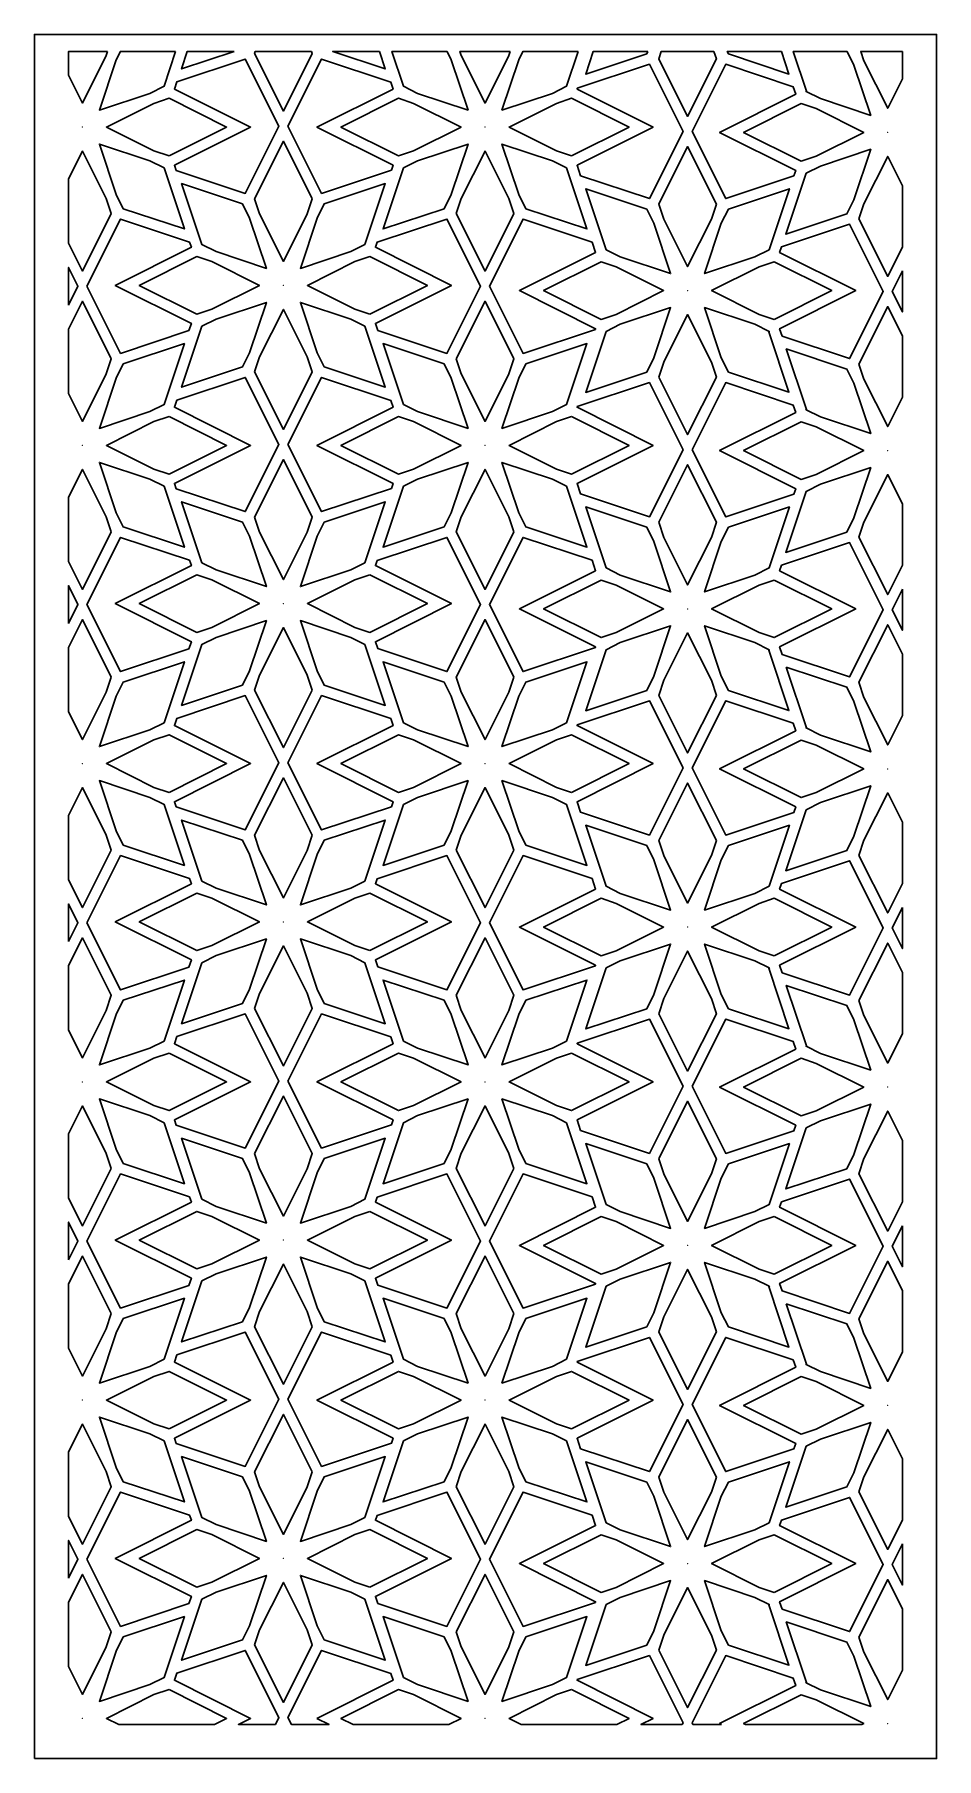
# Model space of a CAD drawing. Header units: centimetres. Extents: x 1.5 to 9.7, y -7.8 to 7.9.
import ezdxf

# ---------------------------------------------------------------- set-up
doc = ezdxf.new("R2010")
doc.units = ezdxf.units.CM
doc.header["$MEASUREMENT"] = 0
doc.layers.add('layer 1', color=7, linetype='Continuous')

msp = doc.modelspace()

# ---------------------------------------------------------------- linework, layer by layer
at = {"layer": 'layer 1', "color": 250, "lineweight": 30}
for points, knots in [([(1.50051, -7.84535), (1.50051, -7.84535), (1.50051, -7.72814), (1.50051, -7.72814), (1.50051, -7.72814), (1.50051, -7.72814), (1.50051, -7.58875), (1.50051, -7.58875), (1.50051, -7.58875), (1.50051, -7.58875), (1.50051, -7.36993), (1.50051, -7.36993), (1.50051, -7.36993), (1.50051, -7.36993), (1.50051, -7.23053), (1.50051, -7.23053), (1.50051, -7.23053), (1.50051, -7.23053), (1.50051, -6.71387), (1.50051, -6.71387), (1.50051, -6.71387), (1.50051, -6.71387), (1.50051, -6.61053), (1.50051, -6.61053), (1.50051, -6.61053), (1.50051, -6.61053), (1.50051, -6.09295), (1.50051, -6.09295), (1.50051, -6.09295), (1.50051, -6.09295), (1.50051, -5.94718), (1.50051, -5.94718), (1.50051, -5.94718), (1.50051, -5.94718), (1.50051, -5.44548), (1.50051, -5.44548), (1.50051, -5.44548), (1.50051, -5.44548), (1.50051, -5.34215), (1.50051, -5.34215), (1.50051, -5.34215), (1.50051, -5.34215), (1.50051, -4.82549), (1.50051, -4.82549), (1.50051, -4.82549), (1.50051, -4.82549), (1.50051, -4.68609), (1.50051, -4.68609), (1.50051, -4.68609), (1.50051, -4.68609), (1.50051, -4.46727), (1.50051, -4.46727), (1.50051, -4.46727), (1.50051, -4.46727), (1.50051, -4.32787), (1.50051, -4.32787), (1.50051, -4.32787), (1.50051, -4.32787), (1.50051, -3.81121), (1.50051, -3.81121), (1.50051, -3.81121), (1.50051, -3.81121), (1.50051, -3.70788), (1.50051, -3.70788), (1.50051, -3.70788), (1.50051, -3.70788), (1.50051, -3.19029), (1.50051, -3.19029), (1.50051, -3.19029), (1.50051, -3.19029), (1.50051, -3.04452), (1.50051, -3.04452), (1.50051, -3.04452), (1.50051, -3.04452), (1.50051, -2.54281), (1.50051, -2.54281), (1.50051, -2.54281), (1.50051, -2.54281), (1.50051, -2.43948), (1.50051, -2.43948), (1.50051, -2.43948), (1.50051, -2.43948), (1.50051, -1.92282), (1.50051, -1.92282), (1.50051, -1.92282), (1.50051, -1.92282), (1.50051, -1.78342), (1.50051, -1.78342), (1.50051, -1.78342), (1.50051, -1.78342), (1.50051, -1.5646), (1.50051, -1.5646), (1.50051, -1.5646), (1.50051, -1.5646), (1.50051, -1.4252), (1.50051, -1.4252), (1.50051, -1.4252), (1.50051, -1.4252), (1.50051, -0.90854), (1.50051, -0.90854), (1.50051, -0.90854), (1.50051, -0.90854), (1.50051, -0.80521), (1.50051, -0.80521), (1.50051, -0.80521), (1.50051, -0.80521), (1.50051, -0.28762), (1.50051, -0.28762), (1.50051, -0.28762), (1.50051, -0.28762), (1.50051, -0.14185), (1.50051, -0.14185), (1.50051, -0.14185), (1.50051, -0.14185), (1.50051, 0.35984), (1.50051, 0.35984), (1.50051, 0.35984), (1.50051, 0.35984), (1.50051, 0.46317), (1.50051, 0.46317), (1.50051, 0.46317), (1.50051, 0.46317), (1.50051, 0.97984), (1.50051, 0.97984), (1.50051, 0.97984), (1.50051, 0.97984), (1.50051, 1.11923), (1.50051, 1.11923), (1.50051, 1.11923), (1.50051, 1.11923), (1.50051, 1.33806), (1.50051, 1.33806), (1.50051, 1.33806), (1.50051, 1.33806), (1.50051, 1.47745), (1.50051, 1.47745), (1.50051, 1.47745), (1.50051, 1.47745), (1.50051, 1.99411), (1.50051, 1.99411), (1.50051, 1.99411), (1.50051, 1.99411), (1.50051, 2.09745), (1.50051, 2.09745), (1.50051, 2.09745), (1.50051, 2.09745), (1.50051, 2.61503), (1.50051, 2.61503), (1.50051, 2.61503), (1.50051, 2.61503), (1.50051, 2.7608), (1.50051, 2.7608), (1.50051, 2.7608), (1.50051, 2.7608), (1.50051, 3.26252), (1.50051, 3.26252), (1.50051, 3.26252), (1.50051, 3.26252), (1.50051, 3.36585), (1.50051, 3.36585), (1.50051, 3.36585), (1.50051, 3.36585), (1.50051, 3.88251), (1.50051, 3.88251), (1.50051, 3.88251), (1.50051, 3.88251), (1.50051, 4.0219), (1.50051, 4.0219), (1.50051, 4.0219), (1.50051, 4.0219), (1.50051, 4.24073), (1.50051, 4.24073), (1.50051, 4.24073), (1.50051, 4.24073), (1.50051, 4.38012), (1.50051, 4.38012), (1.50051, 4.38012), (1.50051, 4.38012), (1.50051, 4.89679), (1.50051, 4.89679), (1.50051, 4.89679), (1.50051, 4.89679), (1.50051, 5.00012), (1.50051, 5.00012), (1.50051, 5.00012), (1.50051, 5.00012), (1.50051, 5.5177), (1.50051, 5.5177), (1.50051, 5.5177), (1.50051, 5.5177), (1.50051, 5.66348), (1.50051, 5.66348), (1.50051, 5.66348), (1.50051, 5.66348), (1.50051, 6.16517), (1.50051, 6.16517), (1.50051, 6.16517), (1.50051, 6.16517), (1.50051, 6.2685), (1.50051, 6.2685), (1.50051, 6.2685), (1.50051, 6.2685), (1.50051, 6.78516), (1.50051, 6.78516), (1.50051, 6.78516), (1.50051, 6.78516), (1.50051, 6.92456), (1.50051, 6.92456), (1.50051, 6.92456), (1.50051, 6.92456), (1.50051, 7.14338), (1.50051, 7.14338), (1.50051, 7.14338), (1.50051, 7.14338), (1.50051, 7.28278), (1.50051, 7.28278), (1.50051, 7.28278), (1.50051, 7.28278), (1.50051, 7.79944), (1.50051, 7.79944), (1.50051, 7.79944), (1.50051, 7.79944), (1.50051, 7.87875), (1.50051, 7.87875), (1.50051, 7.87875), (1.50051, 7.87875), (9.72463, 7.87875), (9.72463, 7.87875), (9.72463, 7.87875), (9.72463, 7.87875), (9.72463, 7.85755), (9.72463, 7.85755), (9.72463, 7.85755), (9.72463, 7.85755), (9.72463, 7.75422), (9.72463, 7.75422), (9.72463, 7.75422), (9.72463, 7.75422), (9.72463, 7.23755), (9.72463, 7.23755), (9.72463, 7.23755), (9.72463, 7.23755), (9.72463, 7.09941), (9.72463, 7.09941), (9.72463, 7.09941), (9.72463, 7.09941), (9.72463, 6.87311), (9.72463, 6.87311), (9.72463, 6.87311), (9.72463, 6.87311), (9.72463, 6.73498), (9.72463, 6.73498), (9.72463, 6.73498), (9.72463, 6.73498), (9.72463, 6.21832), (9.72463, 6.21832), (9.72463, 6.21832), (9.72463, 6.21832), (9.72463, 6.11498), (9.72463, 6.11498), (9.72463, 6.11498), (9.72463, 6.11498), (9.72463, 5.61579), (9.72463, 5.61579), (9.72463, 5.61579), (9.72463, 5.61579), (9.72463, 5.46994), (9.72463, 5.46994), (9.72463, 5.46994), (9.72463, 5.46994), (9.72463, 4.95488), (9.72463, 4.95488), (9.72463, 4.95488), (9.72463, 4.95488), (9.72463, 4.85154), (9.72463, 4.85154), (9.72463, 4.85154), (9.72463, 4.85154), (9.72463, 4.33488), (9.72463, 4.33488), (9.72463, 4.33488), (9.72463, 4.33488), (9.72463, 4.19674), (9.72463, 4.19674), (9.72463, 4.19674), (9.72463, 4.19674), (9.72463, 3.97044), (9.72463, 3.97044), (9.72463, 3.97044), (9.72463, 3.97044), (9.72463, 3.8323), (9.72463, 3.8323), (9.72463, 3.8323), (9.72463, 3.8323), (9.72463, 3.31564), (9.72463, 3.31564), (9.72463, 3.31564), (9.72463, 3.31564), (9.72463, 3.21231), (9.72463, 3.21231), (9.72463, 3.21231), (9.72463, 3.21231), (9.72463, 2.71314), (9.72463, 2.71314), (9.72463, 2.71314), (9.72463, 2.71314), (9.72463, 2.56729), (9.72463, 2.56729), (9.72463, 2.56729), (9.72463, 2.56729), (9.72463, 2.05222), (9.72463, 2.05222), (9.72463, 2.05222), (9.72463, 2.05222), (9.72463, 1.94889), (9.72463, 1.94889), (9.72463, 1.94889), (9.72463, 1.94889), (9.72463, 1.43222), (9.72463, 1.43222), (9.72463, 1.43222), (9.72463, 1.43222), (9.72463, 1.29409), (9.72463, 1.29409), (9.72463, 1.29409), (9.72463, 1.29409), (9.72463, 1.06779), (9.72463, 1.06779), (9.72463, 1.06779), (9.72463, 1.06779), (9.72463, 0.92965), (9.72463, 0.92965), (9.72463, 0.92965), (9.72463, 0.92965), (9.72463, 0.41299), (9.72463, 0.41299), (9.72463, 0.41299), (9.72463, 0.41299), (9.72463, 0.30965), (9.72463, 0.30965), (9.72463, 0.30965), (9.72463, 0.30965), (9.72463, -0.18953), (9.72463, -0.18953), (9.72463, -0.18953), (9.72463, -0.18953), (9.72463, -0.33539), (9.72463, -0.33539), (9.72463, -0.33539), (9.72463, -0.33539), (9.72463, -0.85045), (9.72463, -0.85045), (9.72463, -0.85045), (9.72463, -0.85045), (9.72463, -0.95378), (9.72463, -0.95378), (9.72463, -0.95378), (9.72463, -0.95378), (9.72463, -1.47044), (9.72463, -1.47044), (9.72463, -1.47044), (9.72463, -1.47044), (9.72463, -1.60858), (9.72463, -1.60858), (9.72463, -1.60858), (9.72463, -1.60858), (9.72463, -1.83488), (9.72463, -1.83488), (9.72463, -1.83488), (9.72463, -1.83488), (9.72463, -1.97302), (9.72463, -1.97302), (9.72463, -1.97302), (9.72463, -1.97302), (9.72463, -2.48968), (9.72463, -2.48968), (9.72463, -2.48968), (9.72463, -2.48968), (9.72463, -2.59302), (9.72463, -2.59302), (9.72463, -2.59302), (9.72463, -2.59302), (9.72463, -3.09219), (9.72463, -3.09219), (9.72463, -3.09219), (9.72463, -3.09219), (9.72463, -3.23804), (9.72463, -3.23804), (9.72463, -3.23804), (9.72463, -3.23804), (9.72463, -3.7531), (9.72463, -3.7531), (9.72463, -3.7531), (9.72463, -3.7531), (9.72463, -3.85644), (9.72463, -3.85644), (9.72463, -3.85644), (9.72463, -3.85644), (9.72463, -4.3731), (9.72463, -4.3731), (9.72463, -4.3731), (9.72463, -4.3731), (9.72463, -4.51124), (9.72463, -4.51124), (9.72463, -4.51124), (9.72463, -4.51124), (9.72463, -4.73754), (9.72463, -4.73754), (9.72463, -4.73754), (9.72463, -4.73754), (9.72463, -4.87568), (9.72463, -4.87568), (9.72463, -4.87568), (9.72463, -4.87568), (9.72463, -5.39234), (9.72463, -5.39234), (9.72463, -5.39234), (9.72463, -5.39234), (9.72463, -5.49567), (9.72463, -5.49567), (9.72463, -5.49567), (9.72463, -5.49567), (9.72463, -5.99486), (9.72463, -5.99486), (9.72463, -5.99486), (9.72463, -5.99486), (9.72463, -6.14071), (9.72463, -6.14071), (9.72463, -6.14071), (9.72463, -6.14071), (9.72463, -6.65577), (9.72463, -6.65577), (9.72463, -6.65577), (9.72463, -6.65577), (9.72463, -6.75911), (9.72463, -6.75911), (9.72463, -6.75911), (9.72463, -6.75911), (9.72463, -7.27577), (9.72463, -7.27577), (9.72463, -7.27577), (9.72463, -7.27577), (9.72463, -7.41391), (9.72463, -7.41391), (9.72463, -7.41391), (9.72463, -7.41391), (9.72463, -7.64021), (9.72463, -7.64021), (9.72463, -7.64021), (9.72463, -7.64021), (9.72463, -7.77835), (9.72463, -7.77835), (9.72463, -7.77835), (9.72463, -7.77835), (9.72463, -7.84535), (9.72463, -7.84535), (9.72463, -7.84535), (9.72463, -7.84535), (1.50051, -7.84535), (1.50051, -7.84535)], [0, 0, 0, 0, 0.00862069, 0.00862069, 0.00862069, 0.00862069, 0.01724138, 0.01724138, 0.01724138, 0.01724138, 0.02586207, 0.02586207, 0.02586207, 0.02586207, 0.03448276, 0.03448276, 0.03448276, 0.03448276, 0.04310345, 0.04310345, 0.04310345, 0.04310345, 0.05172414, 0.05172414, 0.05172414, 0.05172414, 0.06034483, 0.06034483, 0.06034483, 0.06034483, 0.06896552, 0.06896552, 0.06896552, 0.06896552, 0.07758621, 0.07758621, 0.07758621, 0.07758621, 0.0862069, 0.0862069, 0.0862069, 0.0862069, 0.09482759, 0.09482759, 0.09482759, 0.09482759, 0.10344828, 0.10344828, 0.10344828, 0.10344828, 0.11206897, 0.11206897, 0.11206897, 0.11206897, 0.12068966, 0.12068966, 0.12068966, 0.12068966, 0.12931034, 0.12931034, 0.12931034, 0.12931034, 0.13793103, 0.13793103, 0.13793103, 0.13793103, 0.14655172, 0.14655172, 0.14655172, 0.14655172, 0.15517241, 0.15517241, 0.15517241, 0.15517241, 0.1637931, 0.1637931, 0.1637931, 0.1637931, 0.17241379, 0.17241379, 0.17241379, 0.17241379, 0.18103448, 0.18103448, 0.18103448, 0.18103448, 0.18965517, 0.18965517, 0.18965517, 0.18965517, 0.19827586, 0.19827586, 0.19827586, 0.19827586, 0.20689655, 0.20689655, 0.20689655, 0.20689655, 0.21551724, 0.21551724, 0.21551724, 0.21551724, 0.22413793, 0.22413793, 0.22413793, 0.22413793, 0.23275862, 0.23275862, 0.23275862, 0.23275862, 0.24137931, 0.24137931, 0.24137931, 0.24137931, 0.25, 0.25, 0.25, 0.25, 0.25862069, 0.25862069, 0.25862069, 0.25862069, 0.26724138, 0.26724138, 0.26724138, 0.26724138, 0.27586207, 0.27586207, 0.27586207, 0.27586207, 0.28448276, 0.28448276, 0.28448276, 0.28448276, 0.29310345, 0.29310345, 0.29310345, 0.29310345, 0.30172414, 0.30172414, 0.30172414, 0.30172414, 0.31034483, 0.31034483, 0.31034483, 0.31034483, 0.31896552, 0.31896552, 0.31896552, 0.31896552, 0.32758621, 0.32758621, 0.32758621, 0.32758621, 0.3362069, 0.3362069, 0.3362069, 0.3362069, 0.34482759, 0.34482759, 0.34482759, 0.34482759, 0.35344828, 0.35344828, 0.35344828, 0.35344828, 0.36206897, 0.36206897, 0.36206897, 0.36206897, 0.37068966, 0.37068966, 0.37068966, 0.37068966, 0.37931034, 0.37931034, 0.37931034, 0.37931034, 0.38793103, 0.38793103, 0.38793103, 0.38793103, 0.39655172, 0.39655172, 0.39655172, 0.39655172, 0.40517241, 0.40517241, 0.40517241, 0.40517241, 0.4137931, 0.4137931, 0.4137931, 0.4137931, 0.42241379, 0.42241379, 0.42241379, 0.42241379, 0.43103448, 0.43103448, 0.43103448, 0.43103448, 0.43965517, 0.43965517, 0.43965517, 0.43965517, 0.44827586, 0.44827586, 0.44827586, 0.44827586, 0.45689655, 0.45689655, 0.45689655, 0.45689655, 0.46551724, 0.46551724, 0.46551724, 0.46551724, 0.47413793, 0.47413793, 0.47413793, 0.47413793, 0.48275862, 0.48275862, 0.48275862, 0.48275862, 0.49137931, 0.49137931, 0.49137931, 0.49137931, 0.5, 0.5, 0.5, 0.5, 0.50862069, 0.50862069, 0.50862069, 0.50862069, 0.51724138, 0.51724138, 0.51724138, 0.51724138, 0.52586207, 0.52586207, 0.52586207, 0.52586207, 0.53448276, 0.53448276, 0.53448276, 0.53448276, 0.54310345, 0.54310345, 0.54310345, 0.54310345, 0.55172414, 0.55172414, 0.55172414, 0.55172414, 0.56034483, 0.56034483, 0.56034483, 0.56034483, 0.56896552, 0.56896552, 0.56896552, 0.56896552, 0.57758621, 0.57758621, 0.57758621, 0.57758621, 0.5862069, 0.5862069, 0.5862069, 0.5862069, 0.59482759, 0.59482759, 0.59482759, 0.59482759, 0.60344828, 0.60344828, 0.60344828, 0.60344828, 0.61206897, 0.61206897, 0.61206897, 0.61206897, 0.62068966, 0.62068966, 0.62068966, 0.62068966, 0.62931034, 0.62931034, 0.62931034, 0.62931034, 0.63793103, 0.63793103, 0.63793103, 0.63793103, 0.64655172, 0.64655172, 0.64655172, 0.64655172, 0.65517241, 0.65517241, 0.65517241, 0.65517241, 0.6637931, 0.6637931, 0.6637931, 0.6637931, 0.67241379, 0.67241379, 0.67241379, 0.67241379, 0.68103448, 0.68103448, 0.68103448, 0.68103448, 0.68965517, 0.68965517, 0.68965517, 0.68965517, 0.69827586, 0.69827586, 0.69827586, 0.69827586, 0.70689655, 0.70689655, 0.70689655, 0.70689655, 0.71551724, 0.71551724, 0.71551724, 0.71551724, 0.72413793, 0.72413793, 0.72413793, 0.72413793, 0.73275862, 0.73275862, 0.73275862, 0.73275862, 0.74137931, 0.74137931, 0.74137931, 0.74137931, 0.75, 0.75, 0.75, 0.75, 0.75862069, 0.75862069, 0.75862069, 0.75862069, 0.76724138, 0.76724138, 0.76724138, 0.76724138, 0.77586207, 0.77586207, 0.77586207, 0.77586207, 0.78448276, 0.78448276, 0.78448276, 0.78448276, 0.79310345, 0.79310345, 0.79310345, 0.79310345, 0.80172414, 0.80172414, 0.80172414, 0.80172414, 0.81034483, 0.81034483, 0.81034483, 0.81034483, 0.81896552, 0.81896552, 0.81896552, 0.81896552, 0.82758621, 0.82758621, 0.82758621, 0.82758621, 0.8362069, 0.8362069, 0.8362069, 0.8362069, 0.84482759, 0.84482759, 0.84482759, 0.84482759, 0.85344828, 0.85344828, 0.85344828, 0.85344828, 0.86206897, 0.86206897, 0.86206897, 0.86206897, 0.87068966, 0.87068966, 0.87068966, 0.87068966, 0.87931034, 0.87931034, 0.87931034, 0.87931034, 0.88793103, 0.88793103, 0.88793103, 0.88793103, 0.89655172, 0.89655172, 0.89655172, 0.89655172, 0.90517241, 0.90517241, 0.90517241, 0.90517241, 0.9137931, 0.9137931, 0.9137931, 0.9137931, 0.92241379, 0.92241379, 0.92241379, 0.92241379, 0.93103448, 0.93103448, 0.93103448, 0.93103448, 0.93965517, 0.93965517, 0.93965517, 0.93965517, 0.94827586, 0.94827586, 0.94827586, 0.94827586, 0.95689655, 0.95689655, 0.95689655, 0.95689655, 0.96551724, 0.96551724, 0.96551724, 0.96551724, 0.97413793, 0.97413793, 0.97413793, 0.97413793, 0.98275862, 0.98275862, 0.98275862, 0.98275862, 1, 1, 1, 1]), ([(2.16727, 7.72357), (2.16727, 7.72357), (1.81086, 7.72357), (1.81086, 7.72357), (1.81086, 7.72357), (1.81086, 7.72357), (1.81086, 7.50662), (1.81086, 7.50662), (1.81086, 7.50662), (1.81086, 7.50662), (1.93792, 7.25293), (1.93792, 7.25293), (1.93792, 7.25293), (1.93792, 7.25293), (2.15467, 7.68571), (2.15467, 7.68571), (2.15467, 7.68571), (2.15467, 7.68571), (2.16727, 7.72357), (2.16727, 7.72357)], [0, 0, 0, 0, 0.16666667, 0.16666667, 0.16666667, 0.16666667, 0.33333333, 0.33333333, 0.33333333, 0.33333333, 0.5, 0.5, 0.5, 0.5, 0.66666667, 0.66666667, 0.66666667, 0.66666667, 1, 1, 1, 1]), ([(2.78726, 7.72357), (2.78726, 7.72357), (2.2833, 7.72357), (2.2833, 7.72357), (2.2833, 7.72357), (2.2833, 7.72357), (2.24549, 7.64809), (2.24549, 7.64809), (2.24549, 7.64809), (2.24549, 7.64809), (2.09275, 7.18881), (2.09275, 7.18881), (2.09275, 7.18881), (2.09275, 7.18881), (2.55203, 7.34155), (2.55203, 7.34155), (2.55203, 7.34155), (2.55203, 7.34155), (2.68183, 7.40656), (2.68183, 7.40656), (2.68183, 7.40656), (2.68183, 7.40656), (2.78726, 7.72357), (2.78726, 7.72357)], [0, 0, 0, 0, 0.14285714, 0.14285714, 0.14285714, 0.14285714, 0.28571429, 0.28571429, 0.28571429, 0.28571429, 0.42857143, 0.42857143, 0.42857143, 0.42857143, 0.57142857, 0.57142857, 0.57142857, 0.57142857, 0.71428571, 0.71428571, 0.71428571, 0.71428571, 1, 1, 1, 1]), ([(3.31979, 7.72357), (3.31979, 7.72357), (2.89389, 7.72357), (2.89389, 7.72357), (2.89389, 7.72357), (2.89389, 7.72357), (2.84092, 7.56431), (2.84092, 7.56431), (2.84092, 7.56431), (2.84092, 7.56431), (3.31979, 7.72357), (3.31979, 7.72357)], [0, 0, 0, 0, 0.25, 0.25, 0.25, 0.25, 0.5, 0.5, 0.5, 0.5, 1, 1, 1, 1]), ([(4.02585, 7.72357), (4.02585, 7.72357), (3.51389, 7.72357), (3.51389, 7.72357), (3.51389, 7.72357), (3.51389, 7.72357), (3.5073, 7.70377), (3.5073, 7.70377), (3.5073, 7.70377), (3.5073, 7.70377), (3.76986, 7.17952), (3.76986, 7.17952), (3.76986, 7.17952), (3.76986, 7.17952), (4.03244, 7.70377), (4.03244, 7.70377), (4.03244, 7.70377), (4.03244, 7.70377), (4.02585, 7.72357), (4.02585, 7.72357)], [0, 0, 0, 0, 0.16666667, 0.16666667, 0.16666667, 0.16666667, 0.33333333, 0.33333333, 0.33333333, 0.33333333, 0.5, 0.5, 0.5, 0.5, 0.66666667, 0.66666667, 0.66666667, 0.66666667, 1, 1, 1, 1]), ([(4.64584, 7.72357), (4.64584, 7.72357), (4.21991, 7.72357), (4.21991, 7.72357), (4.21991, 7.72357), (4.21991, 7.72357), (4.69881, 7.5643), (4.69881, 7.5643), (4.69881, 7.5643), (4.69881, 7.5643), (4.64584, 7.72357), (4.64584, 7.72357)], [0, 0, 0, 0, 0.25, 0.25, 0.25, 0.25, 0.5, 0.5, 0.5, 0.5, 1, 1, 1, 1]), ([(5.26277, 7.72357), (5.26277, 7.72357), (4.75881, 7.72357), (4.75881, 7.72357), (4.75881, 7.72357), (4.75881, 7.72357), (4.86424, 7.40656), (4.86424, 7.40656), (4.86424, 7.40656), (4.86424, 7.40656), (4.99404, 7.34155), (4.99404, 7.34155), (4.99404, 7.34155), (4.99404, 7.34155), (5.45333, 7.1888), (5.45333, 7.1888), (5.45333, 7.1888), (5.45333, 7.1888), (5.30057, 7.64809), (5.30057, 7.64809), (5.30057, 7.64809), (5.30057, 7.64809), (5.26277, 7.72357), (5.26277, 7.72357)], [0, 0, 0, 0, 0.14285714, 0.14285714, 0.14285714, 0.14285714, 0.28571429, 0.28571429, 0.28571429, 0.28571429, 0.42857143, 0.42857143, 0.42857143, 0.42857143, 0.57142857, 0.57142857, 0.57142857, 0.57142857, 0.71428571, 0.71428571, 0.71428571, 0.71428571, 1, 1, 1, 1]), ([(5.8375, 7.72357), (5.8375, 7.72357), (5.3788, 7.72357), (5.3788, 7.72357), (5.3788, 7.72357), (5.3788, 7.72357), (5.3914, 7.6857), (5.3914, 7.6857), (5.3914, 7.6857), (5.3914, 7.6857), (5.60815, 7.25293), (5.60815, 7.25293), (5.60815, 7.25293), (5.60815, 7.25293), (5.8249, 7.68571), (5.8249, 7.68571), (5.8249, 7.68571), (5.8249, 7.68571), (5.8375, 7.72357), (5.8375, 7.72357)], [0, 0, 0, 0, 0.16666667, 0.16666667, 0.16666667, 0.16666667, 0.33333333, 0.33333333, 0.33333333, 0.33333333, 0.5, 0.5, 0.5, 0.5, 0.66666667, 0.66666667, 0.66666667, 0.66666667, 1, 1, 1, 1]), ([(6.45749, 7.72357), (6.45749, 7.72357), (5.95353, 7.72357), (5.95353, 7.72357), (5.95353, 7.72357), (5.95353, 7.72357), (5.91572, 7.64809), (5.91572, 7.64809), (5.91572, 7.64809), (5.91572, 7.64809), (5.76298, 7.18881), (5.76298, 7.18881), (5.76298, 7.18881), (5.76298, 7.18881), (6.22227, 7.34155), (6.22227, 7.34155), (6.22227, 7.34155), (6.22227, 7.34155), (6.35206, 7.40656), (6.35206, 7.40656), (6.35206, 7.40656), (6.35206, 7.40656), (6.45749, 7.72357), (6.45749, 7.72357)], [0, 0, 0, 0, 0.14285714, 0.14285714, 0.14285714, 0.14285714, 0.28571429, 0.28571429, 0.28571429, 0.28571429, 0.42857143, 0.42857143, 0.42857143, 0.42857143, 0.57142857, 0.57142857, 0.57142857, 0.57142857, 0.71428571, 0.71428571, 0.71428571, 0.71428571, 1, 1, 1, 1]), ([(7.09359, 7.72357), (7.09359, 7.72357), (6.59508, 7.72357), (6.59508, 7.72357), (6.59508, 7.72357), (6.59508, 7.72357), (6.52624, 7.51659), (6.52624, 7.51659), (6.52624, 7.51659), (6.52624, 7.51659), (7.0826, 7.70163), (7.0826, 7.70163), (7.0826, 7.70163), (7.0826, 7.70163), (7.09359, 7.72357), (7.09359, 7.72357)], [0, 0, 0, 0, 0.2, 0.2, 0.2, 0.2, 0.4, 0.4, 0.4, 0.4, 0.6, 0.6, 0.6, 0.6, 1, 1, 1, 1]), ([(7.6953, 7.72357), (7.6953, 7.72357), (7.21508, 7.72357), (7.21508, 7.72357), (7.21508, 7.72357), (7.21508, 7.72357), (7.19262, 7.65605), (7.19262, 7.65605), (7.19262, 7.65605), (7.19262, 7.65605), (7.45518, 7.13181), (7.45518, 7.13181), (7.45518, 7.13181), (7.45518, 7.13181), (7.71775, 7.65606), (7.71775, 7.65606), (7.71775, 7.65606), (7.71775, 7.65606), (7.6953, 7.72357), (7.6953, 7.72357)], [0, 0, 0, 0, 0.16666667, 0.16666667, 0.16666667, 0.16666667, 0.33333333, 0.33333333, 0.33333333, 0.33333333, 0.5, 0.5, 0.5, 0.5, 0.66666667, 0.66666667, 0.66666667, 0.66666667, 1, 1, 1, 1]), ([(8.31121, 7.72357), (8.31121, 7.72357), (7.81678, 7.72357), (7.81678, 7.72357), (7.81678, 7.72357), (7.81678, 7.72357), (7.82777, 7.70162), (7.82777, 7.70162), (7.82777, 7.70162), (7.82777, 7.70162), (8.37954, 7.51812), (8.37954, 7.51812), (8.37954, 7.51812), (8.37954, 7.51812), (8.31121, 7.72357), (8.31121, 7.72357)], [0, 0, 0, 0, 0.2, 0.2, 0.2, 0.2, 0.4, 0.4, 0.4, 0.4, 0.6, 0.6, 0.6, 0.6, 1, 1, 1, 1]), ([(8.91047, 7.72357), (8.91047, 7.72357), (8.41863, 7.72357), (8.41863, 7.72357), (8.41863, 7.72357), (8.41863, 7.72357), (8.53896, 7.36177), (8.53896, 7.36177), (8.53896, 7.36177), (8.53896, 7.36177), (8.53436, 7.3633), (8.53436, 7.3633), (8.53436, 7.3633), (8.53436, 7.3633), (8.53584, 7.35884), (8.53584, 7.35884), (8.53584, 7.35884), (8.53584, 7.35884), (8.66564, 7.29383), (8.66564, 7.29383), (8.66564, 7.29383), (8.66564, 7.29383), (9.12493, 7.14108), (9.12493, 7.14108), (9.12493, 7.14108), (9.12493, 7.14108), (8.97218, 7.60038), (8.97218, 7.60038), (8.97218, 7.60038), (8.97218, 7.60038), (8.91047, 7.72357), (8.91047, 7.72357)], [0, 0, 0, 0, 0.11111111, 0.11111111, 0.11111111, 0.11111111, 0.22222222, 0.22222222, 0.22222222, 0.22222222, 0.33333333, 0.33333333, 0.33333333, 0.33333333, 0.44444444, 0.44444444, 0.44444444, 0.44444444, 0.55555556, 0.55555556, 0.55555556, 0.55555556, 0.66666667, 0.66666667, 0.66666667, 0.66666667, 0.77777778, 0.77777778, 0.77777778, 0.77777778, 1, 1, 1, 1]), ([(9.41428, 7.72357), (9.41428, 7.72357), (9.03453, 7.72357), (9.03453, 7.72357), (9.03453, 7.72357), (9.03453, 7.72357), (9.063, 7.63798), (9.063, 7.63798), (9.063, 7.63798), (9.063, 7.63798), (9.27975, 7.20522), (9.27975, 7.20522), (9.27975, 7.20522), (9.27975, 7.20522), (9.41428, 7.47383), (9.41428, 7.47383), (9.41428, 7.47383), (9.41428, 7.47383), (9.41428, 7.72357), (9.41428, 7.72357)], [0, 0, 0, 0, 0.16666667, 0.16666667, 0.16666667, 0.16666667, 0.33333333, 0.33333333, 0.33333333, 0.33333333, 0.5, 0.5, 0.5, 0.5, 0.66666667, 0.66666667, 0.66666667, 0.66666667, 1, 1, 1, 1]), ([(2.79264, 6.63892), (2.79264, 6.63892), (2.77682, 6.6865), (2.77682, 6.6865), (2.77682, 6.6865), (2.77682, 6.6865), (3.4706, 7.03398), (3.4706, 7.03398), (3.4706, 7.03398), (3.4706, 7.03398), (2.77681, 7.38147), (2.77681, 7.38147), (2.77681, 7.38147), (2.77681, 7.38147), (2.79857, 7.44689), (2.79857, 7.44689), (2.79857, 7.44689), (2.79857, 7.44689), (3.42238, 7.65436), (3.42238, 7.65436), (3.42238, 7.65436), (3.42238, 7.65436), (3.72912, 7.04192), (3.72912, 7.04192), (3.72912, 7.04192), (3.72912, 7.04192), (3.42238, 6.42948), (3.42238, 6.42948), (3.42238, 6.42948), (3.42238, 6.42948), (2.79264, 6.63892), (2.79264, 6.63892)], [0, 0, 0, 0, 0.11111111, 0.11111111, 0.11111111, 0.11111111, 0.22222222, 0.22222222, 0.22222222, 0.22222222, 0.33333333, 0.33333333, 0.33333333, 0.33333333, 0.44444444, 0.44444444, 0.44444444, 0.44444444, 0.55555556, 0.55555556, 0.55555556, 0.55555556, 0.66666667, 0.66666667, 0.66666667, 0.66666667, 0.77777778, 0.77777778, 0.77777778, 0.77777778, 1, 1, 1, 1]), ([(4.75423, 6.6413), (4.75423, 6.6413), (4.11735, 6.42949), (4.11735, 6.42949), (4.11735, 6.42949), (4.11735, 6.42949), (3.81061, 7.04192), (3.81061, 7.04192), (3.81061, 7.04192), (3.81061, 7.04192), (4.11735, 7.65435), (4.11735, 7.65435), (4.11735, 7.65435), (4.11735, 7.65435), (4.74828, 7.44452), (4.74828, 7.44452), (4.74828, 7.44452), (4.74828, 7.44452), (4.76925, 7.38145), (4.76925, 7.38145), (4.76925, 7.38145), (4.76925, 7.38145), (4.07547, 7.03397), (4.07547, 7.03397), (4.07547, 7.03397), (4.07547, 7.03397), (4.76926, 6.68649), (4.76926, 6.68649), (4.76926, 6.68649), (4.76926, 6.68649), (4.75423, 6.6413), (4.75423, 6.6413)], [0, 0, 0, 0, 0.11111111, 0.11111111, 0.11111111, 0.11111111, 0.22222222, 0.22222222, 0.22222222, 0.22222222, 0.33333333, 0.33333333, 0.33333333, 0.33333333, 0.44444444, 0.44444444, 0.44444444, 0.44444444, 0.55555556, 0.55555556, 0.55555556, 0.55555556, 0.66666667, 0.66666667, 0.66666667, 0.66666667, 0.77777778, 0.77777778, 0.77777778, 0.77777778, 1, 1, 1, 1]), ([(6.44908, 7.3876), (6.44908, 7.3876), (7.1077, 7.60664), (7.1077, 7.60664), (7.1077, 7.60664), (7.1077, 7.60664), (7.41444, 6.9942), (7.41444, 6.9942), (7.41444, 6.9942), (7.41444, 6.9942), (7.1077, 6.38176), (7.1077, 6.38176), (7.1077, 6.38176), (7.1077, 6.38176), (6.47884, 6.59091), (6.47884, 6.59091), (6.47884, 6.59091), (6.47884, 6.59091), (6.44705, 6.6865), (6.44705, 6.6865), (6.44705, 6.6865), (6.44705, 6.6865), (7.14083, 7.03398), (7.14083, 7.03398), (7.14083, 7.03398), (7.14083, 7.03398), (6.44704, 7.38147), (6.44704, 7.38147), (6.44704, 7.38147), (6.44704, 7.38147), (6.44908, 7.3876), (6.44908, 7.3876)], [0, 0, 0, 0, 0.11111111, 0.11111111, 0.11111111, 0.11111111, 0.22222222, 0.22222222, 0.22222222, 0.22222222, 0.33333333, 0.33333333, 0.33333333, 0.33333333, 0.44444444, 0.44444444, 0.44444444, 0.44444444, 0.55555556, 0.55555556, 0.55555556, 0.55555556, 0.66666667, 0.66666667, 0.66666667, 0.66666667, 0.77777778, 0.77777778, 0.77777778, 0.77777778, 1, 1, 1, 1]), ([(8.42413, 6.58845), (8.42413, 6.58845), (7.80267, 6.38177), (7.80267, 6.38177), (7.80267, 6.38177), (7.80267, 6.38177), (7.49593, 6.9942), (7.49593, 6.9942), (7.49593, 6.9942), (7.49593, 6.9942), (7.80267, 7.60664), (7.80267, 7.60664), (7.80267, 7.60664), (7.80267, 7.60664), (8.41817, 7.40194), (8.41817, 7.40194), (8.41817, 7.40194), (8.41817, 7.40194), (8.44086, 7.33373), (8.44086, 7.33373), (8.44086, 7.33373), (8.44086, 7.33373), (7.74707, 6.98625), (7.74707, 6.98625), (7.74707, 6.98625), (7.74707, 6.98625), (8.44086, 6.63877), (8.44086, 6.63877), (8.44086, 6.63877), (8.44086, 6.63877), (8.42413, 6.58845), (8.42413, 6.58845)], [0, 0, 0, 0, 0.11111111, 0.11111111, 0.11111111, 0.11111111, 0.22222222, 0.22222222, 0.22222222, 0.22222222, 0.33333333, 0.33333333, 0.33333333, 0.33333333, 0.44444444, 0.44444444, 0.44444444, 0.44444444, 0.55555556, 0.55555556, 0.55555556, 0.55555556, 0.66666667, 0.66666667, 0.66666667, 0.66666667, 0.77777778, 0.77777778, 0.77777778, 0.77777778, 1, 1, 1, 1]), ([(2.7274, 6.77141), (2.7274, 6.77141), (2.58966, 6.81723), (2.58966, 6.81723), (2.58966, 6.81723), (2.58966, 6.81723), (2.15688, 7.03398), (2.15688, 7.03398), (2.15688, 7.03398), (2.15688, 7.03398), (2.58965, 7.25073), (2.58965, 7.25073), (2.58965, 7.25073), (2.58965, 7.25073), (2.7274, 7.29654), (2.7274, 7.29654), (2.7274, 7.29654), (2.7274, 7.29654), (3.25165, 7.03398), (3.25165, 7.03398), (3.25165, 7.03398), (3.25165, 7.03398), (2.7274, 6.77141), (2.7274, 6.77141)], [0, 0, 0, 0, 0.14285714, 0.14285714, 0.14285714, 0.14285714, 0.28571429, 0.28571429, 0.28571429, 0.28571429, 0.42857143, 0.42857143, 0.42857143, 0.42857143, 0.57142857, 0.57142857, 0.57142857, 0.57142857, 0.71428571, 0.71428571, 0.71428571, 0.71428571, 1, 1, 1, 1]), ([(4.95643, 6.81723), (4.95643, 6.81723), (4.81867, 6.7714), (4.81867, 6.7714), (4.81867, 6.7714), (4.81867, 6.7714), (4.29442, 7.03397), (4.29442, 7.03397), (4.29442, 7.03397), (4.29442, 7.03397), (4.81867, 7.29654), (4.81867, 7.29654), (4.81867, 7.29654), (4.81867, 7.29654), (4.95642, 7.25073), (4.95642, 7.25073), (4.95642, 7.25073), (4.95642, 7.25073), (5.3892, 7.03397), (5.3892, 7.03397), (5.3892, 7.03397), (5.3892, 7.03397), (4.95643, 6.81723), (4.95643, 6.81723)], [0, 0, 0, 0, 0.14285714, 0.14285714, 0.14285714, 0.14285714, 0.28571429, 0.28571429, 0.28571429, 0.28571429, 0.42857143, 0.42857143, 0.42857143, 0.42857143, 0.57142857, 0.57142857, 0.57142857, 0.57142857, 0.71428571, 0.71428571, 0.71428571, 0.71428571, 1, 1, 1, 1]), ([(6.39763, 6.77141), (6.39763, 6.77141), (6.25989, 6.81723), (6.25989, 6.81723), (6.25989, 6.81723), (6.25989, 6.81723), (5.82711, 7.03398), (5.82711, 7.03398), (5.82711, 7.03398), (5.82711, 7.03398), (6.25988, 7.25073), (6.25988, 7.25073), (6.25988, 7.25073), (6.25988, 7.25073), (6.39763, 7.29654), (6.39763, 7.29654), (6.39763, 7.29654), (6.39763, 7.29654), (6.92188, 7.03398), (6.92188, 7.03398), (6.92188, 7.03398), (6.92188, 7.03398), (6.39763, 6.77141), (6.39763, 6.77141)], [0, 0, 0, 0, 0.14285714, 0.14285714, 0.14285714, 0.14285714, 0.28571429, 0.28571429, 0.28571429, 0.28571429, 0.42857143, 0.42857143, 0.42857143, 0.42857143, 0.57142857, 0.57142857, 0.57142857, 0.57142857, 0.71428571, 0.71428571, 0.71428571, 0.71428571, 1, 1, 1, 1]), ([(8.62803, 6.76951), (8.62803, 6.76951), (8.49028, 6.72369), (8.49028, 6.72369), (8.49028, 6.72369), (8.49028, 6.72369), (7.96603, 6.98625), (7.96603, 6.98625), (7.96603, 6.98625), (7.96603, 6.98625), (8.49028, 7.24882), (8.49028, 7.24882), (8.49028, 7.24882), (8.49028, 7.24882), (8.62802, 7.20301), (8.62802, 7.20301), (8.62802, 7.20301), (8.62802, 7.20301), (9.0608, 6.98625), (9.0608, 6.98625), (9.0608, 6.98625), (9.0608, 6.98625), (8.62803, 6.76951), (8.62803, 6.76951)], [0, 0, 0, 0, 0.14285714, 0.14285714, 0.14285714, 0.14285714, 0.28571429, 0.28571429, 0.28571429, 0.28571429, 0.42857143, 0.42857143, 0.42857143, 0.42857143, 0.57142857, 0.57142857, 0.57142857, 0.57142857, 0.71428571, 0.71428571, 0.71428571, 0.71428571, 1, 1, 1, 1]), ([(1.93791, 7.03397), (1.93791, 7.03397), (1.93792, 7.03397), (1.93792, 7.03397), (1.93792, 7.03397), (1.93792, 7.03397), (1.93791, 7.03398), (1.93791, 7.03398), (1.93791, 7.03398), (1.93791, 7.03398), (1.93791, 7.03398), (1.93791, 7.03398), (1.93791, 7.03398), (1.93791, 7.03398), (1.93791, 7.03399), (1.93791, 7.03399), (1.93791, 7.03399), (1.93791, 7.03399), (1.93791, 7.03398), (1.93791, 7.03398), (1.93791, 7.03398), (1.93791, 7.03398), (1.93793, 7.03399), (1.93793, 7.03399), (1.93793, 7.03399), (1.93793, 7.03399), (1.93792, 7.03398), (1.93792, 7.03398), (1.93792, 7.03398), (1.93792, 7.03398), (1.93793, 7.03398), (1.93793, 7.03398), (1.93793, 7.03398), (1.93793, 7.03398), (1.93792, 7.03398), (1.93792, 7.03398), (1.93792, 7.03398), (1.93792, 7.03398), (1.93794, 7.03397), (1.93794, 7.03397), (1.93794, 7.03397), (1.93794, 7.03397), (1.93793, 7.03398), (1.93793, 7.03398), (1.93793, 7.03398), (1.93793, 7.03398), (1.93793, 7.03397), (1.93793, 7.03397), (1.93793, 7.03397), (1.93793, 7.03397), (1.93793, 7.03398), (1.93793, 7.03398), (1.93793, 7.03398), (1.93793, 7.03398), (1.93792, 7.03396), (1.93792, 7.03396), (1.93792, 7.03396), (1.93792, 7.03396), (1.93792, 7.03397), (1.93792, 7.03397), (1.93792, 7.03397), (1.93792, 7.03397), (1.93791, 7.03397), (1.93791, 7.03397)], [0, 0, 0, 0, 0.05882353, 0.05882353, 0.05882353, 0.05882353, 0.11764706, 0.11764706, 0.11764706, 0.11764706, 0.17647059, 0.17647059, 0.17647059, 0.17647059, 0.23529412, 0.23529412, 0.23529412, 0.23529412, 0.29411765, 0.29411765, 0.29411765, 0.29411765, 0.35294118, 0.35294118, 0.35294118, 0.35294118, 0.41176471, 0.41176471, 0.41176471, 0.41176471, 0.47058824, 0.47058824, 0.47058824, 0.47058824, 0.52941176, 0.52941176, 0.52941176, 0.52941176, 0.58823529, 0.58823529, 0.58823529, 0.58823529, 0.64705882, 0.64705882, 0.64705882, 0.64705882, 0.70588235, 0.70588235, 0.70588235, 0.70588235, 0.76470588, 0.76470588, 0.76470588, 0.76470588, 0.82352941, 0.82352941, 0.82352941, 0.82352941, 0.88235294, 0.88235294, 0.88235294, 0.88235294, 1, 1, 1, 1]), ([(5.60814, 7.03397), (5.60814, 7.03397), (5.60815, 7.03397), (5.60815, 7.03397), (5.60815, 7.03397), (5.60815, 7.03397), (5.60814, 7.03398), (5.60814, 7.03398), (5.60814, 7.03398), (5.60814, 7.03398), (5.60815, 7.03398), (5.60815, 7.03398), (5.60815, 7.03398), (5.60815, 7.03398), (5.60815, 7.03399), (5.60815, 7.03399), (5.60815, 7.03399), (5.60815, 7.03399), (5.60815, 7.03398), (5.60815, 7.03398), (5.60815, 7.03398), (5.60815, 7.03398), (5.60815, 7.03399), (5.60815, 7.03399), (5.60815, 7.03399), (5.60815, 7.03399), (5.60815, 7.03398), (5.60815, 7.03398), (5.60815, 7.03398), (5.60815, 7.03398), (5.60816, 7.03398), (5.60816, 7.03398), (5.60816, 7.03398), (5.60816, 7.03398), (5.60815, 7.03398), (5.60815, 7.03398), (5.60815, 7.03398), (5.60815, 7.03398), (5.60817, 7.03397), (5.60817, 7.03397), (5.60817, 7.03397), (5.60817, 7.03397), (5.60815, 7.03398), (5.60815, 7.03398), (5.60815, 7.03398), (5.60815, 7.03398), (5.60816, 7.03397), (5.60816, 7.03397), (5.60816, 7.03397), (5.60816, 7.03397), (5.60815, 7.03398), (5.60815, 7.03398), (5.60815, 7.03398), (5.60815, 7.03398), (5.60815, 7.03396), (5.60815, 7.03396), (5.60815, 7.03396), (5.60815, 7.03396), (5.60815, 7.03397), (5.60815, 7.03397), (5.60815, 7.03397), (5.60815, 7.03397), (5.60814, 7.03397), (5.60814, 7.03397)], [0, 0, 0, 0, 0.05882353, 0.05882353, 0.05882353, 0.05882353, 0.11764706, 0.11764706, 0.11764706, 0.11764706, 0.17647059, 0.17647059, 0.17647059, 0.17647059, 0.23529412, 0.23529412, 0.23529412, 0.23529412, 0.29411765, 0.29411765, 0.29411765, 0.29411765, 0.35294118, 0.35294118, 0.35294118, 0.35294118, 0.41176471, 0.41176471, 0.41176471, 0.41176471, 0.47058824, 0.47058824, 0.47058824, 0.47058824, 0.52941176, 0.52941176, 0.52941176, 0.52941176, 0.58823529, 0.58823529, 0.58823529, 0.58823529, 0.64705882, 0.64705882, 0.64705882, 0.64705882, 0.70588235, 0.70588235, 0.70588235, 0.70588235, 0.76470588, 0.76470588, 0.76470588, 0.76470588, 0.82352941, 0.82352941, 0.82352941, 0.82352941, 0.88235294, 0.88235294, 0.88235294, 0.88235294, 1, 1, 1, 1]), ([(9.27974, 6.98625), (9.27974, 6.98625), (9.27975, 6.98625), (9.27975, 6.98625), (9.27975, 6.98625), (9.27975, 6.98625), (9.27974, 6.98626), (9.27974, 6.98626), (9.27974, 6.98626), (9.27974, 6.98626), (9.27975, 6.98626), (9.27975, 6.98626), (9.27975, 6.98626), (9.27975, 6.98626), (9.27975, 6.98627), (9.27975, 6.98627), (9.27975, 6.98627), (9.27975, 6.98627), (9.27975, 6.98626), (9.27975, 6.98626), (9.27975, 6.98626), (9.27975, 6.98626), (9.27976, 6.98628), (9.27976, 6.98628), (9.27976, 6.98628), (9.27976, 6.98628), (9.27975, 6.98626), (9.27975, 6.98626), (9.27975, 6.98626), (9.27975, 6.98626), (9.27976, 6.98627), (9.27976, 6.98627), (9.27976, 6.98627), (9.27976, 6.98627), (9.27976, 6.98626), (9.27976, 6.98626), (9.27976, 6.98626), (9.27976, 6.98626), (9.27977, 6.98625), (9.27977, 6.98625), (9.27977, 6.98625), (9.27977, 6.98625), (9.27976, 6.98626), (9.27976, 6.98626), (9.27976, 6.98626), (9.27976, 6.98626), (9.27976, 6.98625), (9.27976, 6.98625), (9.27976, 6.98625), (9.27976, 6.98625), (9.27976, 6.98626), (9.27976, 6.98626), (9.27976, 6.98626), (9.27976, 6.98626), (9.27975, 6.98625), (9.27975, 6.98625), (9.27975, 6.98625), (9.27975, 6.98625), (9.27976, 6.98625), (9.27976, 6.98625), (9.27976, 6.98625), (9.27976, 6.98625), (9.27974, 6.98625), (9.27974, 6.98625)], [0, 0, 0, 0, 0.05882353, 0.05882353, 0.05882353, 0.05882353, 0.11764706, 0.11764706, 0.11764706, 0.11764706, 0.17647059, 0.17647059, 0.17647059, 0.17647059, 0.23529412, 0.23529412, 0.23529412, 0.23529412, 0.29411765, 0.29411765, 0.29411765, 0.29411765, 0.35294118, 0.35294118, 0.35294118, 0.35294118, 0.41176471, 0.41176471, 0.41176471, 0.41176471, 0.47058824, 0.47058824, 0.47058824, 0.47058824, 0.52941176, 0.52941176, 0.52941176, 0.52941176, 0.58823529, 0.58823529, 0.58823529, 0.58823529, 0.64705882, 0.64705882, 0.64705882, 0.64705882, 0.70588235, 0.70588235, 0.70588235, 0.70588235, 0.76470588, 0.76470588, 0.76470588, 0.76470588, 0.82352941, 0.82352941, 0.82352941, 0.82352941, 0.88235294, 0.88235294, 0.88235294, 0.88235294, 1, 1, 1, 1]), ([(1.81086, 6.56131), (1.81086, 6.56131), (1.93793, 6.81502), (1.93793, 6.81502), (1.93793, 6.81502), (1.93793, 6.81502), (2.15468, 6.38225), (2.15468, 6.38225), (2.15468, 6.38225), (2.15468, 6.38225), (2.20049, 6.2445), (2.20049, 6.2445), (2.20049, 6.2445), (2.20049, 6.2445), (1.93793, 5.72025), (1.93793, 5.72025), (1.93793, 5.72025), (1.93793, 5.72025), (1.81086, 5.97396), (1.81086, 5.97396), (1.81086, 5.97396), (1.81086, 5.97396), (1.81086, 6.56131), (1.81086, 6.56131)], [0, 0, 0, 0, 0.14285714, 0.14285714, 0.14285714, 0.14285714, 0.28571429, 0.28571429, 0.28571429, 0.28571429, 0.42857143, 0.42857143, 0.42857143, 0.42857143, 0.57142857, 0.57142857, 0.57142857, 0.57142857, 0.71428571, 0.71428571, 0.71428571, 0.71428571, 1, 1, 1, 1]), ([(2.31051, 6.29007), (2.31051, 6.29007), (2.2455, 6.41986), (2.2455, 6.41986), (2.2455, 6.41986), (2.2455, 6.41986), (2.09275, 6.87915), (2.09275, 6.87915), (2.09275, 6.87915), (2.09275, 6.87915), (2.55203, 6.72641), (2.55203, 6.72641), (2.55203, 6.72641), (2.55203, 6.72641), (2.68184, 6.66139), (2.68184, 6.66139), (2.68184, 6.66139), (2.68184, 6.66139), (2.86687, 6.10504), (2.86687, 6.10504), (2.86687, 6.10504), (2.86687, 6.10504), (2.31051, 6.29007), (2.31051, 6.29007)], [0, 0, 0, 0, 0.14285714, 0.14285714, 0.14285714, 0.14285714, 0.28571429, 0.28571429, 0.28571429, 0.28571429, 0.42857143, 0.42857143, 0.42857143, 0.42857143, 0.57142857, 0.57142857, 0.57142857, 0.57142857, 0.71428571, 0.71428571, 0.71428571, 0.71428571, 1, 1, 1, 1]), ([(4.03244, 6.38007), (4.03244, 6.38007), (3.98662, 6.24232), (3.98662, 6.24232), (3.98662, 6.24232), (3.98662, 6.24232), (3.76987, 5.80954), (3.76987, 5.80954), (3.76987, 5.80954), (3.76987, 5.80954), (3.55311, 6.24231), (3.55311, 6.24231), (3.55311, 6.24231), (3.55311, 6.24231), (3.5073, 6.38007), (3.5073, 6.38007), (3.5073, 6.38007), (3.5073, 6.38007), (3.76986, 6.90431), (3.76986, 6.90431), (3.76986, 6.90431), (3.76986, 6.90431), (4.03244, 6.38007), (4.03244, 6.38007)], [0, 0, 0, 0, 0.14285714, 0.14285714, 0.14285714, 0.14285714, 0.28571429, 0.28571429, 0.28571429, 0.28571429, 0.42857143, 0.42857143, 0.42857143, 0.42857143, 0.57142857, 0.57142857, 0.57142857, 0.57142857, 0.71428571, 0.71428571, 0.71428571, 0.71428571, 1, 1, 1, 1]), ([(4.86425, 6.66139), (4.86425, 6.66139), (4.99403, 6.7264), (4.99403, 6.7264), (4.99403, 6.7264), (4.99403, 6.7264), (5.45333, 6.87915), (5.45333, 6.87915), (5.45333, 6.87915), (5.45333, 6.87915), (5.30058, 6.41986), (5.30058, 6.41986), (5.30058, 6.41986), (5.30058, 6.41986), (5.23557, 6.29006), (5.23557, 6.29006), (5.23557, 6.29006), (5.23557, 6.29006), (4.67921, 6.10503), (4.67921, 6.10503), (4.67921, 6.10503), (4.67921, 6.10503), (4.86425, 6.66139), (4.86425, 6.66139)], [0, 0, 0, 0, 0.14285714, 0.14285714, 0.14285714, 0.14285714, 0.28571429, 0.28571429, 0.28571429, 0.28571429, 0.42857143, 0.42857143, 0.42857143, 0.42857143, 0.57142857, 0.57142857, 0.57142857, 0.57142857, 0.71428571, 0.71428571, 0.71428571, 0.71428571, 1, 1, 1, 1]), ([(5.34559, 6.2445), (5.34559, 6.2445), (5.3914, 6.38224), (5.3914, 6.38224), (5.3914, 6.38224), (5.3914, 6.38224), (5.60815, 6.81502), (5.60815, 6.81502), (5.60815, 6.81502), (5.60815, 6.81502), (5.82491, 6.38225), (5.82491, 6.38225), (5.82491, 6.38225), (5.82491, 6.38225), (5.87072, 6.2445), (5.87072, 6.2445), (5.87072, 6.2445), (5.87072, 6.2445), (5.60815, 5.72025), (5.60815, 5.72025), (5.60815, 5.72025), (5.60815, 5.72025), (5.34559, 6.2445), (5.34559, 6.2445)], [0, 0, 0, 0, 0.14285714, 0.14285714, 0.14285714, 0.14285714, 0.28571429, 0.28571429, 0.28571429, 0.28571429, 0.42857143, 0.42857143, 0.42857143, 0.42857143, 0.57142857, 0.57142857, 0.57142857, 0.57142857, 0.71428571, 0.71428571, 0.71428571, 0.71428571, 1, 1, 1, 1]), ([(5.98074, 6.29007), (5.98074, 6.29007), (5.91573, 6.41986), (5.91573, 6.41986), (5.91573, 6.41986), (5.91573, 6.41986), (5.76298, 6.87915), (5.76298, 6.87915), (5.76298, 6.87915), (5.76298, 6.87915), (6.22226, 6.72641), (6.22226, 6.72641), (6.22226, 6.72641), (6.22226, 6.72641), (6.35207, 6.66139), (6.35207, 6.66139), (6.35207, 6.66139), (6.35207, 6.66139), (6.5371, 6.10504), (6.5371, 6.10504), (6.5371, 6.10504), (6.5371, 6.10504), (5.98074, 6.29007), (5.98074, 6.29007)], [0, 0, 0, 0, 0.14285714, 0.14285714, 0.14285714, 0.14285714, 0.28571429, 0.28571429, 0.28571429, 0.28571429, 0.42857143, 0.42857143, 0.42857143, 0.42857143, 0.57142857, 0.57142857, 0.57142857, 0.57142857, 0.71428571, 0.71428571, 0.71428571, 0.71428571, 1, 1, 1, 1]), ([(7.71775, 6.33235), (7.71775, 6.33235), (7.67194, 6.19461), (7.67194, 6.19461), (7.67194, 6.19461), (7.67194, 6.19461), (7.45519, 5.76183), (7.45519, 5.76183), (7.45519, 5.76183), (7.45519, 5.76183), (7.23844, 6.1946), (7.23844, 6.1946), (7.23844, 6.1946), (7.23844, 6.1946), (7.19262, 6.33235), (7.19262, 6.33235), (7.19262, 6.33235), (7.19262, 6.33235), (7.45518, 6.8566), (7.45518, 6.8566), (7.45518, 6.8566), (7.45518, 6.8566), (7.71775, 6.33235), (7.71775, 6.33235)], [0, 0, 0, 0, 0.14285714, 0.14285714, 0.14285714, 0.14285714, 0.28571429, 0.28571429, 0.28571429, 0.28571429, 0.42857143, 0.42857143, 0.42857143, 0.42857143, 0.57142857, 0.57142857, 0.57142857, 0.57142857, 0.71428571, 0.71428571, 0.71428571, 0.71428571, 1, 1, 1, 1]), ([(8.53585, 6.61368), (8.53585, 6.61368), (8.66564, 6.67868), (8.66564, 6.67868), (8.66564, 6.67868), (8.66564, 6.67868), (9.12493, 6.83143), (9.12493, 6.83143), (9.12493, 6.83143), (9.12493, 6.83143), (8.97218, 6.37215), (8.97218, 6.37215), (8.97218, 6.37215), (8.97218, 6.37215), (8.90717, 6.24235), (8.90717, 6.24235), (8.90717, 6.24235), (8.90717, 6.24235), (8.35081, 6.05731), (8.35081, 6.05731), (8.35081, 6.05731), (8.35081, 6.05731), (8.53585, 6.61368), (8.53585, 6.61368)], [0, 0, 0, 0, 0.14285714, 0.14285714, 0.14285714, 0.14285714, 0.28571429, 0.28571429, 0.28571429, 0.28571429, 0.42857143, 0.42857143, 0.42857143, 0.42857143, 0.57142857, 0.57142857, 0.57142857, 0.57142857, 0.71428571, 0.71428571, 0.71428571, 0.71428571, 1, 1, 1, 1]), ([(9.01719, 6.19678), (9.01719, 6.19678), (9.063, 6.33453), (9.063, 6.33453), (9.063, 6.33453), (9.063, 6.33453), (9.27976, 6.76731), (9.27976, 6.76731), (9.27976, 6.76731), (9.27976, 6.76731), (9.41428, 6.49871), (9.41428, 6.49871), (9.41428, 6.49871), (9.41428, 6.49871), (9.41428, 5.94113), (9.41428, 5.94113), (9.41428, 5.94113), (9.41428, 5.94113), (9.27976, 5.67253), (9.27976, 5.67253), (9.27976, 5.67253), (9.27976, 5.67253), (9.01719, 6.19678), (9.01719, 6.19678)], [0, 0, 0, 0, 0.14285714, 0.14285714, 0.14285714, 0.14285714, 0.28571429, 0.28571429, 0.28571429, 0.28571429, 0.42857143, 0.42857143, 0.42857143, 0.42857143, 0.57142857, 0.57142857, 0.57142857, 0.57142857, 0.71428571, 0.71428571, 0.71428571, 0.71428571, 1, 1, 1, 1]), ([(3.39728, 6.33449), (3.39728, 6.33449), (3.46229, 6.2047), (3.46229, 6.2047), (3.46229, 6.2047), (3.46229, 6.2047), (3.61504, 5.74541), (3.61504, 5.74541), (3.61504, 5.74541), (3.61504, 5.74541), (3.15576, 5.89816), (3.15576, 5.89816), (3.15576, 5.89816), (3.15576, 5.89816), (3.02596, 5.96317), (3.02596, 5.96317), (3.02596, 5.96317), (3.02596, 5.96317), (2.84092, 6.51953), (2.84092, 6.51953), (2.84092, 6.51953), (2.84092, 6.51953), (3.39728, 6.33449), (3.39728, 6.33449)], [0, 0, 0, 0, 0.14285714, 0.14285714, 0.14285714, 0.14285714, 0.28571429, 0.28571429, 0.28571429, 0.28571429, 0.42857143, 0.42857143, 0.42857143, 0.42857143, 0.57142857, 0.57142857, 0.57142857, 0.57142857, 0.71428571, 0.71428571, 0.71428571, 0.71428571, 1, 1, 1, 1]), ([(4.51377, 5.96317), (4.51377, 5.96317), (4.38398, 5.89817), (4.38398, 5.89817), (4.38398, 5.89817), (4.38398, 5.89817), (3.92469, 5.74542), (3.92469, 5.74542), (3.92469, 5.74542), (3.92469, 5.74542), (4.07744, 6.2047), (4.07744, 6.2047), (4.07744, 6.2047), (4.07744, 6.2047), (4.14245, 6.3345), (4.14245, 6.3345), (4.14245, 6.3345), (4.14245, 6.3345), (4.69881, 6.51954), (4.69881, 6.51954), (4.69881, 6.51954), (4.69881, 6.51954), (4.51377, 5.96317), (4.51377, 5.96317)], [0, 0, 0, 0, 0.14285714, 0.14285714, 0.14285714, 0.14285714, 0.28571429, 0.28571429, 0.28571429, 0.28571429, 0.42857143, 0.42857143, 0.42857143, 0.42857143, 0.57142857, 0.57142857, 0.57142857, 0.57142857, 0.71428571, 0.71428571, 0.71428571, 0.71428571, 1, 1, 1, 1]), ([(7.0826, 6.28678), (7.0826, 6.28678), (7.14761, 6.15698), (7.14761, 6.15698), (7.14761, 6.15698), (7.14761, 6.15698), (7.30037, 5.6977), (7.30037, 5.6977), (7.30037, 5.6977), (7.30037, 5.6977), (6.84108, 5.85044), (6.84108, 5.85044), (6.84108, 5.85044), (6.84108, 5.85044), (6.71128, 5.91545), (6.71128, 5.91545), (6.71128, 5.91545), (6.71128, 5.91545), (6.52624, 6.47181), (6.52624, 6.47181), (6.52624, 6.47181), (6.52624, 6.47181), (7.0826, 6.28678), (7.0826, 6.28678)], [0, 0, 0, 0, 0.14285714, 0.14285714, 0.14285714, 0.14285714, 0.28571429, 0.28571429, 0.28571429, 0.28571429, 0.42857143, 0.42857143, 0.42857143, 0.42857143, 0.57142857, 0.57142857, 0.57142857, 0.57142857, 0.71428571, 0.71428571, 0.71428571, 0.71428571, 1, 1, 1, 1]), ([(8.1991, 5.91546), (8.1991, 5.91546), (8.0693, 5.85045), (8.0693, 5.85045), (8.0693, 5.85045), (8.0693, 5.85045), (7.61001, 5.6977), (7.61001, 5.6977), (7.61001, 5.6977), (7.61001, 5.6977), (7.76276, 6.15698), (7.76276, 6.15698), (7.76276, 6.15698), (7.76276, 6.15698), (7.82777, 6.28679), (7.82777, 6.28679), (7.82777, 6.28679), (7.82777, 6.28679), (8.38413, 6.47182), (8.38413, 6.47182), (8.38413, 6.47182), (8.38413, 6.47182), (8.1991, 5.91546), (8.1991, 5.91546)], [0, 0, 0, 0, 0.14285714, 0.14285714, 0.14285714, 0.14285714, 0.28571429, 0.28571429, 0.28571429, 0.28571429, 0.42857143, 0.42857143, 0.42857143, 0.42857143, 0.57142857, 0.57142857, 0.57142857, 0.57142857, 0.71428571, 0.71428571, 0.71428571, 0.71428571, 1, 1, 1, 1]), ([(1.97867, 5.58264), (1.97867, 5.58264), (2.28541, 6.19508), (2.28541, 6.19508), (2.28541, 6.19508), (2.28541, 6.19508), (2.91514, 5.98565), (2.91514, 5.98565), (2.91514, 5.98565), (2.91514, 5.98565), (2.93097, 5.93806), (2.93097, 5.93806), (2.93097, 5.93806), (2.93097, 5.93806), (2.23719, 5.59058), (2.23719, 5.59058), (2.23719, 5.59058), (2.23719, 5.59058), (2.93098, 5.2431), (2.93098, 5.2431), (2.93098, 5.2431), (2.93098, 5.2431), (2.90922, 5.17767), (2.90922, 5.17767), (2.90922, 5.17767), (2.90922, 5.17767), (2.28541, 4.9702), (2.28541, 4.9702), (2.28541, 4.9702), (2.28541, 4.9702), (1.97867, 5.58264), (1.97867, 5.58264)], [0, 0, 0, 0, 0.11111111, 0.11111111, 0.11111111, 0.11111111, 0.22222222, 0.22222222, 0.22222222, 0.22222222, 0.33333333, 0.33333333, 0.33333333, 0.33333333, 0.44444444, 0.44444444, 0.44444444, 0.44444444, 0.55555556, 0.55555556, 0.55555556, 0.55555556, 0.66666667, 0.66666667, 0.66666667, 0.66666667, 0.77777778, 0.77777778, 0.77777778, 0.77777778, 1, 1, 1, 1]), ([(4.62974, 5.18004), (4.62974, 5.18004), (4.60877, 5.24311), (4.60877, 5.24311), (4.60877, 5.24311), (4.60877, 5.24311), (5.30255, 5.59059), (5.30255, 5.59059), (5.30255, 5.59059), (5.30255, 5.59059), (4.60876, 5.93808), (4.60876, 5.93808), (4.60876, 5.93808), (4.60876, 5.93808), (4.6238, 5.98327), (4.6238, 5.98327), (4.6238, 5.98327), (4.6238, 5.98327), (5.26068, 6.19508), (5.26068, 6.19508), (5.26068, 6.19508), (5.26068, 6.19508), (5.56741, 5.58264), (5.56741, 5.58264), (5.56741, 5.58264), (5.56741, 5.58264), (5.26068, 4.97021), (5.26068, 4.97021), (5.26068, 4.97021), (5.26068, 4.97021), (4.62974, 5.18004), (4.62974, 5.18004)], [0, 0, 0, 0, 0.11111111, 0.11111111, 0.11111111, 0.11111111, 0.22222222, 0.22222222, 0.22222222, 0.22222222, 0.33333333, 0.33333333, 0.33333333, 0.33333333, 0.44444444, 0.44444444, 0.44444444, 0.44444444, 0.55555556, 0.55555556, 0.55555556, 0.55555556, 0.66666667, 0.66666667, 0.66666667, 0.66666667, 0.77777778, 0.77777778, 0.77777778, 0.77777778, 1, 1, 1, 1]), ([(6.5845, 5.98594), (6.5845, 5.98594), (6.61629, 5.89035), (6.61629, 5.89035), (6.61629, 5.89035), (6.61629, 5.89035), (5.92251, 5.54287), (5.92251, 5.54287), (5.92251, 5.54287), (5.92251, 5.54287), (6.6163, 5.19538), (6.6163, 5.19538), (6.6163, 5.19538), (6.6163, 5.19538), (6.61426, 5.18925), (6.61426, 5.18925), (6.61426, 5.18925), (6.61426, 5.18925), (5.95564, 4.9702), (5.95564, 4.9702), (5.95564, 4.9702), (5.95564, 4.9702), (5.6489, 5.58264), (5.6489, 5.58264), (5.6489, 5.58264), (5.6489, 5.58264), (5.95564, 6.19508), (5.95564, 6.19508), (5.95564, 6.19508), (5.95564, 6.19508), (6.5845, 5.98594), (6.5845, 5.98594)], [0, 0, 0, 0, 0.11111111, 0.11111111, 0.11111111, 0.11111111, 0.22222222, 0.22222222, 0.22222222, 0.22222222, 0.33333333, 0.33333333, 0.33333333, 0.33333333, 0.44444444, 0.44444444, 0.44444444, 0.44444444, 0.55555556, 0.55555556, 0.55555556, 0.55555556, 0.66666667, 0.66666667, 0.66666667, 0.66666667, 0.77777778, 0.77777778, 0.77777778, 0.77777778, 1, 1, 1, 1]), ([(8.31677, 5.1272), (8.31677, 5.1272), (8.29409, 5.1954), (8.29409, 5.1954), (8.29409, 5.1954), (8.29409, 5.1954), (8.98787, 5.54287), (8.98787, 5.54287), (8.98787, 5.54287), (8.98787, 5.54287), (8.29408, 5.89036), (8.29408, 5.89036), (8.29408, 5.89036), (8.29408, 5.89036), (8.31082, 5.94068), (8.31082, 5.94068), (8.31082, 5.94068), (8.31082, 5.94068), (8.93228, 6.14737), (8.93228, 6.14737), (8.93228, 6.14737), (8.93228, 6.14737), (9.23902, 5.53493), (9.23902, 5.53493), (9.23902, 5.53493), (9.23902, 5.53493), (8.93228, 4.92249), (8.93228, 4.92249), (8.93228, 4.92249), (8.93228, 4.92249), (8.31677, 5.1272), (8.31677, 5.1272)], [0, 0, 0, 0, 0.11111111, 0.11111111, 0.11111111, 0.11111111, 0.22222222, 0.22222222, 0.22222222, 0.22222222, 0.33333333, 0.33333333, 0.33333333, 0.33333333, 0.44444444, 0.44444444, 0.44444444, 0.44444444, 0.55555556, 0.55555556, 0.55555556, 0.55555556, 0.66666667, 0.66666667, 0.66666667, 0.66666667, 0.77777778, 0.77777778, 0.77777778, 0.77777778, 1, 1, 1, 1]), ([(3.11815, 5.37384), (3.11815, 5.37384), (2.98039, 5.32802), (2.98039, 5.32802), (2.98039, 5.32802), (2.98039, 5.32802), (2.45614, 5.59058), (2.45614, 5.59058), (2.45614, 5.59058), (2.45614, 5.59058), (2.98039, 5.85315), (2.98039, 5.85315), (2.98039, 5.85315), (2.98039, 5.85315), (3.11813, 5.80734), (3.11813, 5.80734), (3.11813, 5.80734), (3.11813, 5.80734), (3.55091, 5.59058), (3.55091, 5.59058), (3.55091, 5.59058), (3.55091, 5.59058), (3.11815, 5.37384), (3.11815, 5.37384)], [0, 0, 0, 0, 0.14285714, 0.14285714, 0.14285714, 0.14285714, 0.28571429, 0.28571429, 0.28571429, 0.28571429, 0.42857143, 0.42857143, 0.42857143, 0.42857143, 0.57142857, 0.57142857, 0.57142857, 0.57142857, 0.71428571, 0.71428571, 0.71428571, 0.71428571, 1, 1, 1, 1]), ([(4.55935, 5.32803), (4.55935, 5.32803), (4.4216, 5.37384), (4.4216, 5.37384), (4.4216, 5.37384), (4.4216, 5.37384), (3.98882, 5.59059), (3.98882, 5.59059), (3.98882, 5.59059), (3.98882, 5.59059), (4.42159, 5.80734), (4.42159, 5.80734), (4.42159, 5.80734), (4.42159, 5.80734), (4.55935, 5.85316), (4.55935, 5.85316), (4.55935, 5.85316), (4.55935, 5.85316), (5.0836, 5.59059), (5.0836, 5.59059), (5.0836, 5.59059), (5.0836, 5.59059), (4.55935, 5.32803), (4.55935, 5.32803)], [0, 0, 0, 0, 0.14285714, 0.14285714, 0.14285714, 0.14285714, 0.28571429, 0.28571429, 0.28571429, 0.28571429, 0.42857143, 0.42857143, 0.42857143, 0.42857143, 0.57142857, 0.57142857, 0.57142857, 0.57142857, 0.71428571, 0.71428571, 0.71428571, 0.71428571, 1, 1, 1, 1]), ([(1.81086, 5.41028), (1.81086, 5.41028), (1.89718, 5.58264), (1.89718, 5.58264), (1.89718, 5.58264), (1.89718, 5.58264), (1.81086, 5.75501), (1.81086, 5.75501), (1.81086, 5.75501), (1.81086, 5.75501), (1.81086, 5.41028), (1.81086, 5.41028)], [0, 0, 0, 0, 0.25, 0.25, 0.25, 0.25, 0.5, 0.5, 0.5, 0.5, 1, 1, 1, 1]), ([(6.80347, 5.32612), (6.80347, 5.32612), (6.66571, 5.2803), (6.66571, 5.2803), (6.66571, 5.2803), (6.66571, 5.2803), (6.14146, 5.54287), (6.14146, 5.54287), (6.14146, 5.54287), (6.14146, 5.54287), (6.66571, 5.80544), (6.66571, 5.80544), (6.66571, 5.80544), (6.66571, 5.80544), (6.80346, 5.75962), (6.80346, 5.75962), (6.80346, 5.75962), (6.80346, 5.75962), (7.23624, 5.54287), (7.23624, 5.54287), (7.23624, 5.54287), (7.23624, 5.54287), (6.80347, 5.32612), (6.80347, 5.32612)], [0, 0, 0, 0, 0.14285714, 0.14285714, 0.14285714, 0.14285714, 0.28571429, 0.28571429, 0.28571429, 0.28571429, 0.42857143, 0.42857143, 0.42857143, 0.42857143, 0.57142857, 0.57142857, 0.57142857, 0.57142857, 0.71428571, 0.71428571, 0.71428571, 0.71428571, 1, 1, 1, 1]), ([(8.24467, 5.28031), (8.24467, 5.28031), (8.10692, 5.32612), (8.10692, 5.32612), (8.10692, 5.32612), (8.10692, 5.32612), (7.67415, 5.54287), (7.67415, 5.54287), (7.67415, 5.54287), (7.67415, 5.54287), (8.10692, 5.75962), (8.10692, 5.75962), (8.10692, 5.75962), (8.10692, 5.75962), (8.24467, 5.80544), (8.24467, 5.80544), (8.24467, 5.80544), (8.24467, 5.80544), (8.76892, 5.54288), (8.76892, 5.54288), (8.76892, 5.54288), (8.76892, 5.54288), (8.24467, 5.28031), (8.24467, 5.28031)], [0, 0, 0, 0, 0.14285714, 0.14285714, 0.14285714, 0.14285714, 0.28571429, 0.28571429, 0.28571429, 0.28571429, 0.42857143, 0.42857143, 0.42857143, 0.42857143, 0.57142857, 0.57142857, 0.57142857, 0.57142857, 0.71428571, 0.71428571, 0.71428571, 0.71428571, 1, 1, 1, 1]), ([(9.41428, 5.72217), (9.41428, 5.72217), (9.3205, 5.53493), (9.3205, 5.53493), (9.3205, 5.53493), (9.3205, 5.53493), (9.41428, 5.34768), (9.41428, 5.34768), (9.41428, 5.34768), (9.41428, 5.34768), (9.41428, 5.72217), (9.41428, 5.72217)], [0, 0, 0, 0, 0.25, 0.25, 0.25, 0.25, 0.5, 0.5, 0.5, 0.5, 1, 1, 1, 1]), ([(3.76985, 5.59058), (3.76985, 5.59058), (3.76987, 5.59058), (3.76987, 5.59058), (3.76987, 5.59058), (3.76987, 5.59058), (3.76986, 5.59059), (3.76986, 5.59059), (3.76986, 5.59059), (3.76986, 5.59059), (3.76986, 5.59059), (3.76986, 5.59059), (3.76986, 5.59059), (3.76986, 5.59059), (3.76986, 5.5906), (3.76986, 5.5906), (3.76986, 5.5906), (3.76986, 5.5906), (3.76986, 5.59059), (3.76986, 5.59059), (3.76986, 5.59059), (3.76986, 5.59059), (3.76987, 5.5906), (3.76987, 5.5906), (3.76987, 5.5906), (3.76987, 5.5906), (3.76987, 5.59059), (3.76987, 5.59059), (3.76987, 5.59059), (3.76987, 5.59059), (3.76988, 5.5906), (3.76988, 5.5906), (3.76988, 5.5906), (3.76988, 5.5906), (3.76987, 5.59059), (3.76987, 5.59059), (3.76987, 5.59059), (3.76987, 5.59059), (3.76989, 5.59058), (3.76989, 5.59058), (3.76989, 5.59058), (3.76989, 5.59058), (3.76987, 5.59059), (3.76987, 5.59059), (3.76987, 5.59059), (3.76987, 5.59059), (3.76988, 5.59058), (3.76988, 5.59058), (3.76988, 5.59058), (3.76988, 5.59058), (3.76987, 5.59059), (3.76987, 5.59059), (3.76987, 5.59059), (3.76987, 5.59059), (3.76987, 5.59057), (3.76987, 5.59057), (3.76987, 5.59057), (3.76987, 5.59057), (3.76987, 5.59058), (3.76987, 5.59058), (3.76987, 5.59058), (3.76987, 5.59058), (3.76985, 5.59058), (3.76985, 5.59058)], [0, 0, 0, 0, 0.05882353, 0.05882353, 0.05882353, 0.05882353, 0.11764706, 0.11764706, 0.11764706, 0.11764706, 0.17647059, 0.17647059, 0.17647059, 0.17647059, 0.23529412, 0.23529412, 0.23529412, 0.23529412, 0.29411765, 0.29411765, 0.29411765, 0.29411765, 0.35294118, 0.35294118, 0.35294118, 0.35294118, 0.41176471, 0.41176471, 0.41176471, 0.41176471, 0.47058824, 0.47058824, 0.47058824, 0.47058824, 0.52941176, 0.52941176, 0.52941176, 0.52941176, 0.58823529, 0.58823529, 0.58823529, 0.58823529, 0.64705882, 0.64705882, 0.64705882, 0.64705882, 0.70588235, 0.70588235, 0.70588235, 0.70588235, 0.76470588, 0.76470588, 0.76470588, 0.76470588, 0.82352941, 0.82352941, 0.82352941, 0.82352941, 0.88235294, 0.88235294, 0.88235294, 0.88235294, 1, 1, 1, 1]), ([(7.45518, 5.54286), (7.45518, 5.54286), (7.45519, 5.54287), (7.45519, 5.54287), (7.45519, 5.54287), (7.45519, 5.54287), (7.45518, 5.54287), (7.45518, 5.54287), (7.45518, 5.54287), (7.45518, 5.54287), (7.45518, 5.54287), (7.45518, 5.54287), (7.45518, 5.54287), (7.45518, 5.54287), (7.45518, 5.54288), (7.45518, 5.54288), (7.45518, 5.54288), (7.45518, 5.54288), (7.45518, 5.54287), (7.45518, 5.54287), (7.45518, 5.54287), (7.45518, 5.54287), (7.45519, 5.54289), (7.45519, 5.54289), (7.45519, 5.54289), (7.45519, 5.54289), (7.45519, 5.54288), (7.45519, 5.54288), (7.45519, 5.54288), (7.45519, 5.54288), (7.4552, 5.54288), (7.4552, 5.54288), (7.4552, 5.54288), (7.4552, 5.54288), (7.45519, 5.54288), (7.45519, 5.54288), (7.45519, 5.54288), (7.45519, 5.54288), (7.45521, 5.54287), (7.45521, 5.54287), (7.45521, 5.54287), (7.45521, 5.54287), (7.4552, 5.54287), (7.4552, 5.54287), (7.4552, 5.54287), (7.4552, 5.54287), (7.4552, 5.54286), (7.4552, 5.54286), (7.4552, 5.54286), (7.4552, 5.54286), (7.4552, 5.54287), (7.4552, 5.54287), (7.4552, 5.54287), (7.4552, 5.54287), (7.45519, 5.54285), (7.45519, 5.54285), (7.45519, 5.54285), (7.45519, 5.54285), (7.45519, 5.54287), (7.45519, 5.54287), (7.45519, 5.54287), (7.45519, 5.54287), (7.45518, 5.54286), (7.45518, 5.54286)], [0, 0, 0, 0, 0.05882353, 0.05882353, 0.05882353, 0.05882353, 0.11764706, 0.11764706, 0.11764706, 0.11764706, 0.17647059, 0.17647059, 0.17647059, 0.17647059, 0.23529412, 0.23529412, 0.23529412, 0.23529412, 0.29411765, 0.29411765, 0.29411765, 0.29411765, 0.35294118, 0.35294118, 0.35294118, 0.35294118, 0.41176471, 0.41176471, 0.41176471, 0.41176471, 0.47058824, 0.47058824, 0.47058824, 0.47058824, 0.52941176, 0.52941176, 0.52941176, 0.52941176, 0.58823529, 0.58823529, 0.58823529, 0.58823529, 0.64705882, 0.64705882, 0.64705882, 0.64705882, 0.70588235, 0.70588235, 0.70588235, 0.70588235, 0.76470588, 0.76470588, 0.76470588, 0.76470588, 0.82352941, 0.82352941, 0.82352941, 0.82352941, 0.88235294, 0.88235294, 0.88235294, 0.88235294, 1, 1, 1, 1]), ([(1.81086, 4.60398), (1.81086, 4.60398), (1.93793, 4.35027), (1.93793, 4.35027), (1.93793, 4.35027), (1.93793, 4.35027), (2.15468, 4.78304), (2.15468, 4.78304), (2.15468, 4.78304), (2.15468, 4.78304), (2.20049, 4.92079), (2.20049, 4.92079), (2.20049, 4.92079), (2.20049, 4.92079), (1.93793, 5.44504), (1.93793, 5.44504), (1.93793, 5.44504), (1.93793, 5.44504), (1.81086, 5.19133), (1.81086, 5.19133), (1.81086, 5.19133), (1.81086, 5.19133), (1.81086, 4.60398), (1.81086, 4.60398)], [0, 0, 0, 0, 0.14285714, 0.14285714, 0.14285714, 0.14285714, 0.28571429, 0.28571429, 0.28571429, 0.28571429, 0.42857143, 0.42857143, 0.42857143, 0.42857143, 0.57142857, 0.57142857, 0.57142857, 0.57142857, 0.71428571, 0.71428571, 0.71428571, 0.71428571, 1, 1, 1, 1]), ([(3.02596, 5.218), (3.02596, 5.218), (3.15576, 5.28301), (3.15576, 5.28301), (3.15576, 5.28301), (3.15576, 5.28301), (3.61505, 5.43576), (3.61505, 5.43576), (3.61505, 5.43576), (3.61505, 5.43576), (3.4623, 4.97648), (3.4623, 4.97648), (3.4623, 4.97648), (3.4623, 4.97648), (3.39729, 4.84667), (3.39729, 4.84667), (3.39729, 4.84667), (3.39729, 4.84667), (2.84093, 4.66164), (2.84093, 4.66164), (2.84093, 4.66164), (2.84093, 4.66164), (3.02596, 5.218), (3.02596, 5.218)], [0, 0, 0, 0, 0.14285714, 0.14285714, 0.14285714, 0.14285714, 0.28571429, 0.28571429, 0.28571429, 0.28571429, 0.42857143, 0.42857143, 0.42857143, 0.42857143, 0.57142857, 0.57142857, 0.57142857, 0.57142857, 0.71428571, 0.71428571, 0.71428571, 0.71428571, 1, 1, 1, 1]), ([(3.5073, 4.80111), (3.5073, 4.80111), (3.55312, 4.93885), (3.55312, 4.93885), (3.55312, 4.93885), (3.55312, 4.93885), (3.76987, 5.37163), (3.76987, 5.37163), (3.76987, 5.37163), (3.76987, 5.37163), (3.98663, 4.93886), (3.98663, 4.93886), (3.98663, 4.93886), (3.98663, 4.93886), (4.03244, 4.80111), (4.03244, 4.80111), (4.03244, 4.80111), (4.03244, 4.80111), (3.76987, 4.27686), (3.76987, 4.27686), (3.76987, 4.27686), (3.76987, 4.27686), (3.5073, 4.80111), (3.5073, 4.80111)], [0, 0, 0, 0, 0.14285714, 0.14285714, 0.14285714, 0.14285714, 0.28571429, 0.28571429, 0.28571429, 0.28571429, 0.42857143, 0.42857143, 0.42857143, 0.42857143, 0.57142857, 0.57142857, 0.57142857, 0.57142857, 0.71428571, 0.71428571, 0.71428571, 0.71428571, 1, 1, 1, 1]), ([(4.14246, 4.84668), (4.14246, 4.84668), (4.07745, 4.97647), (4.07745, 4.97647), (4.07745, 4.97647), (4.07745, 4.97647), (3.9247, 5.43576), (3.9247, 5.43576), (3.9247, 5.43576), (3.9247, 5.43576), (4.38398, 5.28302), (4.38398, 5.28302), (4.38398, 5.28302), (4.38398, 5.28302), (4.51378, 5.21801), (4.51378, 5.21801), (4.51378, 5.21801), (4.51378, 5.21801), (4.69882, 4.66164), (4.69882, 4.66164), (4.69882, 4.66164), (4.69882, 4.66164), (4.14246, 4.84668), (4.14246, 4.84668)], [0, 0, 0, 0, 0.14285714, 0.14285714, 0.14285714, 0.14285714, 0.28571429, 0.28571429, 0.28571429, 0.28571429, 0.42857143, 0.42857143, 0.42857143, 0.42857143, 0.57142857, 0.57142857, 0.57142857, 0.57142857, 0.71428571, 0.71428571, 0.71428571, 0.71428571, 1, 1, 1, 1]), ([(5.34559, 4.92079), (5.34559, 4.92079), (5.3914, 4.78305), (5.3914, 4.78305), (5.3914, 4.78305), (5.3914, 4.78305), (5.60815, 4.35027), (5.60815, 4.35027), (5.60815, 4.35027), (5.60815, 4.35027), (5.82491, 4.78304), (5.82491, 4.78304), (5.82491, 4.78304), (5.82491, 4.78304), (5.87072, 4.92079), (5.87072, 4.92079), (5.87072, 4.92079), (5.87072, 4.92079), (5.60815, 5.44504), (5.60815, 5.44504), (5.60815, 5.44504), (5.60815, 5.44504), (5.34559, 4.92079), (5.34559, 4.92079)], [0, 0, 0, 0, 0.14285714, 0.14285714, 0.14285714, 0.14285714, 0.28571429, 0.28571429, 0.28571429, 0.28571429, 0.42857143, 0.42857143, 0.42857143, 0.42857143, 0.57142857, 0.57142857, 0.57142857, 0.57142857, 0.71428571, 0.71428571, 0.71428571, 0.71428571, 1, 1, 1, 1]), ([(6.71129, 5.17029), (6.71129, 5.17029), (6.84108, 5.23529), (6.84108, 5.23529), (6.84108, 5.23529), (6.84108, 5.23529), (7.30037, 5.38804), (7.30037, 5.38804), (7.30037, 5.38804), (7.30037, 5.38804), (7.14762, 4.92876), (7.14762, 4.92876), (7.14762, 4.92876), (7.14762, 4.92876), (7.08261, 4.79896), (7.08261, 4.79896), (7.08261, 4.79896), (7.08261, 4.79896), (6.52625, 4.61392), (6.52625, 4.61392), (6.52625, 4.61392), (6.52625, 4.61392), (6.71129, 5.17029), (6.71129, 5.17029)], [0, 0, 0, 0, 0.14285714, 0.14285714, 0.14285714, 0.14285714, 0.28571429, 0.28571429, 0.28571429, 0.28571429, 0.42857143, 0.42857143, 0.42857143, 0.42857143, 0.57142857, 0.57142857, 0.57142857, 0.57142857, 0.71428571, 0.71428571, 0.71428571, 0.71428571, 1, 1, 1, 1]), ([(7.82778, 4.79897), (7.82778, 4.79897), (7.76277, 4.92876), (7.76277, 4.92876), (7.76277, 4.92876), (7.76277, 4.92876), (7.61002, 5.38805), (7.61002, 5.38805), (7.61002, 5.38805), (7.61002, 5.38805), (8.0693, 5.2353), (8.0693, 5.2353), (8.0693, 5.2353), (8.0693, 5.2353), (8.1991, 5.17029), (8.1991, 5.17029), (8.1991, 5.17029), (8.1991, 5.17029), (8.20058, 5.16584), (8.20058, 5.16584), (8.20058, 5.16584), (8.20058, 5.16584), (8.19599, 5.16737), (8.19599, 5.16737), (8.19599, 5.16737), (8.19599, 5.16737), (8.37954, 4.61546), (8.37954, 4.61546), (8.37954, 4.61546), (8.37954, 4.61546), (7.82778, 4.79897), (7.82778, 4.79897)], [0, 0, 0, 0, 0.11111111, 0.11111111, 0.11111111, 0.11111111, 0.22222222, 0.22222222, 0.22222222, 0.22222222, 0.33333333, 0.33333333, 0.33333333, 0.33333333, 0.44444444, 0.44444444, 0.44444444, 0.44444444, 0.55555556, 0.55555556, 0.55555556, 0.55555556, 0.66666667, 0.66666667, 0.66666667, 0.66666667, 0.77777778, 0.77777778, 0.77777778, 0.77777778, 1, 1, 1, 1]), ([(9.01719, 4.87308), (9.01719, 4.87308), (9.063, 4.73533), (9.063, 4.73533), (9.063, 4.73533), (9.063, 4.73533), (9.27976, 4.30255), (9.27976, 4.30255), (9.27976, 4.30255), (9.27976, 4.30255), (9.41428, 4.57115), (9.41428, 4.57115), (9.41428, 4.57115), (9.41428, 4.57115), (9.41428, 5.12873), (9.41428, 5.12873), (9.41428, 5.12873), (9.41428, 5.12873), (9.27976, 5.39732), (9.27976, 5.39732), (9.27976, 5.39732), (9.27976, 5.39732), (9.01719, 4.87308), (9.01719, 4.87308)], [0, 0, 0, 0, 0.14285714, 0.14285714, 0.14285714, 0.14285714, 0.28571429, 0.28571429, 0.28571429, 0.28571429, 0.42857143, 0.42857143, 0.42857143, 0.42857143, 0.57142857, 0.57142857, 0.57142857, 0.57142857, 0.71428571, 0.71428571, 0.71428571, 0.71428571, 1, 1, 1, 1]), ([(7.19263, 4.75339), (7.19263, 4.75339), (7.23844, 4.89114), (7.23844, 4.89114), (7.23844, 4.89114), (7.23844, 4.89114), (7.45519, 5.32392), (7.45519, 5.32392), (7.45519, 5.32392), (7.45519, 5.32392), (7.67194, 4.89115), (7.67194, 4.89115), (7.67194, 4.89115), (7.67194, 4.89115), (7.71776, 4.75339), (7.71776, 4.75339), (7.71776, 4.75339), (7.71776, 4.75339), (7.4552, 4.22914), (7.4552, 4.22914), (7.4552, 4.22914), (7.4552, 4.22914), (7.19263, 4.75339), (7.19263, 4.75339)], [0, 0, 0, 0, 0.14285714, 0.14285714, 0.14285714, 0.14285714, 0.28571429, 0.28571429, 0.28571429, 0.28571429, 0.42857143, 0.42857143, 0.42857143, 0.42857143, 0.57142857, 0.57142857, 0.57142857, 0.57142857, 0.71428571, 0.71428571, 0.71428571, 0.71428571, 1, 1, 1, 1]), ([(2.31051, 4.87522), (2.31051, 4.87522), (2.2455, 4.74543), (2.2455, 4.74543), (2.2455, 4.74543), (2.2455, 4.74543), (2.09275, 4.28613), (2.09275, 4.28613), (2.09275, 4.28613), (2.09275, 4.28613), (2.55203, 4.43888), (2.55203, 4.43888), (2.55203, 4.43888), (2.55203, 4.43888), (2.68184, 4.5039), (2.68184, 4.5039), (2.68184, 4.5039), (2.68184, 4.5039), (2.86687, 5.06026), (2.86687, 5.06026), (2.86687, 5.06026), (2.86687, 5.06026), (2.31051, 4.87522), (2.31051, 4.87522)], [0, 0, 0, 0, 0.14285714, 0.14285714, 0.14285714, 0.14285714, 0.28571429, 0.28571429, 0.28571429, 0.28571429, 0.42857143, 0.42857143, 0.42857143, 0.42857143, 0.57142857, 0.57142857, 0.57142857, 0.57142857, 0.71428571, 0.71428571, 0.71428571, 0.71428571, 1, 1, 1, 1]), ([(4.86425, 4.5039), (4.86425, 4.5039), (4.99403, 4.43889), (4.99403, 4.43889), (4.99403, 4.43889), (4.99403, 4.43889), (5.45333, 4.28614), (5.45333, 4.28614), (5.45333, 4.28614), (5.45333, 4.28614), (5.30058, 4.74542), (5.30058, 4.74542), (5.30058, 4.74542), (5.30058, 4.74542), (5.23557, 4.87523), (5.23557, 4.87523), (5.23557, 4.87523), (5.23557, 4.87523), (4.67921, 5.06026), (4.67921, 5.06026), (4.67921, 5.06026), (4.67921, 5.06026), (4.86425, 4.5039), (4.86425, 4.5039)], [0, 0, 0, 0, 0.14285714, 0.14285714, 0.14285714, 0.14285714, 0.28571429, 0.28571429, 0.28571429, 0.28571429, 0.42857143, 0.42857143, 0.42857143, 0.42857143, 0.57142857, 0.57142857, 0.57142857, 0.57142857, 0.71428571, 0.71428571, 0.71428571, 0.71428571, 1, 1, 1, 1]), ([(5.98074, 4.87522), (5.98074, 4.87522), (5.91573, 4.74543), (5.91573, 4.74543), (5.91573, 4.74543), (5.91573, 4.74543), (5.76298, 4.28613), (5.76298, 4.28613), (5.76298, 4.28613), (5.76298, 4.28613), (6.22226, 4.43888), (6.22226, 4.43888), (6.22226, 4.43888), (6.22226, 4.43888), (6.35207, 4.5039), (6.35207, 4.5039), (6.35207, 4.5039), (6.35207, 4.5039), (6.5371, 5.06026), (6.5371, 5.06026), (6.5371, 5.06026), (6.5371, 5.06026), (5.98074, 4.87522), (5.98074, 4.87522)], [0, 0, 0, 0, 0.14285714, 0.14285714, 0.14285714, 0.14285714, 0.28571429, 0.28571429, 0.28571429, 0.28571429, 0.42857143, 0.42857143, 0.42857143, 0.42857143, 0.57142857, 0.57142857, 0.57142857, 0.57142857, 0.71428571, 0.71428571, 0.71428571, 0.71428571, 1, 1, 1, 1]), ([(8.53437, 4.46063), (8.53437, 4.46063), (8.53896, 4.45911), (8.53896, 4.45911), (8.53896, 4.45911), (8.53896, 4.45911), (8.35541, 5.01102), (8.35541, 5.01102), (8.35541, 5.01102), (8.35541, 5.01102), (8.90717, 4.82751), (8.90717, 4.82751), (8.90717, 4.82751), (8.90717, 4.82751), (8.97218, 4.69771), (8.97218, 4.69771), (8.97218, 4.69771), (8.97218, 4.69771), (9.12493, 4.23842), (9.12493, 4.23842), (9.12493, 4.23842), (9.12493, 4.23842), (8.66564, 4.39117), (8.66564, 4.39117), (8.66564, 4.39117), (8.66564, 4.39117), (8.53585, 4.45618), (8.53585, 4.45618), (8.53585, 4.45618), (8.53585, 4.45618), (8.53437, 4.46063), (8.53437, 4.46063)], [0, 0, 0, 0, 0.11111111, 0.11111111, 0.11111111, 0.11111111, 0.22222222, 0.22222222, 0.22222222, 0.22222222, 0.33333333, 0.33333333, 0.33333333, 0.33333333, 0.44444444, 0.44444444, 0.44444444, 0.44444444, 0.55555556, 0.55555556, 0.55555556, 0.55555556, 0.66666667, 0.66666667, 0.66666667, 0.66666667, 0.77777778, 0.77777778, 0.77777778, 0.77777778, 1, 1, 1, 1]), ([(2.79858, 4.54422), (2.79858, 4.54422), (2.77682, 4.47879), (2.77682, 4.47879), (2.77682, 4.47879), (2.77682, 4.47879), (3.4706, 4.13131), (3.4706, 4.13131), (3.4706, 4.13131), (3.4706, 4.13131), (2.77681, 3.78382), (2.77681, 3.78382), (2.77681, 3.78382), (2.77681, 3.78382), (2.79263, 3.73626), (2.79263, 3.73626), (2.79263, 3.73626), (2.79263, 3.73626), (3.42239, 3.52682), (3.42239, 3.52682), (3.42239, 3.52682), (3.42239, 3.52682), (3.72913, 4.13926), (3.72913, 4.13926), (3.72913, 4.13926), (3.72913, 4.13926), (3.42239, 4.75169), (3.42239, 4.75169), (3.42239, 4.75169), (3.42239, 4.75169), (2.79858, 4.54422), (2.79858, 4.54422)], [0, 0, 0, 0, 0.11111111, 0.11111111, 0.11111111, 0.11111111, 0.22222222, 0.22222222, 0.22222222, 0.22222222, 0.33333333, 0.33333333, 0.33333333, 0.33333333, 0.44444444, 0.44444444, 0.44444444, 0.44444444, 0.55555556, 0.55555556, 0.55555556, 0.55555556, 0.66666667, 0.66666667, 0.66666667, 0.66666667, 0.77777778, 0.77777778, 0.77777778, 0.77777778, 1, 1, 1, 1]), ([(3.81062, 4.13926), (3.81062, 4.13926), (4.11736, 4.7517), (4.11736, 4.7517), (4.11736, 4.7517), (4.11736, 4.7517), (4.74829, 4.54186), (4.74829, 4.54186), (4.74829, 4.54186), (4.74829, 4.54186), (4.76926, 4.4788), (4.76926, 4.4788), (4.76926, 4.4788), (4.76926, 4.4788), (4.07547, 4.13131), (4.07547, 4.13131), (4.07547, 4.13131), (4.07547, 4.13131), (4.76925, 3.78384), (4.76925, 3.78384), (4.76925, 3.78384), (4.76925, 3.78384), (4.75422, 3.73863), (4.75422, 3.73863), (4.75422, 3.73863), (4.75422, 3.73863), (4.11736, 3.52682), (4.11736, 3.52682), (4.11736, 3.52682), (4.11736, 3.52682), (3.81062, 4.13926), (3.81062, 4.13926)], [0, 0, 0, 0, 0.11111111, 0.11111111, 0.11111111, 0.11111111, 0.22222222, 0.22222222, 0.22222222, 0.22222222, 0.33333333, 0.33333333, 0.33333333, 0.33333333, 0.44444444, 0.44444444, 0.44444444, 0.44444444, 0.55555556, 0.55555556, 0.55555556, 0.55555556, 0.66666667, 0.66666667, 0.66666667, 0.66666667, 0.77777778, 0.77777778, 0.77777778, 0.77777778, 1, 1, 1, 1]), ([(6.44909, 4.48494), (6.44909, 4.48494), (7.10772, 4.70398), (7.10772, 4.70398), (7.10772, 4.70398), (7.10772, 4.70398), (7.41445, 4.09154), (7.41445, 4.09154), (7.41445, 4.09154), (7.41445, 4.09154), (7.10772, 3.4791), (7.10772, 3.4791), (7.10772, 3.4791), (7.10772, 3.4791), (6.47883, 3.68826), (6.47883, 3.68826), (6.47883, 3.68826), (6.47883, 3.68826), (6.44704, 3.78382), (6.44704, 3.78382), (6.44704, 3.78382), (6.44704, 3.78382), (7.14083, 4.13131), (7.14083, 4.13131), (7.14083, 4.13131), (7.14083, 4.13131), (6.44705, 4.47879), (6.44705, 4.47879), (6.44705, 4.47879), (6.44705, 4.47879), (6.44909, 4.48494), (6.44909, 4.48494)], [0, 0, 0, 0, 0.11111111, 0.11111111, 0.11111111, 0.11111111, 0.22222222, 0.22222222, 0.22222222, 0.22222222, 0.33333333, 0.33333333, 0.33333333, 0.33333333, 0.44444444, 0.44444444, 0.44444444, 0.44444444, 0.55555556, 0.55555556, 0.55555556, 0.55555556, 0.66666667, 0.66666667, 0.66666667, 0.66666667, 0.77777778, 0.77777778, 0.77777778, 0.77777778, 1, 1, 1, 1]), ([(7.49594, 4.09154), (7.49594, 4.09154), (7.80268, 4.70398), (7.80268, 4.70398), (7.80268, 4.70398), (7.80268, 4.70398), (8.41819, 4.49927), (8.41819, 4.49927), (8.41819, 4.49927), (8.41819, 4.49927), (8.44086, 4.43108), (8.44086, 4.43108), (8.44086, 4.43108), (8.44086, 4.43108), (7.74707, 4.0836), (7.74707, 4.0836), (7.74707, 4.0836), (7.74707, 4.0836), (8.44086, 3.73612), (8.44086, 3.73612), (8.44086, 3.73612), (8.44086, 3.73612), (8.42411, 3.68578), (8.42411, 3.68578), (8.42411, 3.68578), (8.42411, 3.68578), (7.80268, 3.4791), (7.80268, 3.4791), (7.80268, 3.4791), (7.80268, 3.4791), (7.49594, 4.09154), (7.49594, 4.09154)], [0, 0, 0, 0, 0.11111111, 0.11111111, 0.11111111, 0.11111111, 0.22222222, 0.22222222, 0.22222222, 0.22222222, 0.33333333, 0.33333333, 0.33333333, 0.33333333, 0.44444444, 0.44444444, 0.44444444, 0.44444444, 0.55555556, 0.55555556, 0.55555556, 0.55555556, 0.66666667, 0.66666667, 0.66666667, 0.66666667, 0.77777778, 0.77777778, 0.77777778, 0.77777778, 1, 1, 1, 1]), ([(2.7274, 4.39388), (2.7274, 4.39388), (2.58966, 4.34806), (2.58966, 4.34806), (2.58966, 4.34806), (2.58966, 4.34806), (2.15688, 4.13131), (2.15688, 4.13131), (2.15688, 4.13131), (2.15688, 4.13131), (2.58965, 3.91456), (2.58965, 3.91456), (2.58965, 3.91456), (2.58965, 3.91456), (2.7274, 3.86874), (2.7274, 3.86874), (2.7274, 3.86874), (2.7274, 3.86874), (3.25165, 4.13131), (3.25165, 4.13131), (3.25165, 4.13131), (3.25165, 4.13131), (2.7274, 4.39388), (2.7274, 4.39388)], [0, 0, 0, 0, 0.14285714, 0.14285714, 0.14285714, 0.14285714, 0.28571429, 0.28571429, 0.28571429, 0.28571429, 0.42857143, 0.42857143, 0.42857143, 0.42857143, 0.57142857, 0.57142857, 0.57142857, 0.57142857, 0.71428571, 0.71428571, 0.71428571, 0.71428571, 1, 1, 1, 1]), ([(4.95643, 4.34807), (4.95643, 4.34807), (4.81867, 4.39388), (4.81867, 4.39388), (4.81867, 4.39388), (4.81867, 4.39388), (4.29442, 4.13131), (4.29442, 4.13131), (4.29442, 4.13131), (4.29442, 4.13131), (4.81867, 3.86875), (4.81867, 3.86875), (4.81867, 3.86875), (4.81867, 3.86875), (4.95642, 3.91456), (4.95642, 3.91456), (4.95642, 3.91456), (4.95642, 3.91456), (5.3892, 4.13131), (5.3892, 4.13131), (5.3892, 4.13131), (5.3892, 4.13131), (4.95643, 4.34807), (4.95643, 4.34807)], [0, 0, 0, 0, 0.14285714, 0.14285714, 0.14285714, 0.14285714, 0.28571429, 0.28571429, 0.28571429, 0.28571429, 0.42857143, 0.42857143, 0.42857143, 0.42857143, 0.57142857, 0.57142857, 0.57142857, 0.57142857, 0.71428571, 0.71428571, 0.71428571, 0.71428571, 1, 1, 1, 1]), ([(6.39763, 4.39388), (6.39763, 4.39388), (6.25989, 4.34806), (6.25989, 4.34806), (6.25989, 4.34806), (6.25989, 4.34806), (5.82711, 4.13131), (5.82711, 4.13131), (5.82711, 4.13131), (5.82711, 4.13131), (6.25988, 3.91456), (6.25988, 3.91456), (6.25988, 3.91456), (6.25988, 3.91456), (6.39763, 3.86874), (6.39763, 3.86874), (6.39763, 3.86874), (6.39763, 3.86874), (6.92188, 4.13131), (6.92188, 4.13131), (6.92188, 4.13131), (6.92188, 4.13131), (6.39763, 4.39388), (6.39763, 4.39388)], [0, 0, 0, 0, 0.14285714, 0.14285714, 0.14285714, 0.14285714, 0.28571429, 0.28571429, 0.28571429, 0.28571429, 0.42857143, 0.42857143, 0.42857143, 0.42857143, 0.57142857, 0.57142857, 0.57142857, 0.57142857, 0.71428571, 0.71428571, 0.71428571, 0.71428571, 1, 1, 1, 1]), ([(8.62803, 4.30035), (8.62803, 4.30035), (8.49028, 4.34617), (8.49028, 4.34617), (8.49028, 4.34617), (8.49028, 4.34617), (7.96603, 4.0836), (7.96603, 4.0836), (7.96603, 4.0836), (7.96603, 4.0836), (8.49028, 3.82104), (8.49028, 3.82104), (8.49028, 3.82104), (8.49028, 3.82104), (8.62802, 3.86685), (8.62802, 3.86685), (8.62802, 3.86685), (8.62802, 3.86685), (9.0608, 4.0836), (9.0608, 4.0836), (9.0608, 4.0836), (9.0608, 4.0836), (8.62803, 4.30035), (8.62803, 4.30035)], [0, 0, 0, 0, 0.14285714, 0.14285714, 0.14285714, 0.14285714, 0.28571429, 0.28571429, 0.28571429, 0.28571429, 0.42857143, 0.42857143, 0.42857143, 0.42857143, 0.57142857, 0.57142857, 0.57142857, 0.57142857, 0.71428571, 0.71428571, 0.71428571, 0.71428571, 1, 1, 1, 1]), ([(1.93791, 4.13132), (1.93791, 4.13132), (1.93792, 4.13131), (1.93792, 4.13131), (1.93792, 4.13131), (1.93792, 4.13131), (1.93791, 4.13131), (1.93791, 4.13131), (1.93791, 4.13131), (1.93791, 4.13131), (1.93791, 4.13131), (1.93791, 4.13131), (1.93791, 4.13131), (1.93791, 4.13131), (1.93791, 4.1313), (1.93791, 4.1313), (1.93791, 4.1313), (1.93791, 4.1313), (1.93791, 4.13131), (1.93791, 4.13131), (1.93791, 4.13131), (1.93791, 4.13131), (1.93793, 4.1313), (1.93793, 4.1313), (1.93793, 4.1313), (1.93793, 4.1313), (1.93792, 4.13131), (1.93792, 4.13131), (1.93792, 4.13131), (1.93792, 4.13131), (1.93793, 4.1313), (1.93793, 4.1313), (1.93793, 4.1313), (1.93793, 4.1313), (1.93792, 4.13131), (1.93792, 4.13131), (1.93792, 4.13131), (1.93792, 4.13131), (1.93794, 4.13131), (1.93794, 4.13131), (1.93794, 4.13131), (1.93794, 4.13131), (1.93793, 4.13131), (1.93793, 4.13131), (1.93793, 4.13131), (1.93793, 4.13131), (1.93793, 4.13132), (1.93793, 4.13132), (1.93793, 4.13132), (1.93793, 4.13132), (1.93793, 4.13131), (1.93793, 4.13131), (1.93793, 4.13131), (1.93793, 4.13131), (1.93792, 4.13133), (1.93792, 4.13133), (1.93792, 4.13133), (1.93792, 4.13133), (1.93792, 4.13132), (1.93792, 4.13132), (1.93792, 4.13132), (1.93792, 4.13132), (1.93791, 4.13132), (1.93791, 4.13132)], [0, 0, 0, 0, 0.05882353, 0.05882353, 0.05882353, 0.05882353, 0.11764706, 0.11764706, 0.11764706, 0.11764706, 0.17647059, 0.17647059, 0.17647059, 0.17647059, 0.23529412, 0.23529412, 0.23529412, 0.23529412, 0.29411765, 0.29411765, 0.29411765, 0.29411765, 0.35294118, 0.35294118, 0.35294118, 0.35294118, 0.41176471, 0.41176471, 0.41176471, 0.41176471, 0.47058824, 0.47058824, 0.47058824, 0.47058824, 0.52941176, 0.52941176, 0.52941176, 0.52941176, 0.58823529, 0.58823529, 0.58823529, 0.58823529, 0.64705882, 0.64705882, 0.64705882, 0.64705882, 0.70588235, 0.70588235, 0.70588235, 0.70588235, 0.76470588, 0.76470588, 0.76470588, 0.76470588, 0.82352941, 0.82352941, 0.82352941, 0.82352941, 0.88235294, 0.88235294, 0.88235294, 0.88235294, 1, 1, 1, 1]), ([(5.60814, 4.13132), (5.60814, 4.13132), (5.60815, 4.13131), (5.60815, 4.13131), (5.60815, 4.13131), (5.60815, 4.13131), (5.60814, 4.13131), (5.60814, 4.13131), (5.60814, 4.13131), (5.60814, 4.13131), (5.60815, 4.13131), (5.60815, 4.13131), (5.60815, 4.13131), (5.60815, 4.13131), (5.60815, 4.1313), (5.60815, 4.1313), (5.60815, 4.1313), (5.60815, 4.1313), (5.60815, 4.13131), (5.60815, 4.13131), (5.60815, 4.13131), (5.60815, 4.13131), (5.60815, 4.1313), (5.60815, 4.1313), (5.60815, 4.1313), (5.60815, 4.1313), (5.60815, 4.13131), (5.60815, 4.13131), (5.60815, 4.13131), (5.60815, 4.13131), (5.60816, 4.1313), (5.60816, 4.1313), (5.60816, 4.1313), (5.60816, 4.1313), (5.60815, 4.13131), (5.60815, 4.13131), (5.60815, 4.13131), (5.60815, 4.13131), (5.60817, 4.13131), (5.60817, 4.13131), (5.60817, 4.13131), (5.60817, 4.13131), (5.60815, 4.13131), (5.60815, 4.13131), (5.60815, 4.13131), (5.60815, 4.13131), (5.60816, 4.13132), (5.60816, 4.13132), (5.60816, 4.13132), (5.60816, 4.13132), (5.60815, 4.13131), (5.60815, 4.13131), (5.60815, 4.13131), (5.60815, 4.13131), (5.60815, 4.13133), (5.60815, 4.13133), (5.60815, 4.13133), (5.60815, 4.13133), (5.60815, 4.13132), (5.60815, 4.13132), (5.60815, 4.13132), (5.60815, 4.13132), (5.60814, 4.13132), (5.60814, 4.13132)], [0, 0, 0, 0, 0.05882353, 0.05882353, 0.05882353, 0.05882353, 0.11764706, 0.11764706, 0.11764706, 0.11764706, 0.17647059, 0.17647059, 0.17647059, 0.17647059, 0.23529412, 0.23529412, 0.23529412, 0.23529412, 0.29411765, 0.29411765, 0.29411765, 0.29411765, 0.35294118, 0.35294118, 0.35294118, 0.35294118, 0.41176471, 0.41176471, 0.41176471, 0.41176471, 0.47058824, 0.47058824, 0.47058824, 0.47058824, 0.52941176, 0.52941176, 0.52941176, 0.52941176, 0.58823529, 0.58823529, 0.58823529, 0.58823529, 0.64705882, 0.64705882, 0.64705882, 0.64705882, 0.70588235, 0.70588235, 0.70588235, 0.70588235, 0.76470588, 0.76470588, 0.76470588, 0.76470588, 0.82352941, 0.82352941, 0.82352941, 0.82352941, 0.88235294, 0.88235294, 0.88235294, 0.88235294, 1, 1, 1, 1]), ([(2.68183, 3.75873), (2.68183, 3.75873), (2.55203, 3.82373), (2.55203, 3.82373), (2.55203, 3.82373), (2.55203, 3.82373), (2.09275, 3.97648), (2.09275, 3.97648), (2.09275, 3.97648), (2.09275, 3.97648), (2.24549, 3.5172), (2.24549, 3.5172), (2.24549, 3.5172), (2.24549, 3.5172), (2.3105, 3.3874), (2.3105, 3.3874), (2.3105, 3.3874), (2.3105, 3.3874), (2.86686, 3.20236), (2.86686, 3.20236), (2.86686, 3.20236), (2.86686, 3.20236), (2.68183, 3.75873), (2.68183, 3.75873)], [0, 0, 0, 0, 0.14285714, 0.14285714, 0.14285714, 0.14285714, 0.28571429, 0.28571429, 0.28571429, 0.28571429, 0.42857143, 0.42857143, 0.42857143, 0.42857143, 0.57142857, 0.57142857, 0.57142857, 0.57142857, 0.71428571, 0.71428571, 0.71428571, 0.71428571, 1, 1, 1, 1]), ([(3.5073, 3.4774), (3.5073, 3.4774), (3.55312, 3.33966), (3.55312, 3.33966), (3.55312, 3.33966), (3.55312, 3.33966), (3.76987, 2.90688), (3.76987, 2.90688), (3.76987, 2.90688), (3.76987, 2.90688), (3.98663, 3.33965), (3.98663, 3.33965), (3.98663, 3.33965), (3.98663, 3.33965), (4.03244, 3.4774), (4.03244, 3.4774), (4.03244, 3.4774), (4.03244, 3.4774), (3.76987, 4.00165), (3.76987, 4.00165), (3.76987, 4.00165), (3.76987, 4.00165), (3.5073, 3.4774), (3.5073, 3.4774)], [0, 0, 0, 0, 0.14285714, 0.14285714, 0.14285714, 0.14285714, 0.28571429, 0.28571429, 0.28571429, 0.28571429, 0.42857143, 0.42857143, 0.42857143, 0.42857143, 0.57142857, 0.57142857, 0.57142857, 0.57142857, 0.71428571, 0.71428571, 0.71428571, 0.71428571, 1, 1, 1, 1]), ([(5.23556, 3.38741), (5.23556, 3.38741), (5.30057, 3.5172), (5.30057, 3.5172), (5.30057, 3.5172), (5.30057, 3.5172), (5.45333, 3.97649), (5.45333, 3.97649), (5.45333, 3.97649), (5.45333, 3.97649), (4.99404, 3.82374), (4.99404, 3.82374), (4.99404, 3.82374), (4.99404, 3.82374), (4.86424, 3.75873), (4.86424, 3.75873), (4.86424, 3.75873), (4.86424, 3.75873), (4.67921, 3.20237), (4.67921, 3.20237), (4.67921, 3.20237), (4.67921, 3.20237), (5.23556, 3.38741), (5.23556, 3.38741)], [0, 0, 0, 0, 0.14285714, 0.14285714, 0.14285714, 0.14285714, 0.28571429, 0.28571429, 0.28571429, 0.28571429, 0.42857143, 0.42857143, 0.42857143, 0.42857143, 0.57142857, 0.57142857, 0.57142857, 0.57142857, 0.71428571, 0.71428571, 0.71428571, 0.71428571, 1, 1, 1, 1]), ([(6.35206, 3.75873), (6.35206, 3.75873), (6.22227, 3.82373), (6.22227, 3.82373), (6.22227, 3.82373), (6.22227, 3.82373), (5.76298, 3.97648), (5.76298, 3.97648), (5.76298, 3.97648), (5.76298, 3.97648), (5.91572, 3.5172), (5.91572, 3.5172), (5.91572, 3.5172), (5.91572, 3.5172), (5.98073, 3.3874), (5.98073, 3.3874), (5.98073, 3.3874), (5.98073, 3.3874), (6.53709, 3.20236), (6.53709, 3.20236), (6.53709, 3.20236), (6.53709, 3.20236), (6.35206, 3.75873), (6.35206, 3.75873)], [0, 0, 0, 0, 0.14285714, 0.14285714, 0.14285714, 0.14285714, 0.28571429, 0.28571429, 0.28571429, 0.28571429, 0.42857143, 0.42857143, 0.42857143, 0.42857143, 0.57142857, 0.57142857, 0.57142857, 0.57142857, 0.71428571, 0.71428571, 0.71428571, 0.71428571, 1, 1, 1, 1]), ([(7.19263, 3.42969), (7.19263, 3.42969), (7.23844, 3.29194), (7.23844, 3.29194), (7.23844, 3.29194), (7.23844, 3.29194), (7.45519, 2.85916), (7.45519, 2.85916), (7.45519, 2.85916), (7.45519, 2.85916), (7.67194, 3.29193), (7.67194, 3.29193), (7.67194, 3.29193), (7.67194, 3.29193), (7.71776, 3.42969), (7.71776, 3.42969), (7.71776, 3.42969), (7.71776, 3.42969), (7.4552, 3.95393), (7.4552, 3.95393), (7.4552, 3.95393), (7.4552, 3.95393), (7.19263, 3.42969), (7.19263, 3.42969)], [0, 0, 0, 0, 0.14285714, 0.14285714, 0.14285714, 0.14285714, 0.28571429, 0.28571429, 0.28571429, 0.28571429, 0.42857143, 0.42857143, 0.42857143, 0.42857143, 0.57142857, 0.57142857, 0.57142857, 0.57142857, 0.71428571, 0.71428571, 0.71428571, 0.71428571, 1, 1, 1, 1]), ([(9.27974, 4.08361), (9.27974, 4.08361), (9.27975, 4.0836), (9.27975, 4.0836), (9.27975, 4.0836), (9.27975, 4.0836), (9.27974, 4.0836), (9.27974, 4.0836), (9.27974, 4.0836), (9.27974, 4.0836), (9.27975, 4.0836), (9.27975, 4.0836), (9.27975, 4.0836), (9.27975, 4.0836), (9.27975, 4.08359), (9.27975, 4.08359), (9.27975, 4.08359), (9.27975, 4.08359), (9.27975, 4.08359), (9.27975, 4.08359), (9.27975, 4.08359), (9.27975, 4.08359), (9.27976, 4.08358), (9.27976, 4.08358), (9.27976, 4.08358), (9.27976, 4.08358), (9.27975, 4.08359), (9.27975, 4.08359), (9.27975, 4.08359), (9.27975, 4.08359), (9.27976, 4.08359), (9.27976, 4.08359), (9.27976, 4.08359), (9.27976, 4.08359), (9.27976, 4.08359), (9.27976, 4.08359), (9.27976, 4.08359), (9.27976, 4.08359), (9.27977, 4.0836), (9.27977, 4.0836), (9.27977, 4.0836), (9.27977, 4.0836), (9.27976, 4.0836), (9.27976, 4.0836), (9.27976, 4.0836), (9.27976, 4.0836), (9.27976, 4.08361), (9.27976, 4.08361), (9.27976, 4.08361), (9.27976, 4.08361), (9.27976, 4.0836), (9.27976, 4.0836), (9.27976, 4.0836), (9.27976, 4.0836), (9.27975, 4.08362), (9.27975, 4.08362), (9.27975, 4.08362), (9.27975, 4.08362), (9.27976, 4.0836), (9.27976, 4.0836), (9.27976, 4.0836), (9.27976, 4.0836), (9.27974, 4.08361), (9.27974, 4.08361)], [0, 0, 0, 0, 0.05882353, 0.05882353, 0.05882353, 0.05882353, 0.11764706, 0.11764706, 0.11764706, 0.11764706, 0.17647059, 0.17647059, 0.17647059, 0.17647059, 0.23529412, 0.23529412, 0.23529412, 0.23529412, 0.29411765, 0.29411765, 0.29411765, 0.29411765, 0.35294118, 0.35294118, 0.35294118, 0.35294118, 0.41176471, 0.41176471, 0.41176471, 0.41176471, 0.47058824, 0.47058824, 0.47058824, 0.47058824, 0.52941176, 0.52941176, 0.52941176, 0.52941176, 0.58823529, 0.58823529, 0.58823529, 0.58823529, 0.64705882, 0.64705882, 0.64705882, 0.64705882, 0.70588235, 0.70588235, 0.70588235, 0.70588235, 0.76470588, 0.76470588, 0.76470588, 0.76470588, 0.82352941, 0.82352941, 0.82352941, 0.82352941, 0.88235294, 0.88235294, 0.88235294, 0.88235294, 1, 1, 1, 1]), ([(2.20048, 3.34183), (2.20048, 3.34183), (2.15467, 3.47958), (2.15467, 3.47958), (2.15467, 3.47958), (2.15467, 3.47958), (1.93792, 3.91236), (1.93792, 3.91236), (1.93792, 3.91236), (1.93792, 3.91236), (1.81086, 3.65867), (1.81086, 3.65867), (1.81086, 3.65867), (1.81086, 3.65867), (1.81086, 3.07128), (1.81086, 3.07128), (1.81086, 3.07128), (1.81086, 3.07128), (1.93791, 2.81759), (1.93791, 2.81759), (1.93791, 2.81759), (1.93791, 2.81759), (2.20048, 3.34183), (2.20048, 3.34183)], [0, 0, 0, 0, 0.14285714, 0.14285714, 0.14285714, 0.14285714, 0.28571429, 0.28571429, 0.28571429, 0.28571429, 0.42857143, 0.42857143, 0.42857143, 0.42857143, 0.57142857, 0.57142857, 0.57142857, 0.57142857, 0.71428571, 0.71428571, 0.71428571, 0.71428571, 1, 1, 1, 1]), ([(5.87071, 3.34183), (5.87071, 3.34183), (5.8249, 3.47958), (5.8249, 3.47958), (5.8249, 3.47958), (5.8249, 3.47958), (5.60815, 3.91236), (5.60815, 3.91236), (5.60815, 3.91236), (5.60815, 3.91236), (5.3914, 3.47959), (5.3914, 3.47959), (5.3914, 3.47959), (5.3914, 3.47959), (5.34558, 3.34183), (5.34558, 3.34183), (5.34558, 3.34183), (5.34558, 3.34183), (5.60815, 2.81759), (5.60815, 2.81759), (5.60815, 2.81759), (5.60815, 2.81759), (5.87071, 3.34183), (5.87071, 3.34183)], [0, 0, 0, 0, 0.14285714, 0.14285714, 0.14285714, 0.14285714, 0.28571429, 0.28571429, 0.28571429, 0.28571429, 0.42857143, 0.42857143, 0.42857143, 0.42857143, 0.57142857, 0.57142857, 0.57142857, 0.57142857, 0.71428571, 0.71428571, 0.71428571, 0.71428571, 1, 1, 1, 1]), ([(8.90717, 3.33969), (8.90717, 3.33969), (8.97218, 3.46948), (8.97218, 3.46948), (8.97218, 3.46948), (8.97218, 3.46948), (9.12493, 3.92878), (9.12493, 3.92878), (9.12493, 3.92878), (9.12493, 3.92878), (8.66564, 3.77603), (8.66564, 3.77603), (8.66564, 3.77603), (8.66564, 3.77603), (8.53584, 3.71101), (8.53584, 3.71101), (8.53584, 3.71101), (8.53584, 3.71101), (8.35081, 3.15465), (8.35081, 3.15465), (8.35081, 3.15465), (8.35081, 3.15465), (8.90717, 3.33969), (8.90717, 3.33969)], [0, 0, 0, 0, 0.14285714, 0.14285714, 0.14285714, 0.14285714, 0.28571429, 0.28571429, 0.28571429, 0.28571429, 0.42857143, 0.42857143, 0.42857143, 0.42857143, 0.57142857, 0.57142857, 0.57142857, 0.57142857, 0.71428571, 0.71428571, 0.71428571, 0.71428571, 1, 1, 1, 1]), ([(9.41428, 3.59603), (9.41428, 3.59603), (9.27975, 3.86464), (9.27975, 3.86464), (9.27975, 3.86464), (9.27975, 3.86464), (9.063, 3.43187), (9.063, 3.43187), (9.063, 3.43187), (9.063, 3.43187), (9.01718, 3.29412), (9.01718, 3.29412), (9.01718, 3.29412), (9.01718, 3.29412), (9.27975, 2.76987), (9.27975, 2.76987), (9.27975, 2.76987), (9.27975, 2.76987), (9.41428, 3.03848), (9.41428, 3.03848), (9.41428, 3.03848), (9.41428, 3.03848), (9.41428, 3.59603), (9.41428, 3.59603)], [0, 0, 0, 0, 0.14285714, 0.14285714, 0.14285714, 0.14285714, 0.28571429, 0.28571429, 0.28571429, 0.28571429, 0.42857143, 0.42857143, 0.42857143, 0.42857143, 0.57142857, 0.57142857, 0.57142857, 0.57142857, 0.71428571, 0.71428571, 0.71428571, 0.71428571, 1, 1, 1, 1]), ([(3.02596, 3.06051), (3.02596, 3.06051), (3.15576, 2.9955), (3.15576, 2.9955), (3.15576, 2.9955), (3.15576, 2.9955), (3.61505, 2.84275), (3.61505, 2.84275), (3.61505, 2.84275), (3.61505, 2.84275), (3.4623, 3.30204), (3.4623, 3.30204), (3.4623, 3.30204), (3.4623, 3.30204), (3.39729, 3.43184), (3.39729, 3.43184), (3.39729, 3.43184), (3.39729, 3.43184), (2.84093, 3.61687), (2.84093, 3.61687), (2.84093, 3.61687), (2.84093, 3.61687), (3.02596, 3.06051), (3.02596, 3.06051)], [0, 0, 0, 0, 0.14285714, 0.14285714, 0.14285714, 0.14285714, 0.28571429, 0.28571429, 0.28571429, 0.28571429, 0.42857143, 0.42857143, 0.42857143, 0.42857143, 0.57142857, 0.57142857, 0.57142857, 0.57142857, 0.71428571, 0.71428571, 0.71428571, 0.71428571, 1, 1, 1, 1]), ([(4.14246, 3.43183), (4.14246, 3.43183), (4.07745, 3.30204), (4.07745, 3.30204), (4.07745, 3.30204), (4.07745, 3.30204), (3.9247, 2.84275), (3.9247, 2.84275), (3.9247, 2.84275), (3.9247, 2.84275), (4.38398, 2.99549), (4.38398, 2.99549), (4.38398, 2.99549), (4.38398, 2.99549), (4.51378, 3.06051), (4.51378, 3.06051), (4.51378, 3.06051), (4.51378, 3.06051), (4.69882, 3.61687), (4.69882, 3.61687), (4.69882, 3.61687), (4.69882, 3.61687), (4.14246, 3.43183), (4.14246, 3.43183)], [0, 0, 0, 0, 0.14285714, 0.14285714, 0.14285714, 0.14285714, 0.28571429, 0.28571429, 0.28571429, 0.28571429, 0.42857143, 0.42857143, 0.42857143, 0.42857143, 0.57142857, 0.57142857, 0.57142857, 0.57142857, 0.71428571, 0.71428571, 0.71428571, 0.71428571, 1, 1, 1, 1]), ([(6.71129, 3.0128), (6.71129, 3.0128), (6.84108, 2.94779), (6.84108, 2.94779), (6.84108, 2.94779), (6.84108, 2.94779), (7.30037, 2.79503), (7.30037, 2.79503), (7.30037, 2.79503), (7.30037, 2.79503), (7.14762, 3.25432), (7.14762, 3.25432), (7.14762, 3.25432), (7.14762, 3.25432), (7.08261, 3.38412), (7.08261, 3.38412), (7.08261, 3.38412), (7.08261, 3.38412), (6.52625, 3.56916), (6.52625, 3.56916), (6.52625, 3.56916), (6.52625, 3.56916), (6.71129, 3.0128), (6.71129, 3.0128)], [0, 0, 0, 0, 0.14285714, 0.14285714, 0.14285714, 0.14285714, 0.28571429, 0.28571429, 0.28571429, 0.28571429, 0.42857143, 0.42857143, 0.42857143, 0.42857143, 0.57142857, 0.57142857, 0.57142857, 0.57142857, 0.71428571, 0.71428571, 0.71428571, 0.71428571, 1, 1, 1, 1]), ([(7.82778, 3.38411), (7.82778, 3.38411), (7.76277, 3.25432), (7.76277, 3.25432), (7.76277, 3.25432), (7.76277, 3.25432), (7.61002, 2.79503), (7.61002, 2.79503), (7.61002, 2.79503), (7.61002, 2.79503), (8.0693, 2.94778), (8.0693, 2.94778), (8.0693, 2.94778), (8.0693, 2.94778), (8.1991, 3.01279), (8.1991, 3.01279), (8.1991, 3.01279), (8.1991, 3.01279), (8.38414, 3.56915), (8.38414, 3.56915), (8.38414, 3.56915), (8.38414, 3.56915), (7.82778, 3.38411), (7.82778, 3.38411)], [0, 0, 0, 0, 0.14285714, 0.14285714, 0.14285714, 0.14285714, 0.28571429, 0.28571429, 0.28571429, 0.28571429, 0.42857143, 0.42857143, 0.42857143, 0.42857143, 0.57142857, 0.57142857, 0.57142857, 0.57142857, 0.71428571, 0.71428571, 0.71428571, 0.71428571, 1, 1, 1, 1]), ([(2.91516, 3.08297), (2.91516, 3.08297), (2.2854, 3.29241), (2.2854, 3.29241), (2.2854, 3.29241), (2.2854, 3.29241), (1.97866, 2.67998), (1.97866, 2.67998), (1.97866, 2.67998), (1.97866, 2.67998), (2.2854, 2.06755), (2.2854, 2.06755), (2.2854, 2.06755), (2.2854, 2.06755), (2.90921, 2.27501), (2.90921, 2.27501), (2.90921, 2.27501), (2.90921, 2.27501), (2.93097, 2.34045), (2.93097, 2.34045), (2.93097, 2.34045), (2.93097, 2.34045), (2.23719, 2.68793), (2.23719, 2.68793), (2.23719, 2.68793), (2.23719, 2.68793), (2.93098, 3.03541), (2.93098, 3.03541), (2.93098, 3.03541), (2.93098, 3.03541), (2.91516, 3.08297), (2.91516, 3.08297)], [0, 0, 0, 0, 0.11111111, 0.11111111, 0.11111111, 0.11111111, 0.22222222, 0.22222222, 0.22222222, 0.22222222, 0.33333333, 0.33333333, 0.33333333, 0.33333333, 0.44444444, 0.44444444, 0.44444444, 0.44444444, 0.55555556, 0.55555556, 0.55555556, 0.55555556, 0.66666667, 0.66666667, 0.66666667, 0.66666667, 0.77777778, 0.77777778, 0.77777778, 0.77777778, 1, 1, 1, 1]), ([(4.6238, 3.08061), (4.6238, 3.08061), (4.60877, 3.0354), (4.60877, 3.0354), (4.60877, 3.0354), (4.60877, 3.0354), (5.30255, 2.68792), (5.30255, 2.68792), (5.30255, 2.68792), (5.30255, 2.68792), (4.60876, 2.34043), (4.60876, 2.34043), (4.60876, 2.34043), (4.60876, 2.34043), (4.62974, 2.27738), (4.62974, 2.27738), (4.62974, 2.27738), (4.62974, 2.27738), (5.26066, 2.06754), (5.26066, 2.06754), (5.26066, 2.06754), (5.26066, 2.06754), (5.56741, 2.67998), (5.56741, 2.67998), (5.56741, 2.67998), (5.56741, 2.67998), (5.26066, 3.29242), (5.26066, 3.29242), (5.26066, 3.29242), (5.26066, 3.29242), (4.6238, 3.08061), (4.6238, 3.08061)], [0, 0, 0, 0, 0.11111111, 0.11111111, 0.11111111, 0.11111111, 0.22222222, 0.22222222, 0.22222222, 0.22222222, 0.33333333, 0.33333333, 0.33333333, 0.33333333, 0.44444444, 0.44444444, 0.44444444, 0.44444444, 0.55555556, 0.55555556, 0.55555556, 0.55555556, 0.66666667, 0.66666667, 0.66666667, 0.66666667, 0.77777778, 0.77777778, 0.77777778, 0.77777778, 1, 1, 1, 1]), ([(6.58452, 3.08326), (6.58452, 3.08326), (6.6163, 2.9877), (6.6163, 2.9877), (6.6163, 2.9877), (6.6163, 2.9877), (5.92251, 2.64021), (5.92251, 2.64021), (5.92251, 2.64021), (5.92251, 2.64021), (6.61629, 2.29273), (6.61629, 2.29273), (6.61629, 2.29273), (6.61629, 2.29273), (6.61425, 2.28659), (6.61425, 2.28659), (6.61425, 2.28659), (6.61425, 2.28659), (5.95563, 2.06755), (5.95563, 2.06755), (5.95563, 2.06755), (5.95563, 2.06755), (5.64889, 2.67998), (5.64889, 2.67998), (5.64889, 2.67998), (5.64889, 2.67998), (5.95563, 3.29241), (5.95563, 3.29241), (5.95563, 3.29241), (5.95563, 3.29241), (6.58452, 3.08326), (6.58452, 3.08326)], [0, 0, 0, 0, 0.11111111, 0.11111111, 0.11111111, 0.11111111, 0.22222222, 0.22222222, 0.22222222, 0.22222222, 0.33333333, 0.33333333, 0.33333333, 0.33333333, 0.44444444, 0.44444444, 0.44444444, 0.44444444, 0.55555556, 0.55555556, 0.55555556, 0.55555556, 0.66666667, 0.66666667, 0.66666667, 0.66666667, 0.77777778, 0.77777778, 0.77777778, 0.77777778, 1, 1, 1, 1]), ([(8.31083, 3.03803), (8.31083, 3.03803), (8.29409, 2.98768), (8.29409, 2.98768), (8.29409, 2.98768), (8.29409, 2.98768), (8.98787, 2.6402), (8.98787, 2.6402), (8.98787, 2.6402), (8.98787, 2.6402), (8.29408, 2.29272), (8.29408, 2.29272), (8.29408, 2.29272), (8.29408, 2.29272), (8.31676, 2.22453), (8.31676, 2.22453), (8.31676, 2.22453), (8.31676, 2.22453), (8.93227, 2.01982), (8.93227, 2.01982), (8.93227, 2.01982), (8.93227, 2.01982), (9.23901, 2.63227), (9.23901, 2.63227), (9.23901, 2.63227), (9.23901, 2.63227), (8.93227, 3.24471), (8.93227, 3.24471), (8.93227, 3.24471), (8.93227, 3.24471), (8.31083, 3.03803), (8.31083, 3.03803)], [0, 0, 0, 0, 0.11111111, 0.11111111, 0.11111111, 0.11111111, 0.22222222, 0.22222222, 0.22222222, 0.22222222, 0.33333333, 0.33333333, 0.33333333, 0.33333333, 0.44444444, 0.44444444, 0.44444444, 0.44444444, 0.55555556, 0.55555556, 0.55555556, 0.55555556, 0.66666667, 0.66666667, 0.66666667, 0.66666667, 0.77777778, 0.77777778, 0.77777778, 0.77777778, 1, 1, 1, 1]), ([(1.81086, 2.50764), (1.81086, 2.50764), (1.89717, 2.67998), (1.89717, 2.67998), (1.89717, 2.67998), (1.89717, 2.67998), (1.81086, 2.85233), (1.81086, 2.85233), (1.81086, 2.85233), (1.81086, 2.85233), (1.81086, 2.50764), (1.81086, 2.50764)], [0, 0, 0, 0, 0.25, 0.25, 0.25, 0.25, 0.5, 0.5, 0.5, 0.5, 1, 1, 1, 1]), ([(3.11815, 2.90468), (3.11815, 2.90468), (2.98039, 2.95049), (2.98039, 2.95049), (2.98039, 2.95049), (2.98039, 2.95049), (2.45614, 2.68793), (2.45614, 2.68793), (2.45614, 2.68793), (2.45614, 2.68793), (2.98039, 2.42536), (2.98039, 2.42536), (2.98039, 2.42536), (2.98039, 2.42536), (3.11813, 2.47117), (3.11813, 2.47117), (3.11813, 2.47117), (3.11813, 2.47117), (3.55091, 2.68793), (3.55091, 2.68793), (3.55091, 2.68793), (3.55091, 2.68793), (3.11815, 2.90468), (3.11815, 2.90468)], [0, 0, 0, 0, 0.14285714, 0.14285714, 0.14285714, 0.14285714, 0.28571429, 0.28571429, 0.28571429, 0.28571429, 0.42857143, 0.42857143, 0.42857143, 0.42857143, 0.57142857, 0.57142857, 0.57142857, 0.57142857, 0.71428571, 0.71428571, 0.71428571, 0.71428571, 1, 1, 1, 1]), ([(4.55935, 2.95049), (4.55935, 2.95049), (4.4216, 2.90468), (4.4216, 2.90468), (4.4216, 2.90468), (4.4216, 2.90468), (3.98882, 2.68792), (3.98882, 2.68792), (3.98882, 2.68792), (3.98882, 2.68792), (4.42159, 2.47117), (4.42159, 2.47117), (4.42159, 2.47117), (4.42159, 2.47117), (4.55935, 2.42536), (4.55935, 2.42536), (4.55935, 2.42536), (4.55935, 2.42536), (5.0836, 2.68792), (5.0836, 2.68792), (5.0836, 2.68792), (5.0836, 2.68792), (4.55935, 2.95049), (4.55935, 2.95049)], [0, 0, 0, 0, 0.14285714, 0.14285714, 0.14285714, 0.14285714, 0.28571429, 0.28571429, 0.28571429, 0.28571429, 0.42857143, 0.42857143, 0.42857143, 0.42857143, 0.57142857, 0.57142857, 0.57142857, 0.57142857, 0.71428571, 0.71428571, 0.71428571, 0.71428571, 1, 1, 1, 1]), ([(6.80347, 2.85696), (6.80347, 2.85696), (6.66571, 2.90278), (6.66571, 2.90278), (6.66571, 2.90278), (6.66571, 2.90278), (6.14146, 2.64021), (6.14146, 2.64021), (6.14146, 2.64021), (6.14146, 2.64021), (6.66571, 2.37765), (6.66571, 2.37765), (6.66571, 2.37765), (6.66571, 2.37765), (6.80346, 2.42346), (6.80346, 2.42346), (6.80346, 2.42346), (6.80346, 2.42346), (7.23624, 2.64021), (7.23624, 2.64021), (7.23624, 2.64021), (7.23624, 2.64021), (6.80347, 2.85696), (6.80347, 2.85696)], [0, 0, 0, 0, 0.14285714, 0.14285714, 0.14285714, 0.14285714, 0.28571429, 0.28571429, 0.28571429, 0.28571429, 0.42857143, 0.42857143, 0.42857143, 0.42857143, 0.57142857, 0.57142857, 0.57142857, 0.57142857, 0.71428571, 0.71428571, 0.71428571, 0.71428571, 1, 1, 1, 1]), ([(8.24467, 2.90277), (8.24467, 2.90277), (8.10692, 2.85696), (8.10692, 2.85696), (8.10692, 2.85696), (8.10692, 2.85696), (7.67415, 2.6402), (7.67415, 2.6402), (7.67415, 2.6402), (7.67415, 2.6402), (8.10692, 2.42345), (8.10692, 2.42345), (8.10692, 2.42345), (8.10692, 2.42345), (8.24467, 2.37764), (8.24467, 2.37764), (8.24467, 2.37764), (8.24467, 2.37764), (8.76892, 2.6402), (8.76892, 2.6402), (8.76892, 2.6402), (8.76892, 2.6402), (8.24467, 2.90277), (8.24467, 2.90277)], [0, 0, 0, 0, 0.14285714, 0.14285714, 0.14285714, 0.14285714, 0.28571429, 0.28571429, 0.28571429, 0.28571429, 0.42857143, 0.42857143, 0.42857143, 0.42857143, 0.57142857, 0.57142857, 0.57142857, 0.57142857, 0.71428571, 0.71428571, 0.71428571, 0.71428571, 1, 1, 1, 1]), ([(3.76985, 2.68793), (3.76985, 2.68793), (3.76987, 2.68793), (3.76987, 2.68793), (3.76987, 2.68793), (3.76987, 2.68793), (3.76986, 2.68792), (3.76986, 2.68792), (3.76986, 2.68792), (3.76986, 2.68792), (3.76986, 2.68792), (3.76986, 2.68792), (3.76986, 2.68792), (3.76986, 2.68792), (3.76986, 2.68791), (3.76986, 2.68791), (3.76986, 2.68791), (3.76986, 2.68791), (3.76986, 2.68792), (3.76986, 2.68792), (3.76986, 2.68792), (3.76986, 2.68792), (3.76987, 2.68791), (3.76987, 2.68791), (3.76987, 2.68791), (3.76987, 2.68791), (3.76987, 2.68792), (3.76987, 2.68792), (3.76987, 2.68792), (3.76987, 2.68792), (3.76988, 2.68791), (3.76988, 2.68791), (3.76988, 2.68791), (3.76988, 2.68791), (3.76987, 2.68792), (3.76987, 2.68792), (3.76987, 2.68792), (3.76987, 2.68792), (3.76989, 2.68793), (3.76989, 2.68793), (3.76989, 2.68793), (3.76989, 2.68793), (3.76987, 2.68792), (3.76987, 2.68792), (3.76987, 2.68792), (3.76987, 2.68792), (3.76988, 2.68793), (3.76988, 2.68793), (3.76988, 2.68793), (3.76988, 2.68793), (3.76987, 2.68793), (3.76987, 2.68793), (3.76987, 2.68793), (3.76987, 2.68793), (3.76987, 2.68794), (3.76987, 2.68794), (3.76987, 2.68794), (3.76987, 2.68794), (3.76987, 2.68793), (3.76987, 2.68793), (3.76987, 2.68793), (3.76987, 2.68793), (3.76985, 2.68793), (3.76985, 2.68793)], [0, 0, 0, 0, 0.05882353, 0.05882353, 0.05882353, 0.05882353, 0.11764706, 0.11764706, 0.11764706, 0.11764706, 0.17647059, 0.17647059, 0.17647059, 0.17647059, 0.23529412, 0.23529412, 0.23529412, 0.23529412, 0.29411765, 0.29411765, 0.29411765, 0.29411765, 0.35294118, 0.35294118, 0.35294118, 0.35294118, 0.41176471, 0.41176471, 0.41176471, 0.41176471, 0.47058824, 0.47058824, 0.47058824, 0.47058824, 0.52941176, 0.52941176, 0.52941176, 0.52941176, 0.58823529, 0.58823529, 0.58823529, 0.58823529, 0.64705882, 0.64705882, 0.64705882, 0.64705882, 0.70588235, 0.70588235, 0.70588235, 0.70588235, 0.76470588, 0.76470588, 0.76470588, 0.76470588, 0.82352941, 0.82352941, 0.82352941, 0.82352941, 0.88235294, 0.88235294, 0.88235294, 0.88235294, 1, 1, 1, 1]), ([(9.41428, 2.81953), (9.41428, 2.81953), (9.32049, 2.63227), (9.32049, 2.63227), (9.32049, 2.63227), (9.32049, 2.63227), (9.41428, 2.445), (9.41428, 2.445), (9.41428, 2.445), (9.41428, 2.445), (9.41428, 2.81953), (9.41428, 2.81953)], [0, 0, 0, 0, 0.25, 0.25, 0.25, 0.25, 0.5, 0.5, 0.5, 0.5, 1, 1, 1, 1]), ([(2.20048, 2.01813), (2.20048, 2.01813), (2.15467, 1.88038), (2.15467, 1.88038), (2.15467, 1.88038), (2.15467, 1.88038), (1.93792, 1.4476), (1.93792, 1.4476), (1.93792, 1.4476), (1.93792, 1.4476), (1.81086, 1.7013), (1.81086, 1.7013), (1.81086, 1.7013), (1.81086, 1.7013), (1.81086, 2.28868), (1.81086, 2.28868), (1.81086, 2.28868), (1.81086, 2.28868), (1.93791, 2.54237), (1.93791, 2.54237), (1.93791, 2.54237), (1.93791, 2.54237), (2.20048, 2.01813), (2.20048, 2.01813)], [0, 0, 0, 0, 0.14285714, 0.14285714, 0.14285714, 0.14285714, 0.28571429, 0.28571429, 0.28571429, 0.28571429, 0.42857143, 0.42857143, 0.42857143, 0.42857143, 0.57142857, 0.57142857, 0.57142857, 0.57142857, 0.71428571, 0.71428571, 0.71428571, 0.71428571, 1, 1, 1, 1]), ([(3.39728, 1.94402), (3.39728, 1.94402), (3.46229, 2.07381), (3.46229, 2.07381), (3.46229, 2.07381), (3.46229, 2.07381), (3.61504, 2.5331), (3.61504, 2.5331), (3.61504, 2.5331), (3.61504, 2.5331), (3.15576, 2.38035), (3.15576, 2.38035), (3.15576, 2.38035), (3.15576, 2.38035), (3.02596, 2.31534), (3.02596, 2.31534), (3.02596, 2.31534), (3.02596, 2.31534), (2.84092, 1.75898), (2.84092, 1.75898), (2.84092, 1.75898), (2.84092, 1.75898), (3.39728, 1.94402), (3.39728, 1.94402)], [0, 0, 0, 0, 0.14285714, 0.14285714, 0.14285714, 0.14285714, 0.28571429, 0.28571429, 0.28571429, 0.28571429, 0.42857143, 0.42857143, 0.42857143, 0.42857143, 0.57142857, 0.57142857, 0.57142857, 0.57142857, 0.71428571, 0.71428571, 0.71428571, 0.71428571, 1, 1, 1, 1]), ([(4.51377, 2.31534), (4.51377, 2.31534), (4.38398, 2.38035), (4.38398, 2.38035), (4.38398, 2.38035), (4.38398, 2.38035), (3.92469, 2.5331), (3.92469, 2.5331), (3.92469, 2.5331), (3.92469, 2.5331), (4.07744, 2.07381), (4.07744, 2.07381), (4.07744, 2.07381), (4.07744, 2.07381), (4.14245, 1.94401), (4.14245, 1.94401), (4.14245, 1.94401), (4.14245, 1.94401), (4.69881, 1.75898), (4.69881, 1.75898), (4.69881, 1.75898), (4.69881, 1.75898), (4.51377, 2.31534), (4.51377, 2.31534)], [0, 0, 0, 0, 0.14285714, 0.14285714, 0.14285714, 0.14285714, 0.28571429, 0.28571429, 0.28571429, 0.28571429, 0.42857143, 0.42857143, 0.42857143, 0.42857143, 0.57142857, 0.57142857, 0.57142857, 0.57142857, 0.71428571, 0.71428571, 0.71428571, 0.71428571, 1, 1, 1, 1]), ([(5.87071, 2.01813), (5.87071, 2.01813), (5.8249, 1.88038), (5.8249, 1.88038), (5.8249, 1.88038), (5.8249, 1.88038), (5.60815, 1.4476), (5.60815, 1.4476), (5.60815, 1.4476), (5.60815, 1.4476), (5.3914, 1.88037), (5.3914, 1.88037), (5.3914, 1.88037), (5.3914, 1.88037), (5.34558, 2.01813), (5.34558, 2.01813), (5.34558, 2.01813), (5.34558, 2.01813), (5.60815, 2.54237), (5.60815, 2.54237), (5.60815, 2.54237), (5.60815, 2.54237), (5.87071, 2.01813), (5.87071, 2.01813)], [0, 0, 0, 0, 0.14285714, 0.14285714, 0.14285714, 0.14285714, 0.28571429, 0.28571429, 0.28571429, 0.28571429, 0.42857143, 0.42857143, 0.42857143, 0.42857143, 0.57142857, 0.57142857, 0.57142857, 0.57142857, 0.71428571, 0.71428571, 0.71428571, 0.71428571, 1, 1, 1, 1]), ([(7.45518, 2.64022), (7.45518, 2.64022), (7.45519, 2.64021), (7.45519, 2.64021), (7.45519, 2.64021), (7.45519, 2.64021), (7.45518, 2.64021), (7.45518, 2.64021), (7.45518, 2.64021), (7.45518, 2.64021), (7.45518, 2.64021), (7.45518, 2.64021), (7.45518, 2.64021), (7.45518, 2.64021), (7.45518, 2.6402), (7.45518, 2.6402), (7.45518, 2.6402), (7.45518, 2.6402), (7.45518, 2.64021), (7.45518, 2.64021), (7.45518, 2.64021), (7.45518, 2.64021), (7.45519, 2.64019), (7.45519, 2.64019), (7.45519, 2.64019), (7.45519, 2.64019), (7.45519, 2.6402), (7.45519, 2.6402), (7.45519, 2.6402), (7.45519, 2.6402), (7.4552, 2.6402), (7.4552, 2.6402), (7.4552, 2.6402), (7.4552, 2.6402), (7.45519, 2.6402), (7.45519, 2.6402), (7.45519, 2.6402), (7.45519, 2.6402), (7.45521, 2.64021), (7.45521, 2.64021), (7.45521, 2.64021), (7.45521, 2.64021), (7.4552, 2.64021), (7.4552, 2.64021), (7.4552, 2.64021), (7.4552, 2.64021), (7.4552, 2.64022), (7.4552, 2.64022), (7.4552, 2.64022), (7.4552, 2.64022), (7.4552, 2.64021), (7.4552, 2.64021), (7.4552, 2.64021), (7.4552, 2.64021), (7.45519, 2.64023), (7.45519, 2.64023), (7.45519, 2.64023), (7.45519, 2.64023), (7.45519, 2.64021), (7.45519, 2.64021), (7.45519, 2.64021), (7.45519, 2.64021), (7.45518, 2.64022), (7.45518, 2.64022)], [0, 0, 0, 0, 0.05882353, 0.05882353, 0.05882353, 0.05882353, 0.11764706, 0.11764706, 0.11764706, 0.11764706, 0.17647059, 0.17647059, 0.17647059, 0.17647059, 0.23529412, 0.23529412, 0.23529412, 0.23529412, 0.29411765, 0.29411765, 0.29411765, 0.29411765, 0.35294118, 0.35294118, 0.35294118, 0.35294118, 0.41176471, 0.41176471, 0.41176471, 0.41176471, 0.47058824, 0.47058824, 0.47058824, 0.47058824, 0.52941176, 0.52941176, 0.52941176, 0.52941176, 0.58823529, 0.58823529, 0.58823529, 0.58823529, 0.64705882, 0.64705882, 0.64705882, 0.64705882, 0.70588235, 0.70588235, 0.70588235, 0.70588235, 0.76470588, 0.76470588, 0.76470588, 0.76470588, 0.82352941, 0.82352941, 0.82352941, 0.82352941, 0.88235294, 0.88235294, 0.88235294, 0.88235294, 1, 1, 1, 1]), ([(4.03244, 1.89844), (4.03244, 1.89844), (3.98662, 2.03619), (3.98662, 2.03619), (3.98662, 2.03619), (3.98662, 2.03619), (3.76987, 2.46897), (3.76987, 2.46897), (3.76987, 2.46897), (3.76987, 2.46897), (3.55311, 2.0362), (3.55311, 2.0362), (3.55311, 2.0362), (3.55311, 2.0362), (3.5073, 1.89844), (3.5073, 1.89844), (3.5073, 1.89844), (3.5073, 1.89844), (3.76986, 1.3742), (3.76986, 1.3742), (3.76986, 1.3742), (3.76986, 1.3742), (4.03244, 1.89844), (4.03244, 1.89844)], [0, 0, 0, 0, 0.14285714, 0.14285714, 0.14285714, 0.14285714, 0.28571429, 0.28571429, 0.28571429, 0.28571429, 0.42857143, 0.42857143, 0.42857143, 0.42857143, 0.57142857, 0.57142857, 0.57142857, 0.57142857, 0.71428571, 0.71428571, 0.71428571, 0.71428571, 1, 1, 1, 1]), ([(7.0826, 1.8963), (7.0826, 1.8963), (7.14761, 2.0261), (7.14761, 2.0261), (7.14761, 2.0261), (7.14761, 2.0261), (7.30037, 2.48539), (7.30037, 2.48539), (7.30037, 2.48539), (7.30037, 2.48539), (6.84108, 2.33264), (6.84108, 2.33264), (6.84108, 2.33264), (6.84108, 2.33264), (6.71128, 2.26763), (6.71128, 2.26763), (6.71128, 2.26763), (6.71128, 2.26763), (6.52624, 1.71127), (6.52624, 1.71127), (6.52624, 1.71127), (6.52624, 1.71127), (7.0826, 1.8963), (7.0826, 1.8963)], [0, 0, 0, 0, 0.14285714, 0.14285714, 0.14285714, 0.14285714, 0.28571429, 0.28571429, 0.28571429, 0.28571429, 0.42857143, 0.42857143, 0.42857143, 0.42857143, 0.57142857, 0.57142857, 0.57142857, 0.57142857, 0.71428571, 0.71428571, 0.71428571, 0.71428571, 1, 1, 1, 1]), ([(7.71775, 1.85073), (7.71775, 1.85073), (7.67194, 1.98847), (7.67194, 1.98847), (7.67194, 1.98847), (7.67194, 1.98847), (7.45519, 2.42126), (7.45519, 2.42126), (7.45519, 2.42126), (7.45519, 2.42126), (7.23844, 1.98848), (7.23844, 1.98848), (7.23844, 1.98848), (7.23844, 1.98848), (7.19262, 1.85073), (7.19262, 1.85073), (7.19262, 1.85073), (7.19262, 1.85073), (7.45518, 1.32648), (7.45518, 1.32648), (7.45518, 1.32648), (7.45518, 1.32648), (7.71775, 1.85073), (7.71775, 1.85073)], [0, 0, 0, 0, 0.14285714, 0.14285714, 0.14285714, 0.14285714, 0.28571429, 0.28571429, 0.28571429, 0.28571429, 0.42857143, 0.42857143, 0.42857143, 0.42857143, 0.57142857, 0.57142857, 0.57142857, 0.57142857, 0.71428571, 0.71428571, 0.71428571, 0.71428571, 1, 1, 1, 1]), ([(8.1991, 2.26762), (8.1991, 2.26762), (8.0693, 2.33263), (8.0693, 2.33263), (8.0693, 2.33263), (8.0693, 2.33263), (7.61001, 2.48538), (7.61001, 2.48538), (7.61001, 2.48538), (7.61001, 2.48538), (7.76276, 2.0261), (7.76276, 2.0261), (7.76276, 2.0261), (7.76276, 2.0261), (7.82777, 1.8963), (7.82777, 1.8963), (7.82777, 1.8963), (7.82777, 1.8963), (8.37954, 1.71279), (8.37954, 1.71279), (8.37954, 1.71279), (8.37954, 1.71279), (8.19598, 2.2647), (8.19598, 2.2647), (8.19598, 2.2647), (8.19598, 2.2647), (8.20058, 2.26317), (8.20058, 2.26317), (8.20058, 2.26317), (8.20058, 2.26317), (8.1991, 2.26762), (8.1991, 2.26762)], [0, 0, 0, 0, 0.11111111, 0.11111111, 0.11111111, 0.11111111, 0.22222222, 0.22222222, 0.22222222, 0.22222222, 0.33333333, 0.33333333, 0.33333333, 0.33333333, 0.44444444, 0.44444444, 0.44444444, 0.44444444, 0.55555556, 0.55555556, 0.55555556, 0.55555556, 0.66666667, 0.66666667, 0.66666667, 0.66666667, 0.77777778, 0.77777778, 0.77777778, 0.77777778, 1, 1, 1, 1]), ([(9.41428, 1.6685), (9.41428, 1.6685), (9.27975, 1.39989), (9.27975, 1.39989), (9.27975, 1.39989), (9.27975, 1.39989), (9.063, 1.83266), (9.063, 1.83266), (9.063, 1.83266), (9.063, 1.83266), (9.01718, 1.97041), (9.01718, 1.97041), (9.01718, 1.97041), (9.01718, 1.97041), (9.27975, 2.49466), (9.27975, 2.49466), (9.27975, 2.49466), (9.27975, 2.49466), (9.41428, 2.22604), (9.41428, 2.22604), (9.41428, 2.22604), (9.41428, 2.22604), (9.41428, 1.6685), (9.41428, 1.6685)], [0, 0, 0, 0, 0.14285714, 0.14285714, 0.14285714, 0.14285714, 0.28571429, 0.28571429, 0.28571429, 0.28571429, 0.42857143, 0.42857143, 0.42857143, 0.42857143, 0.57142857, 0.57142857, 0.57142857, 0.57142857, 0.71428571, 0.71428571, 0.71428571, 0.71428571, 1, 1, 1, 1]), ([(2.68183, 1.60123), (2.68183, 1.60123), (2.55203, 1.53623), (2.55203, 1.53623), (2.55203, 1.53623), (2.55203, 1.53623), (2.09275, 1.38348), (2.09275, 1.38348), (2.09275, 1.38348), (2.09275, 1.38348), (2.24549, 1.84276), (2.24549, 1.84276), (2.24549, 1.84276), (2.24549, 1.84276), (2.3105, 1.97256), (2.3105, 1.97256), (2.3105, 1.97256), (2.3105, 1.97256), (2.86686, 2.1576), (2.86686, 2.1576), (2.86686, 2.1576), (2.86686, 2.1576), (2.68183, 1.60123), (2.68183, 1.60123)], [0, 0, 0, 0, 0.14285714, 0.14285714, 0.14285714, 0.14285714, 0.28571429, 0.28571429, 0.28571429, 0.28571429, 0.42857143, 0.42857143, 0.42857143, 0.42857143, 0.57142857, 0.57142857, 0.57142857, 0.57142857, 0.71428571, 0.71428571, 0.71428571, 0.71428571, 1, 1, 1, 1]), ([(5.23556, 1.97255), (5.23556, 1.97255), (5.30057, 1.84277), (5.30057, 1.84277), (5.30057, 1.84277), (5.30057, 1.84277), (5.45333, 1.38347), (5.45333, 1.38347), (5.45333, 1.38347), (5.45333, 1.38347), (4.99404, 1.53622), (4.99404, 1.53622), (4.99404, 1.53622), (4.99404, 1.53622), (4.86424, 1.60123), (4.86424, 1.60123), (4.86424, 1.60123), (4.86424, 1.60123), (4.67921, 2.15759), (4.67921, 2.15759), (4.67921, 2.15759), (4.67921, 2.15759), (5.23556, 1.97255), (5.23556, 1.97255)], [0, 0, 0, 0, 0.14285714, 0.14285714, 0.14285714, 0.14285714, 0.28571429, 0.28571429, 0.28571429, 0.28571429, 0.42857143, 0.42857143, 0.42857143, 0.42857143, 0.57142857, 0.57142857, 0.57142857, 0.57142857, 0.71428571, 0.71428571, 0.71428571, 0.71428571, 1, 1, 1, 1]), ([(6.35206, 1.60123), (6.35206, 1.60123), (6.22227, 1.53623), (6.22227, 1.53623), (6.22227, 1.53623), (6.22227, 1.53623), (5.76298, 1.38348), (5.76298, 1.38348), (5.76298, 1.38348), (5.76298, 1.38348), (5.91572, 1.84276), (5.91572, 1.84276), (5.91572, 1.84276), (5.91572, 1.84276), (5.98073, 1.97256), (5.98073, 1.97256), (5.98073, 1.97256), (5.98073, 1.97256), (6.53709, 2.1576), (6.53709, 2.1576), (6.53709, 2.1576), (6.53709, 2.1576), (6.35206, 1.60123), (6.35206, 1.60123)], [0, 0, 0, 0, 0.14285714, 0.14285714, 0.14285714, 0.14285714, 0.28571429, 0.28571429, 0.28571429, 0.28571429, 0.42857143, 0.42857143, 0.42857143, 0.42857143, 0.57142857, 0.57142857, 0.57142857, 0.57142857, 0.71428571, 0.71428571, 0.71428571, 0.71428571, 1, 1, 1, 1]), ([(8.3554, 2.10835), (8.3554, 2.10835), (8.53896, 1.55644), (8.53896, 1.55644), (8.53896, 1.55644), (8.53896, 1.55644), (8.53436, 1.55796), (8.53436, 1.55796), (8.53436, 1.55796), (8.53436, 1.55796), (8.53584, 1.55352), (8.53584, 1.55352), (8.53584, 1.55352), (8.53584, 1.55352), (8.66564, 1.4885), (8.66564, 1.4885), (8.66564, 1.4885), (8.66564, 1.4885), (9.12493, 1.33575), (9.12493, 1.33575), (9.12493, 1.33575), (9.12493, 1.33575), (8.97218, 1.79505), (8.97218, 1.79505), (8.97218, 1.79505), (8.97218, 1.79505), (8.90717, 1.92484), (8.90717, 1.92484), (8.90717, 1.92484), (8.90717, 1.92484), (8.3554, 2.10835), (8.3554, 2.10835)], [0, 0, 0, 0, 0.11111111, 0.11111111, 0.11111111, 0.11111111, 0.22222222, 0.22222222, 0.22222222, 0.22222222, 0.33333333, 0.33333333, 0.33333333, 0.33333333, 0.44444444, 0.44444444, 0.44444444, 0.44444444, 0.55555556, 0.55555556, 0.55555556, 0.55555556, 0.66666667, 0.66666667, 0.66666667, 0.66666667, 0.77777778, 0.77777778, 0.77777778, 0.77777778, 1, 1, 1, 1]), ([(2.79264, 0.83359), (2.79264, 0.83359), (2.77682, 0.88117), (2.77682, 0.88117), (2.77682, 0.88117), (2.77682, 0.88117), (3.4706, 1.22865), (3.4706, 1.22865), (3.4706, 1.22865), (3.4706, 1.22865), (2.77681, 1.57614), (2.77681, 1.57614), (2.77681, 1.57614), (2.77681, 1.57614), (2.79857, 1.64156), (2.79857, 1.64156), (2.79857, 1.64156), (2.79857, 1.64156), (3.42238, 1.84903), (3.42238, 1.84903), (3.42238, 1.84903), (3.42238, 1.84903), (3.72912, 1.23659), (3.72912, 1.23659), (3.72912, 1.23659), (3.72912, 1.23659), (3.42238, 0.62415), (3.42238, 0.62415), (3.42238, 0.62415), (3.42238, 0.62415), (2.79264, 0.83359), (2.79264, 0.83359)], [0, 0, 0, 0, 0.11111111, 0.11111111, 0.11111111, 0.11111111, 0.22222222, 0.22222222, 0.22222222, 0.22222222, 0.33333333, 0.33333333, 0.33333333, 0.33333333, 0.44444444, 0.44444444, 0.44444444, 0.44444444, 0.55555556, 0.55555556, 0.55555556, 0.55555556, 0.66666667, 0.66666667, 0.66666667, 0.66666667, 0.77777778, 0.77777778, 0.77777778, 0.77777778, 1, 1, 1, 1]), ([(4.74828, 1.63919), (4.74828, 1.63919), (4.11735, 1.84903), (4.11735, 1.84903), (4.11735, 1.84903), (4.11735, 1.84903), (3.81061, 1.23659), (3.81061, 1.23659), (3.81061, 1.23659), (3.81061, 1.23659), (4.11735, 0.62416), (4.11735, 0.62416), (4.11735, 0.62416), (4.11735, 0.62416), (4.75423, 0.83597), (4.75423, 0.83597), (4.75423, 0.83597), (4.75423, 0.83597), (4.76926, 0.88116), (4.76926, 0.88116), (4.76926, 0.88116), (4.76926, 0.88116), (4.07547, 1.22864), (4.07547, 1.22864), (4.07547, 1.22864), (4.07547, 1.22864), (4.76925, 1.57613), (4.76925, 1.57613), (4.76925, 1.57613), (4.76925, 1.57613), (4.74828, 1.63919), (4.74828, 1.63919)], [0, 0, 0, 0, 0.11111111, 0.11111111, 0.11111111, 0.11111111, 0.22222222, 0.22222222, 0.22222222, 0.22222222, 0.33333333, 0.33333333, 0.33333333, 0.33333333, 0.44444444, 0.44444444, 0.44444444, 0.44444444, 0.55555556, 0.55555556, 0.55555556, 0.55555556, 0.66666667, 0.66666667, 0.66666667, 0.66666667, 0.77777778, 0.77777778, 0.77777778, 0.77777778, 1, 1, 1, 1]), ([(6.44908, 1.58227), (6.44908, 1.58227), (7.1077, 1.80132), (7.1077, 1.80132), (7.1077, 1.80132), (7.1077, 1.80132), (7.41444, 1.18888), (7.41444, 1.18888), (7.41444, 1.18888), (7.41444, 1.18888), (7.1077, 0.57644), (7.1077, 0.57644), (7.1077, 0.57644), (7.1077, 0.57644), (6.47884, 0.78558), (6.47884, 0.78558), (6.47884, 0.78558), (6.47884, 0.78558), (6.44705, 0.88117), (6.44705, 0.88117), (6.44705, 0.88117), (6.44705, 0.88117), (7.14083, 1.22865), (7.14083, 1.22865), (7.14083, 1.22865), (7.14083, 1.22865), (6.44704, 1.57614), (6.44704, 1.57614), (6.44704, 1.57614), (6.44704, 1.57614), (6.44908, 1.58227), (6.44908, 1.58227)], [0, 0, 0, 0, 0.11111111, 0.11111111, 0.11111111, 0.11111111, 0.22222222, 0.22222222, 0.22222222, 0.22222222, 0.33333333, 0.33333333, 0.33333333, 0.33333333, 0.44444444, 0.44444444, 0.44444444, 0.44444444, 0.55555556, 0.55555556, 0.55555556, 0.55555556, 0.66666667, 0.66666667, 0.66666667, 0.66666667, 0.77777778, 0.77777778, 0.77777778, 0.77777778, 1, 1, 1, 1]), ([(8.41817, 1.5966), (8.41817, 1.5966), (7.80267, 1.80131), (7.80267, 1.80131), (7.80267, 1.80131), (7.80267, 1.80131), (7.49593, 1.18888), (7.49593, 1.18888), (7.49593, 1.18888), (7.49593, 1.18888), (7.80267, 0.57644), (7.80267, 0.57644), (7.80267, 0.57644), (7.80267, 0.57644), (8.42413, 0.78312), (8.42413, 0.78312), (8.42413, 0.78312), (8.42413, 0.78312), (8.44086, 0.83344), (8.44086, 0.83344), (8.44086, 0.83344), (8.44086, 0.83344), (7.74707, 1.18093), (7.74707, 1.18093), (7.74707, 1.18093), (7.74707, 1.18093), (8.44086, 1.52841), (8.44086, 1.52841), (8.44086, 1.52841), (8.44086, 1.52841), (8.41817, 1.5966), (8.41817, 1.5966)], [0, 0, 0, 0, 0.11111111, 0.11111111, 0.11111111, 0.11111111, 0.22222222, 0.22222222, 0.22222222, 0.22222222, 0.33333333, 0.33333333, 0.33333333, 0.33333333, 0.44444444, 0.44444444, 0.44444444, 0.44444444, 0.55555556, 0.55555556, 0.55555556, 0.55555556, 0.66666667, 0.66666667, 0.66666667, 0.66666667, 0.77777778, 0.77777778, 0.77777778, 0.77777778, 1, 1, 1, 1]), ([(2.7274, 0.96609), (2.7274, 0.96609), (2.58966, 1.0119), (2.58966, 1.0119), (2.58966, 1.0119), (2.58966, 1.0119), (2.15688, 1.22865), (2.15688, 1.22865), (2.15688, 1.22865), (2.15688, 1.22865), (2.58965, 1.44541), (2.58965, 1.44541), (2.58965, 1.44541), (2.58965, 1.44541), (2.7274, 1.49122), (2.7274, 1.49122), (2.7274, 1.49122), (2.7274, 1.49122), (3.25165, 1.22865), (3.25165, 1.22865), (3.25165, 1.22865), (3.25165, 1.22865), (2.7274, 0.96609), (2.7274, 0.96609)], [0, 0, 0, 0, 0.14285714, 0.14285714, 0.14285714, 0.14285714, 0.28571429, 0.28571429, 0.28571429, 0.28571429, 0.42857143, 0.42857143, 0.42857143, 0.42857143, 0.57142857, 0.57142857, 0.57142857, 0.57142857, 0.71428571, 0.71428571, 0.71428571, 0.71428571, 1, 1, 1, 1]), ([(4.95643, 1.01189), (4.95643, 1.01189), (4.81867, 0.96608), (4.81867, 0.96608), (4.81867, 0.96608), (4.81867, 0.96608), (4.29442, 1.22864), (4.29442, 1.22864), (4.29442, 1.22864), (4.29442, 1.22864), (4.81867, 1.49121), (4.81867, 1.49121), (4.81867, 1.49121), (4.81867, 1.49121), (4.95642, 1.4454), (4.95642, 1.4454), (4.95642, 1.4454), (4.95642, 1.4454), (5.3892, 1.22864), (5.3892, 1.22864), (5.3892, 1.22864), (5.3892, 1.22864), (4.95643, 1.01189), (4.95643, 1.01189)], [0, 0, 0, 0, 0.14285714, 0.14285714, 0.14285714, 0.14285714, 0.28571429, 0.28571429, 0.28571429, 0.28571429, 0.42857143, 0.42857143, 0.42857143, 0.42857143, 0.57142857, 0.57142857, 0.57142857, 0.57142857, 0.71428571, 0.71428571, 0.71428571, 0.71428571, 1, 1, 1, 1]), ([(6.39763, 0.96609), (6.39763, 0.96609), (6.25989, 1.0119), (6.25989, 1.0119), (6.25989, 1.0119), (6.25989, 1.0119), (5.82711, 1.22865), (5.82711, 1.22865), (5.82711, 1.22865), (5.82711, 1.22865), (6.25988, 1.44541), (6.25988, 1.44541), (6.25988, 1.44541), (6.25988, 1.44541), (6.39763, 1.49122), (6.39763, 1.49122), (6.39763, 1.49122), (6.39763, 1.49122), (6.92188, 1.22865), (6.92188, 1.22865), (6.92188, 1.22865), (6.92188, 1.22865), (6.39763, 0.96609), (6.39763, 0.96609)], [0, 0, 0, 0, 0.14285714, 0.14285714, 0.14285714, 0.14285714, 0.28571429, 0.28571429, 0.28571429, 0.28571429, 0.42857143, 0.42857143, 0.42857143, 0.42857143, 0.57142857, 0.57142857, 0.57142857, 0.57142857, 0.71428571, 0.71428571, 0.71428571, 0.71428571, 1, 1, 1, 1]), ([(8.62803, 0.96418), (8.62803, 0.96418), (8.49028, 0.91836), (8.49028, 0.91836), (8.49028, 0.91836), (8.49028, 0.91836), (7.96603, 1.18093), (7.96603, 1.18093), (7.96603, 1.18093), (7.96603, 1.18093), (8.49028, 1.4435), (8.49028, 1.4435), (8.49028, 1.4435), (8.49028, 1.4435), (8.62802, 1.39769), (8.62802, 1.39769), (8.62802, 1.39769), (8.62802, 1.39769), (9.0608, 1.18093), (9.0608, 1.18093), (9.0608, 1.18093), (9.0608, 1.18093), (8.62803, 0.96418), (8.62803, 0.96418)], [0, 0, 0, 0, 0.14285714, 0.14285714, 0.14285714, 0.14285714, 0.28571429, 0.28571429, 0.28571429, 0.28571429, 0.42857143, 0.42857143, 0.42857143, 0.42857143, 0.57142857, 0.57142857, 0.57142857, 0.57142857, 0.71428571, 0.71428571, 0.71428571, 0.71428571, 1, 1, 1, 1]), ([(1.93791, 1.22864), (1.93791, 1.22864), (1.93792, 1.22864), (1.93792, 1.22864), (1.93792, 1.22864), (1.93792, 1.22864), (1.93791, 1.22865), (1.93791, 1.22865), (1.93791, 1.22865), (1.93791, 1.22865), (1.93791, 1.22865), (1.93791, 1.22865), (1.93791, 1.22865), (1.93791, 1.22865), (1.93791, 1.22865), (1.93791, 1.22865), (1.93791, 1.22865), (1.93791, 1.22865), (1.93791, 1.22865), (1.93791, 1.22865), (1.93791, 1.22865), (1.93791, 1.22865), (1.93793, 1.22867), (1.93793, 1.22867), (1.93793, 1.22867), (1.93793, 1.22867), (1.93792, 1.22865), (1.93792, 1.22865), (1.93792, 1.22865), (1.93792, 1.22865), (1.93793, 1.22865), (1.93793, 1.22865), (1.93793, 1.22865), (1.93793, 1.22865), (1.93792, 1.22865), (1.93792, 1.22865), (1.93792, 1.22865), (1.93792, 1.22865), (1.93794, 1.22864), (1.93794, 1.22864), (1.93794, 1.22864), (1.93794, 1.22864), (1.93793, 1.22865), (1.93793, 1.22865), (1.93793, 1.22865), (1.93793, 1.22865), (1.93793, 1.22864), (1.93793, 1.22864), (1.93793, 1.22864), (1.93793, 1.22864), (1.93793, 1.22864), (1.93793, 1.22864), (1.93793, 1.22864), (1.93793, 1.22864), (1.93792, 1.22863), (1.93792, 1.22863), (1.93792, 1.22863), (1.93792, 1.22863), (1.93792, 1.22864), (1.93792, 1.22864), (1.93792, 1.22864), (1.93792, 1.22864), (1.93791, 1.22864), (1.93791, 1.22864)], [0, 0, 0, 0, 0.05882353, 0.05882353, 0.05882353, 0.05882353, 0.11764706, 0.11764706, 0.11764706, 0.11764706, 0.17647059, 0.17647059, 0.17647059, 0.17647059, 0.23529412, 0.23529412, 0.23529412, 0.23529412, 0.29411765, 0.29411765, 0.29411765, 0.29411765, 0.35294118, 0.35294118, 0.35294118, 0.35294118, 0.41176471, 0.41176471, 0.41176471, 0.41176471, 0.47058824, 0.47058824, 0.47058824, 0.47058824, 0.52941176, 0.52941176, 0.52941176, 0.52941176, 0.58823529, 0.58823529, 0.58823529, 0.58823529, 0.64705882, 0.64705882, 0.64705882, 0.64705882, 0.70588235, 0.70588235, 0.70588235, 0.70588235, 0.76470588, 0.76470588, 0.76470588, 0.76470588, 0.82352941, 0.82352941, 0.82352941, 0.82352941, 0.88235294, 0.88235294, 0.88235294, 0.88235294, 1, 1, 1, 1]), ([(5.60814, 1.22864), (5.60814, 1.22864), (5.60815, 1.22864), (5.60815, 1.22864), (5.60815, 1.22864), (5.60815, 1.22864), (5.60814, 1.22865), (5.60814, 1.22865), (5.60814, 1.22865), (5.60814, 1.22865), (5.60815, 1.22865), (5.60815, 1.22865), (5.60815, 1.22865), (5.60815, 1.22865), (5.60815, 1.22865), (5.60815, 1.22865), (5.60815, 1.22865), (5.60815, 1.22865), (5.60815, 1.22865), (5.60815, 1.22865), (5.60815, 1.22865), (5.60815, 1.22865), (5.60815, 1.22867), (5.60815, 1.22867), (5.60815, 1.22867), (5.60815, 1.22867), (5.60815, 1.22865), (5.60815, 1.22865), (5.60815, 1.22865), (5.60815, 1.22865), (5.60816, 1.22865), (5.60816, 1.22865), (5.60816, 1.22865), (5.60816, 1.22865), (5.60815, 1.22865), (5.60815, 1.22865), (5.60815, 1.22865), (5.60815, 1.22865), (5.60817, 1.22864), (5.60817, 1.22864), (5.60817, 1.22864), (5.60817, 1.22864), (5.60815, 1.22865), (5.60815, 1.22865), (5.60815, 1.22865), (5.60815, 1.22865), (5.60816, 1.22864), (5.60816, 1.22864), (5.60816, 1.22864), (5.60816, 1.22864), (5.60815, 1.22864), (5.60815, 1.22864), (5.60815, 1.22864), (5.60815, 1.22864), (5.60815, 1.22863), (5.60815, 1.22863), (5.60815, 1.22863), (5.60815, 1.22863), (5.60815, 1.22864), (5.60815, 1.22864), (5.60815, 1.22864), (5.60815, 1.22864), (5.60814, 1.22864), (5.60814, 1.22864)], [0, 0, 0, 0, 0.05882353, 0.05882353, 0.05882353, 0.05882353, 0.11764706, 0.11764706, 0.11764706, 0.11764706, 0.17647059, 0.17647059, 0.17647059, 0.17647059, 0.23529412, 0.23529412, 0.23529412, 0.23529412, 0.29411765, 0.29411765, 0.29411765, 0.29411765, 0.35294118, 0.35294118, 0.35294118, 0.35294118, 0.41176471, 0.41176471, 0.41176471, 0.41176471, 0.47058824, 0.47058824, 0.47058824, 0.47058824, 0.52941176, 0.52941176, 0.52941176, 0.52941176, 0.58823529, 0.58823529, 0.58823529, 0.58823529, 0.64705882, 0.64705882, 0.64705882, 0.64705882, 0.70588235, 0.70588235, 0.70588235, 0.70588235, 0.76470588, 0.76470588, 0.76470588, 0.76470588, 0.82352941, 0.82352941, 0.82352941, 0.82352941, 0.88235294, 0.88235294, 0.88235294, 0.88235294, 1, 1, 1, 1]), ([(9.27974, 1.18092), (9.27974, 1.18092), (9.27975, 1.18093), (9.27975, 1.18093), (9.27975, 1.18093), (9.27975, 1.18093), (9.27974, 1.18093), (9.27974, 1.18093), (9.27974, 1.18093), (9.27974, 1.18093), (9.27975, 1.18093), (9.27975, 1.18093), (9.27975, 1.18093), (9.27975, 1.18093), (9.27975, 1.18094), (9.27975, 1.18094), (9.27975, 1.18094), (9.27975, 1.18094), (9.27975, 1.18094), (9.27975, 1.18094), (9.27975, 1.18094), (9.27975, 1.18094), (9.27976, 1.18095), (9.27976, 1.18095), (9.27976, 1.18095), (9.27976, 1.18095), (9.27975, 1.18094), (9.27975, 1.18094), (9.27975, 1.18094), (9.27975, 1.18094), (9.27976, 1.18094), (9.27976, 1.18094), (9.27976, 1.18094), (9.27976, 1.18094), (9.27976, 1.18094), (9.27976, 1.18094), (9.27976, 1.18094), (9.27976, 1.18094), (9.27977, 1.18093), (9.27977, 1.18093), (9.27977, 1.18093), (9.27977, 1.18093), (9.27976, 1.18093), (9.27976, 1.18093), (9.27976, 1.18093), (9.27976, 1.18093), (9.27976, 1.18092), (9.27976, 1.18092), (9.27976, 1.18092), (9.27976, 1.18092), (9.27976, 1.18093), (9.27976, 1.18093), (9.27976, 1.18093), (9.27976, 1.18093), (9.27975, 1.18092), (9.27975, 1.18092), (9.27975, 1.18092), (9.27975, 1.18092), (9.27976, 1.18093), (9.27976, 1.18093), (9.27976, 1.18093), (9.27976, 1.18093), (9.27974, 1.18092), (9.27974, 1.18092)], [0, 0, 0, 0, 0.05882353, 0.05882353, 0.05882353, 0.05882353, 0.11764706, 0.11764706, 0.11764706, 0.11764706, 0.17647059, 0.17647059, 0.17647059, 0.17647059, 0.23529412, 0.23529412, 0.23529412, 0.23529412, 0.29411765, 0.29411765, 0.29411765, 0.29411765, 0.35294118, 0.35294118, 0.35294118, 0.35294118, 0.41176471, 0.41176471, 0.41176471, 0.41176471, 0.47058824, 0.47058824, 0.47058824, 0.47058824, 0.52941176, 0.52941176, 0.52941176, 0.52941176, 0.58823529, 0.58823529, 0.58823529, 0.58823529, 0.64705882, 0.64705882, 0.64705882, 0.64705882, 0.70588235, 0.70588235, 0.70588235, 0.70588235, 0.76470588, 0.76470588, 0.76470588, 0.76470588, 0.82352941, 0.82352941, 0.82352941, 0.82352941, 0.88235294, 0.88235294, 0.88235294, 0.88235294, 1, 1, 1, 1]), ([(1.81086, 0.75598), (1.81086, 0.75598), (1.93793, 1.00969), (1.93793, 1.00969), (1.93793, 1.00969), (1.93793, 1.00969), (2.15468, 0.57693), (2.15468, 0.57693), (2.15468, 0.57693), (2.15468, 0.57693), (2.20049, 0.43917), (2.20049, 0.43917), (2.20049, 0.43917), (2.20049, 0.43917), (1.93793, -0.08507), (1.93793, -0.08507), (1.93793, -0.08507), (1.93793, -0.08507), (1.81086, 0.16864), (1.81086, 0.16864), (1.81086, 0.16864), (1.81086, 0.16864), (1.81086, 0.75598), (1.81086, 0.75598)], [0, 0, 0, 0, 0.14285714, 0.14285714, 0.14285714, 0.14285714, 0.28571429, 0.28571429, 0.28571429, 0.28571429, 0.42857143, 0.42857143, 0.42857143, 0.42857143, 0.57142857, 0.57142857, 0.57142857, 0.57142857, 0.71428571, 0.71428571, 0.71428571, 0.71428571, 1, 1, 1, 1]), ([(2.31051, 0.48474), (2.31051, 0.48474), (2.2455, 0.61454), (2.2455, 0.61454), (2.2455, 0.61454), (2.2455, 0.61454), (2.09275, 1.07382), (2.09275, 1.07382), (2.09275, 1.07382), (2.09275, 1.07382), (2.55203, 0.92108), (2.55203, 0.92108), (2.55203, 0.92108), (2.55203, 0.92108), (2.68184, 0.85607), (2.68184, 0.85607), (2.68184, 0.85607), (2.68184, 0.85607), (2.86687, 0.29971), (2.86687, 0.29971), (2.86687, 0.29971), (2.86687, 0.29971), (2.31051, 0.48474), (2.31051, 0.48474)], [0, 0, 0, 0, 0.14285714, 0.14285714, 0.14285714, 0.14285714, 0.28571429, 0.28571429, 0.28571429, 0.28571429, 0.42857143, 0.42857143, 0.42857143, 0.42857143, 0.57142857, 0.57142857, 0.57142857, 0.57142857, 0.71428571, 0.71428571, 0.71428571, 0.71428571, 1, 1, 1, 1]), ([(4.03244, 0.57474), (4.03244, 0.57474), (3.98662, 0.43699), (3.98662, 0.43699), (3.98662, 0.43699), (3.98662, 0.43699), (3.76987, 0.00421), (3.76987, 0.00421), (3.76987, 0.00421), (3.76987, 0.00421), (3.55311, 0.43698), (3.55311, 0.43698), (3.55311, 0.43698), (3.55311, 0.43698), (3.5073, 0.57474), (3.5073, 0.57474), (3.5073, 0.57474), (3.5073, 0.57474), (3.76986, 1.09899), (3.76986, 1.09899), (3.76986, 1.09899), (3.76986, 1.09899), (4.03244, 0.57474), (4.03244, 0.57474)], [0, 0, 0, 0, 0.14285714, 0.14285714, 0.14285714, 0.14285714, 0.28571429, 0.28571429, 0.28571429, 0.28571429, 0.42857143, 0.42857143, 0.42857143, 0.42857143, 0.57142857, 0.57142857, 0.57142857, 0.57142857, 0.71428571, 0.71428571, 0.71428571, 0.71428571, 1, 1, 1, 1]), ([(4.86425, 0.85606), (4.86425, 0.85606), (4.99403, 0.92107), (4.99403, 0.92107), (4.99403, 0.92107), (4.99403, 0.92107), (5.45333, 1.07382), (5.45333, 1.07382), (5.45333, 1.07382), (5.45333, 1.07382), (5.30058, 0.61454), (5.30058, 0.61454), (5.30058, 0.61454), (5.30058, 0.61454), (5.23557, 0.48474), (5.23557, 0.48474), (5.23557, 0.48474), (5.23557, 0.48474), (4.67921, 0.2997), (4.67921, 0.2997), (4.67921, 0.2997), (4.67921, 0.2997), (4.86425, 0.85606), (4.86425, 0.85606)], [0, 0, 0, 0, 0.14285714, 0.14285714, 0.14285714, 0.14285714, 0.28571429, 0.28571429, 0.28571429, 0.28571429, 0.42857143, 0.42857143, 0.42857143, 0.42857143, 0.57142857, 0.57142857, 0.57142857, 0.57142857, 0.71428571, 0.71428571, 0.71428571, 0.71428571, 1, 1, 1, 1]), ([(5.34559, 0.43917), (5.34559, 0.43917), (5.3914, 0.57691), (5.3914, 0.57691), (5.3914, 0.57691), (5.3914, 0.57691), (5.60815, 1.00969), (5.60815, 1.00969), (5.60815, 1.00969), (5.60815, 1.00969), (5.82491, 0.57693), (5.82491, 0.57693), (5.82491, 0.57693), (5.82491, 0.57693), (5.87072, 0.43917), (5.87072, 0.43917), (5.87072, 0.43917), (5.87072, 0.43917), (5.60815, -0.08507), (5.60815, -0.08507), (5.60815, -0.08507), (5.60815, -0.08507), (5.34559, 0.43917), (5.34559, 0.43917)], [0, 0, 0, 0, 0.14285714, 0.14285714, 0.14285714, 0.14285714, 0.28571429, 0.28571429, 0.28571429, 0.28571429, 0.42857143, 0.42857143, 0.42857143, 0.42857143, 0.57142857, 0.57142857, 0.57142857, 0.57142857, 0.71428571, 0.71428571, 0.71428571, 0.71428571, 1, 1, 1, 1]), ([(5.98074, 0.48474), (5.98074, 0.48474), (5.91573, 0.61454), (5.91573, 0.61454), (5.91573, 0.61454), (5.91573, 0.61454), (5.76298, 1.07382), (5.76298, 1.07382), (5.76298, 1.07382), (5.76298, 1.07382), (6.22226, 0.92108), (6.22226, 0.92108), (6.22226, 0.92108), (6.22226, 0.92108), (6.35207, 0.85607), (6.35207, 0.85607), (6.35207, 0.85607), (6.35207, 0.85607), (6.5371, 0.29971), (6.5371, 0.29971), (6.5371, 0.29971), (6.5371, 0.29971), (5.98074, 0.48474), (5.98074, 0.48474)], [0, 0, 0, 0, 0.14285714, 0.14285714, 0.14285714, 0.14285714, 0.28571429, 0.28571429, 0.28571429, 0.28571429, 0.42857143, 0.42857143, 0.42857143, 0.42857143, 0.57142857, 0.57142857, 0.57142857, 0.57142857, 0.71428571, 0.71428571, 0.71428571, 0.71428571, 1, 1, 1, 1]), ([(7.71775, 0.52702), (7.71775, 0.52702), (7.67194, 0.38928), (7.67194, 0.38928), (7.67194, 0.38928), (7.67194, 0.38928), (7.45519, -0.0435), (7.45519, -0.0435), (7.45519, -0.0435), (7.45519, -0.0435), (7.23844, 0.38927), (7.23844, 0.38927), (7.23844, 0.38927), (7.23844, 0.38927), (7.19262, 0.52703), (7.19262, 0.52703), (7.19262, 0.52703), (7.19262, 0.52703), (7.45518, 1.05127), (7.45518, 1.05127), (7.45518, 1.05127), (7.45518, 1.05127), (7.71775, 0.52702), (7.71775, 0.52702)], [0, 0, 0, 0, 0.14285714, 0.14285714, 0.14285714, 0.14285714, 0.28571429, 0.28571429, 0.28571429, 0.28571429, 0.42857143, 0.42857143, 0.42857143, 0.42857143, 0.57142857, 0.57142857, 0.57142857, 0.57142857, 0.71428571, 0.71428571, 0.71428571, 0.71428571, 1, 1, 1, 1]), ([(8.53585, 0.80835), (8.53585, 0.80835), (8.66564, 0.87336), (8.66564, 0.87336), (8.66564, 0.87336), (8.66564, 0.87336), (9.12493, 1.02611), (9.12493, 1.02611), (9.12493, 1.02611), (9.12493, 1.02611), (8.97218, 0.56682), (8.97218, 0.56682), (8.97218, 0.56682), (8.97218, 0.56682), (8.90717, 0.43702), (8.90717, 0.43702), (8.90717, 0.43702), (8.90717, 0.43702), (8.35081, 0.25199), (8.35081, 0.25199), (8.35081, 0.25199), (8.35081, 0.25199), (8.53585, 0.80835), (8.53585, 0.80835)], [0, 0, 0, 0, 0.14285714, 0.14285714, 0.14285714, 0.14285714, 0.28571429, 0.28571429, 0.28571429, 0.28571429, 0.42857143, 0.42857143, 0.42857143, 0.42857143, 0.57142857, 0.57142857, 0.57142857, 0.57142857, 0.71428571, 0.71428571, 0.71428571, 0.71428571, 1, 1, 1, 1]), ([(9.01719, 0.39146), (9.01719, 0.39146), (9.063, 0.5292), (9.063, 0.5292), (9.063, 0.5292), (9.063, 0.5292), (9.27976, 0.96197), (9.27976, 0.96197), (9.27976, 0.96197), (9.27976, 0.96197), (9.41428, 0.69338), (9.41428, 0.69338), (9.41428, 0.69338), (9.41428, 0.69338), (9.41428, 0.1358), (9.41428, 0.1358), (9.41428, 0.1358), (9.41428, 0.1358), (9.27976, -0.13279), (9.27976, -0.13279), (9.27976, -0.13279), (9.27976, -0.13279), (9.01719, 0.39146), (9.01719, 0.39146)], [0, 0, 0, 0, 0.14285714, 0.14285714, 0.14285714, 0.14285714, 0.28571429, 0.28571429, 0.28571429, 0.28571429, 0.42857143, 0.42857143, 0.42857143, 0.42857143, 0.57142857, 0.57142857, 0.57142857, 0.57142857, 0.71428571, 0.71428571, 0.71428571, 0.71428571, 1, 1, 1, 1]), ([(3.39728, 0.52917), (3.39728, 0.52917), (3.46229, 0.39938), (3.46229, 0.39938), (3.46229, 0.39938), (3.46229, 0.39938), (3.61504, -0.05992), (3.61504, -0.05992), (3.61504, -0.05992), (3.61504, -0.05992), (3.15576, 0.09283), (3.15576, 0.09283), (3.15576, 0.09283), (3.15576, 0.09283), (3.02596, 0.15784), (3.02596, 0.15784), (3.02596, 0.15784), (3.02596, 0.15784), (2.84092, 0.7142), (2.84092, 0.7142), (2.84092, 0.7142), (2.84092, 0.7142), (3.39728, 0.52917), (3.39728, 0.52917)], [0, 0, 0, 0, 0.14285714, 0.14285714, 0.14285714, 0.14285714, 0.28571429, 0.28571429, 0.28571429, 0.28571429, 0.42857143, 0.42857143, 0.42857143, 0.42857143, 0.57142857, 0.57142857, 0.57142857, 0.57142857, 0.71428571, 0.71428571, 0.71428571, 0.71428571, 1, 1, 1, 1]), ([(4.51377, 0.15784), (4.51377, 0.15784), (4.38398, 0.09284), (4.38398, 0.09284), (4.38398, 0.09284), (4.38398, 0.09284), (3.92469, -0.05991), (3.92469, -0.05991), (3.92469, -0.05991), (3.92469, -0.05991), (4.07744, 0.39937), (4.07744, 0.39937), (4.07744, 0.39937), (4.07744, 0.39937), (4.14245, 0.52917), (4.14245, 0.52917), (4.14245, 0.52917), (4.14245, 0.52917), (4.69881, 0.71421), (4.69881, 0.71421), (4.69881, 0.71421), (4.69881, 0.71421), (4.51377, 0.15784), (4.51377, 0.15784)], [0, 0, 0, 0, 0.14285714, 0.14285714, 0.14285714, 0.14285714, 0.28571429, 0.28571429, 0.28571429, 0.28571429, 0.42857143, 0.42857143, 0.42857143, 0.42857143, 0.57142857, 0.57142857, 0.57142857, 0.57142857, 0.71428571, 0.71428571, 0.71428571, 0.71428571, 1, 1, 1, 1]), ([(7.0826, 0.48145), (7.0826, 0.48145), (7.14761, 0.35166), (7.14761, 0.35166), (7.14761, 0.35166), (7.14761, 0.35166), (7.30037, -0.10763), (7.30037, -0.10763), (7.30037, -0.10763), (7.30037, -0.10763), (6.84108, 0.04511), (6.84108, 0.04511), (6.84108, 0.04511), (6.84108, 0.04511), (6.71128, 0.11013), (6.71128, 0.11013), (6.71128, 0.11013), (6.71128, 0.11013), (6.52624, 0.66649), (6.52624, 0.66649), (6.52624, 0.66649), (6.52624, 0.66649), (7.0826, 0.48145), (7.0826, 0.48145)], [0, 0, 0, 0, 0.14285714, 0.14285714, 0.14285714, 0.14285714, 0.28571429, 0.28571429, 0.28571429, 0.28571429, 0.42857143, 0.42857143, 0.42857143, 0.42857143, 0.57142857, 0.57142857, 0.57142857, 0.57142857, 0.71428571, 0.71428571, 0.71428571, 0.71428571, 1, 1, 1, 1]), ([(8.1991, 0.11013), (8.1991, 0.11013), (8.0693, 0.04512), (8.0693, 0.04512), (8.0693, 0.04512), (8.0693, 0.04512), (7.61001, -0.10763), (7.61001, -0.10763), (7.61001, -0.10763), (7.61001, -0.10763), (7.76276, 0.35166), (7.76276, 0.35166), (7.76276, 0.35166), (7.76276, 0.35166), (7.82777, 0.48146), (7.82777, 0.48146), (7.82777, 0.48146), (7.82777, 0.48146), (8.38413, 0.66649), (8.38413, 0.66649), (8.38413, 0.66649), (8.38413, 0.66649), (8.1991, 0.11013), (8.1991, 0.11013)], [0, 0, 0, 0, 0.14285714, 0.14285714, 0.14285714, 0.14285714, 0.28571429, 0.28571429, 0.28571429, 0.28571429, 0.42857143, 0.42857143, 0.42857143, 0.42857143, 0.57142857, 0.57142857, 0.57142857, 0.57142857, 0.71428571, 0.71428571, 0.71428571, 0.71428571, 1, 1, 1, 1]), ([(1.97867, -0.22268), (1.97867, -0.22268), (2.28541, -0.83512), (2.28541, -0.83512), (2.28541, -0.83512), (2.28541, -0.83512), (2.90922, -0.62766), (2.90922, -0.62766), (2.90922, -0.62766), (2.90922, -0.62766), (2.93098, -0.56223), (2.93098, -0.56223), (2.93098, -0.56223), (2.93098, -0.56223), (2.23719, -0.21474), (2.23719, -0.21474), (2.23719, -0.21474), (2.23719, -0.21474), (2.93097, 0.13274), (2.93097, 0.13274), (2.93097, 0.13274), (2.93097, 0.13274), (2.91514, 0.18032), (2.91514, 0.18032), (2.91514, 0.18032), (2.91514, 0.18032), (2.28541, 0.38975), (2.28541, 0.38975), (2.28541, 0.38975), (2.28541, 0.38975), (1.97867, -0.22268), (1.97867, -0.22268)], [0, 0, 0, 0, 0.11111111, 0.11111111, 0.11111111, 0.11111111, 0.22222222, 0.22222222, 0.22222222, 0.22222222, 0.33333333, 0.33333333, 0.33333333, 0.33333333, 0.44444444, 0.44444444, 0.44444444, 0.44444444, 0.55555556, 0.55555556, 0.55555556, 0.55555556, 0.66666667, 0.66666667, 0.66666667, 0.66666667, 0.77777778, 0.77777778, 0.77777778, 0.77777778, 1, 1, 1, 1]), ([(4.62974, -0.62529), (4.62974, -0.62529), (4.60877, -0.56221), (4.60877, -0.56221), (4.60877, -0.56221), (4.60877, -0.56221), (5.30255, -0.21474), (5.30255, -0.21474), (5.30255, -0.21474), (5.30255, -0.21474), (4.60876, 0.13275), (4.60876, 0.13275), (4.60876, 0.13275), (4.60876, 0.13275), (4.6238, 0.17794), (4.6238, 0.17794), (4.6238, 0.17794), (4.6238, 0.17794), (5.26068, 0.38975), (5.26068, 0.38975), (5.26068, 0.38975), (5.26068, 0.38975), (5.56741, -0.22268), (5.56741, -0.22268), (5.56741, -0.22268), (5.56741, -0.22268), (5.26068, -0.83512), (5.26068, -0.83512), (5.26068, -0.83512), (5.26068, -0.83512), (4.62974, -0.62529), (4.62974, -0.62529)], [0, 0, 0, 0, 0.11111111, 0.11111111, 0.11111111, 0.11111111, 0.22222222, 0.22222222, 0.22222222, 0.22222222, 0.33333333, 0.33333333, 0.33333333, 0.33333333, 0.44444444, 0.44444444, 0.44444444, 0.44444444, 0.55555556, 0.55555556, 0.55555556, 0.55555556, 0.66666667, 0.66666667, 0.66666667, 0.66666667, 0.77777778, 0.77777778, 0.77777778, 0.77777778, 1, 1, 1, 1]), ([(6.5845, 0.18061), (6.5845, 0.18061), (6.61629, 0.08502), (6.61629, 0.08502), (6.61629, 0.08502), (6.61629, 0.08502), (5.92251, -0.26246), (5.92251, -0.26246), (5.92251, -0.26246), (5.92251, -0.26246), (6.6163, -0.60995), (6.6163, -0.60995), (6.6163, -0.60995), (6.6163, -0.60995), (6.61426, -0.61608), (6.61426, -0.61608), (6.61426, -0.61608), (6.61426, -0.61608), (5.95564, -0.83512), (5.95564, -0.83512), (5.95564, -0.83512), (5.95564, -0.83512), (5.6489, -0.22268), (5.6489, -0.22268), (5.6489, -0.22268), (5.6489, -0.22268), (5.95564, 0.38975), (5.95564, 0.38975), (5.95564, 0.38975), (5.95564, 0.38975), (6.5845, 0.18061), (6.5845, 0.18061)], [0, 0, 0, 0, 0.11111111, 0.11111111, 0.11111111, 0.11111111, 0.22222222, 0.22222222, 0.22222222, 0.22222222, 0.33333333, 0.33333333, 0.33333333, 0.33333333, 0.44444444, 0.44444444, 0.44444444, 0.44444444, 0.55555556, 0.55555556, 0.55555556, 0.55555556, 0.66666667, 0.66666667, 0.66666667, 0.66666667, 0.77777778, 0.77777778, 0.77777778, 0.77777778, 1, 1, 1, 1]), ([(8.31677, -0.67813), (8.31677, -0.67813), (8.29409, -0.60993), (8.29409, -0.60993), (8.29409, -0.60993), (8.29409, -0.60993), (8.98787, -0.26245), (8.98787, -0.26245), (8.98787, -0.26245), (8.98787, -0.26245), (8.29408, 0.08503), (8.29408, 0.08503), (8.29408, 0.08503), (8.29408, 0.08503), (8.31082, 0.13535), (8.31082, 0.13535), (8.31082, 0.13535), (8.31082, 0.13535), (8.93228, 0.34204), (8.93228, 0.34204), (8.93228, 0.34204), (8.93228, 0.34204), (9.23902, -0.2704), (9.23902, -0.2704), (9.23902, -0.2704), (9.23902, -0.2704), (8.93228, -0.88283), (8.93228, -0.88283), (8.93228, -0.88283), (8.93228, -0.88283), (8.31677, -0.67813), (8.31677, -0.67813)], [0, 0, 0, 0, 0.11111111, 0.11111111, 0.11111111, 0.11111111, 0.22222222, 0.22222222, 0.22222222, 0.22222222, 0.33333333, 0.33333333, 0.33333333, 0.33333333, 0.44444444, 0.44444444, 0.44444444, 0.44444444, 0.55555556, 0.55555556, 0.55555556, 0.55555556, 0.66666667, 0.66666667, 0.66666667, 0.66666667, 0.77777778, 0.77777778, 0.77777778, 0.77777778, 1, 1, 1, 1]), ([(3.11815, -0.4315), (3.11815, -0.4315), (2.98039, -0.47731), (2.98039, -0.47731), (2.98039, -0.47731), (2.98039, -0.47731), (2.45614, -0.21474), (2.45614, -0.21474), (2.45614, -0.21474), (2.45614, -0.21474), (2.98039, 0.04782), (2.98039, 0.04782), (2.98039, 0.04782), (2.98039, 0.04782), (3.11813, 0.00201), (3.11813, 0.00201), (3.11813, 0.00201), (3.11813, 0.00201), (3.55091, -0.21474), (3.55091, -0.21474), (3.55091, -0.21474), (3.55091, -0.21474), (3.11815, -0.4315), (3.11815, -0.4315)], [0, 0, 0, 0, 0.14285714, 0.14285714, 0.14285714, 0.14285714, 0.28571429, 0.28571429, 0.28571429, 0.28571429, 0.42857143, 0.42857143, 0.42857143, 0.42857143, 0.57142857, 0.57142857, 0.57142857, 0.57142857, 0.71428571, 0.71428571, 0.71428571, 0.71428571, 1, 1, 1, 1]), ([(4.55935, -0.4773), (4.55935, -0.4773), (4.4216, -0.43149), (4.4216, -0.43149), (4.4216, -0.43149), (4.4216, -0.43149), (3.98882, -0.21474), (3.98882, -0.21474), (3.98882, -0.21474), (3.98882, -0.21474), (4.42159, 0.00201), (4.42159, 0.00201), (4.42159, 0.00201), (4.42159, 0.00201), (4.55935, 0.04783), (4.55935, 0.04783), (4.55935, 0.04783), (4.55935, 0.04783), (5.0836, -0.21474), (5.0836, -0.21474), (5.0836, -0.21474), (5.0836, -0.21474), (4.55935, -0.4773), (4.55935, -0.4773)], [0, 0, 0, 0, 0.14285714, 0.14285714, 0.14285714, 0.14285714, 0.28571429, 0.28571429, 0.28571429, 0.28571429, 0.42857143, 0.42857143, 0.42857143, 0.42857143, 0.57142857, 0.57142857, 0.57142857, 0.57142857, 0.71428571, 0.71428571, 0.71428571, 0.71428571, 1, 1, 1, 1]), ([(6.80347, -0.47921), (6.80347, -0.47921), (6.66571, -0.52503), (6.66571, -0.52503), (6.66571, -0.52503), (6.66571, -0.52503), (6.14146, -0.26246), (6.14146, -0.26246), (6.14146, -0.26246), (6.14146, -0.26246), (6.66571, 0.00011), (6.66571, 0.00011), (6.66571, 0.00011), (6.66571, 0.00011), (6.80346, -0.0457), (6.80346, -0.0457), (6.80346, -0.0457), (6.80346, -0.0457), (7.23624, -0.26246), (7.23624, -0.26246), (7.23624, -0.26246), (7.23624, -0.26246), (6.80347, -0.47921), (6.80347, -0.47921)], [0, 0, 0, 0, 0.14285714, 0.14285714, 0.14285714, 0.14285714, 0.28571429, 0.28571429, 0.28571429, 0.28571429, 0.42857143, 0.42857143, 0.42857143, 0.42857143, 0.57142857, 0.57142857, 0.57142857, 0.57142857, 0.71428571, 0.71428571, 0.71428571, 0.71428571, 1, 1, 1, 1]), ([(8.24467, -0.52502), (8.24467, -0.52502), (8.10692, -0.47921), (8.10692, -0.47921), (8.10692, -0.47921), (8.10692, -0.47921), (7.67415, -0.26245), (7.67415, -0.26245), (7.67415, -0.26245), (7.67415, -0.26245), (8.10692, -0.0457), (8.10692, -0.0457), (8.10692, -0.0457), (8.10692, -0.0457), (8.24467, 0.00011), (8.24467, 0.00011), (8.24467, 0.00011), (8.24467, 0.00011), (8.76892, -0.26245), (8.76892, -0.26245), (8.76892, -0.26245), (8.76892, -0.26245), (8.24467, -0.52502), (8.24467, -0.52502)], [0, 0, 0, 0, 0.14285714, 0.14285714, 0.14285714, 0.14285714, 0.28571429, 0.28571429, 0.28571429, 0.28571429, 0.42857143, 0.42857143, 0.42857143, 0.42857143, 0.57142857, 0.57142857, 0.57142857, 0.57142857, 0.71428571, 0.71428571, 0.71428571, 0.71428571, 1, 1, 1, 1]), ([(1.81086, -0.39505), (1.81086, -0.39505), (1.89718, -0.22268), (1.89718, -0.22268), (1.89718, -0.22268), (1.89718, -0.22268), (1.81086, -0.05032), (1.81086, -0.05032), (1.81086, -0.05032), (1.81086, -0.05032), (1.81086, -0.39505), (1.81086, -0.39505)], [0, 0, 0, 0, 0.25, 0.25, 0.25, 0.25, 0.5, 0.5, 0.5, 0.5, 1, 1, 1, 1]), ([(9.41428, -0.08315), (9.41428, -0.08315), (9.3205, -0.2704), (9.3205, -0.2704), (9.3205, -0.2704), (9.3205, -0.2704), (9.41428, -0.45764), (9.41428, -0.45764), (9.41428, -0.45764), (9.41428, -0.45764), (9.41428, -0.08315), (9.41428, -0.08315)], [0, 0, 0, 0, 0.25, 0.25, 0.25, 0.25, 0.5, 0.5, 0.5, 0.5, 1, 1, 1, 1]), ([(3.76985, -0.21475), (3.76985, -0.21475), (3.76987, -0.21474), (3.76987, -0.21474), (3.76987, -0.21474), (3.76987, -0.21474), (3.76986, -0.21474), (3.76986, -0.21474), (3.76986, -0.21474), (3.76986, -0.21474), (3.76986, -0.21474), (3.76986, -0.21474), (3.76986, -0.21474), (3.76986, -0.21474), (3.76986, -0.21473), (3.76986, -0.21473), (3.76986, -0.21473), (3.76986, -0.21473), (3.76986, -0.21474), (3.76986, -0.21474), (3.76986, -0.21474), (3.76986, -0.21474), (3.76987, -0.21472), (3.76987, -0.21472), (3.76987, -0.21472), (3.76987, -0.21472), (3.76987, -0.21474), (3.76987, -0.21474), (3.76987, -0.21474), (3.76987, -0.21474), (3.76988, -0.21473), (3.76988, -0.21473), (3.76988, -0.21473), (3.76988, -0.21473), (3.76987, -0.21474), (3.76987, -0.21474), (3.76987, -0.21474), (3.76987, -0.21474), (3.76989, -0.21474), (3.76989, -0.21474), (3.76989, -0.21474), (3.76989, -0.21474), (3.76987, -0.21474), (3.76987, -0.21474), (3.76987, -0.21474), (3.76987, -0.21474), (3.76988, -0.21475), (3.76988, -0.21475), (3.76988, -0.21475), (3.76988, -0.21475), (3.76987, -0.21474), (3.76987, -0.21474), (3.76987, -0.21474), (3.76987, -0.21474), (3.76987, -0.21476), (3.76987, -0.21476), (3.76987, -0.21476), (3.76987, -0.21476), (3.76987, -0.21474), (3.76987, -0.21474), (3.76987, -0.21474), (3.76987, -0.21474), (3.76985, -0.21475), (3.76985, -0.21475)], [0, 0, 0, 0, 0.05882353, 0.05882353, 0.05882353, 0.05882353, 0.11764706, 0.11764706, 0.11764706, 0.11764706, 0.17647059, 0.17647059, 0.17647059, 0.17647059, 0.23529412, 0.23529412, 0.23529412, 0.23529412, 0.29411765, 0.29411765, 0.29411765, 0.29411765, 0.35294118, 0.35294118, 0.35294118, 0.35294118, 0.41176471, 0.41176471, 0.41176471, 0.41176471, 0.47058824, 0.47058824, 0.47058824, 0.47058824, 0.52941176, 0.52941176, 0.52941176, 0.52941176, 0.58823529, 0.58823529, 0.58823529, 0.58823529, 0.64705882, 0.64705882, 0.64705882, 0.64705882, 0.70588235, 0.70588235, 0.70588235, 0.70588235, 0.76470588, 0.76470588, 0.76470588, 0.76470588, 0.82352941, 0.82352941, 0.82352941, 0.82352941, 0.88235294, 0.88235294, 0.88235294, 0.88235294, 1, 1, 1, 1]), ([(7.45518, -0.26247), (7.45518, -0.26247), (7.45519, -0.26246), (7.45519, -0.26246), (7.45519, -0.26246), (7.45519, -0.26246), (7.45518, -0.26245), (7.45518, -0.26245), (7.45518, -0.26245), (7.45518, -0.26245), (7.45518, -0.26246), (7.45518, -0.26246), (7.45518, -0.26246), (7.45518, -0.26246), (7.45518, -0.26245), (7.45518, -0.26245), (7.45518, -0.26245), (7.45518, -0.26245), (7.45518, -0.26245), (7.45518, -0.26245), (7.45518, -0.26245), (7.45518, -0.26245), (7.45519, -0.26244), (7.45519, -0.26244), (7.45519, -0.26244), (7.45519, -0.26244), (7.45519, -0.26245), (7.45519, -0.26245), (7.45519, -0.26245), (7.45519, -0.26245), (7.4552, -0.26245), (7.4552, -0.26245), (7.4552, -0.26245), (7.4552, -0.26245), (7.45519, -0.26245), (7.45519, -0.26245), (7.45519, -0.26245), (7.45519, -0.26245), (7.45521, -0.26246), (7.45521, -0.26246), (7.45521, -0.26246), (7.45521, -0.26246), (7.4552, -0.26245), (7.4552, -0.26245), (7.4552, -0.26245), (7.4552, -0.26245), (7.4552, -0.26247), (7.4552, -0.26247), (7.4552, -0.26247), (7.4552, -0.26247), (7.4552, -0.26246), (7.4552, -0.26246), (7.4552, -0.26246), (7.4552, -0.26246), (7.45519, -0.26247), (7.45519, -0.26247), (7.45519, -0.26247), (7.45519, -0.26247), (7.45519, -0.26246), (7.45519, -0.26246), (7.45519, -0.26246), (7.45519, -0.26246), (7.45518, -0.26247), (7.45518, -0.26247)], [0, 0, 0, 0, 0.05882353, 0.05882353, 0.05882353, 0.05882353, 0.11764706, 0.11764706, 0.11764706, 0.11764706, 0.17647059, 0.17647059, 0.17647059, 0.17647059, 0.23529412, 0.23529412, 0.23529412, 0.23529412, 0.29411765, 0.29411765, 0.29411765, 0.29411765, 0.35294118, 0.35294118, 0.35294118, 0.35294118, 0.41176471, 0.41176471, 0.41176471, 0.41176471, 0.47058824, 0.47058824, 0.47058824, 0.47058824, 0.52941176, 0.52941176, 0.52941176, 0.52941176, 0.58823529, 0.58823529, 0.58823529, 0.58823529, 0.64705882, 0.64705882, 0.64705882, 0.64705882, 0.70588235, 0.70588235, 0.70588235, 0.70588235, 0.76470588, 0.76470588, 0.76470588, 0.76470588, 0.82352941, 0.82352941, 0.82352941, 0.82352941, 0.88235294, 0.88235294, 0.88235294, 0.88235294, 1, 1, 1, 1]), ([(1.81086, -1.20135), (1.81086, -1.20135), (1.93793, -1.45506), (1.93793, -1.45506), (1.93793, -1.45506), (1.93793, -1.45506), (2.15468, -1.02229), (2.15468, -1.02229), (2.15468, -1.02229), (2.15468, -1.02229), (2.20049, -0.88453), (2.20049, -0.88453), (2.20049, -0.88453), (2.20049, -0.88453), (1.93793, -0.36029), (1.93793, -0.36029), (1.93793, -0.36029), (1.93793, -0.36029), (1.81086, -0.614), (1.81086, -0.614), (1.81086, -0.614), (1.81086, -0.614), (1.81086, -1.20135), (1.81086, -1.20135)], [0, 0, 0, 0, 0.14285714, 0.14285714, 0.14285714, 0.14285714, 0.28571429, 0.28571429, 0.28571429, 0.28571429, 0.42857143, 0.42857143, 0.42857143, 0.42857143, 0.57142857, 0.57142857, 0.57142857, 0.57142857, 0.71428571, 0.71428571, 0.71428571, 0.71428571, 1, 1, 1, 1]), ([(3.02596, -0.58732), (3.02596, -0.58732), (3.15576, -0.52232), (3.15576, -0.52232), (3.15576, -0.52232), (3.15576, -0.52232), (3.61505, -0.36957), (3.61505, -0.36957), (3.61505, -0.36957), (3.61505, -0.36957), (3.4623, -0.82885), (3.4623, -0.82885), (3.4623, -0.82885), (3.4623, -0.82885), (3.39729, -0.95865), (3.39729, -0.95865), (3.39729, -0.95865), (3.39729, -0.95865), (2.84093, -1.14369), (2.84093, -1.14369), (2.84093, -1.14369), (2.84093, -1.14369), (3.02596, -0.58732), (3.02596, -0.58732)], [0, 0, 0, 0, 0.14285714, 0.14285714, 0.14285714, 0.14285714, 0.28571429, 0.28571429, 0.28571429, 0.28571429, 0.42857143, 0.42857143, 0.42857143, 0.42857143, 0.57142857, 0.57142857, 0.57142857, 0.57142857, 0.71428571, 0.71428571, 0.71428571, 0.71428571, 1, 1, 1, 1]), ([(3.5073, -1.00422), (3.5073, -1.00422), (3.55312, -0.86648), (3.55312, -0.86648), (3.55312, -0.86648), (3.55312, -0.86648), (3.76987, -0.4337), (3.76987, -0.4337), (3.76987, -0.4337), (3.76987, -0.4337), (3.98663, -0.86646), (3.98663, -0.86646), (3.98663, -0.86646), (3.98663, -0.86646), (4.03244, -1.00422), (4.03244, -1.00422), (4.03244, -1.00422), (4.03244, -1.00422), (3.76987, -1.52846), (3.76987, -1.52846), (3.76987, -1.52846), (3.76987, -1.52846), (3.5073, -1.00422), (3.5073, -1.00422)], [0, 0, 0, 0, 0.14285714, 0.14285714, 0.14285714, 0.14285714, 0.28571429, 0.28571429, 0.28571429, 0.28571429, 0.42857143, 0.42857143, 0.42857143, 0.42857143, 0.57142857, 0.57142857, 0.57142857, 0.57142857, 0.71428571, 0.71428571, 0.71428571, 0.71428571, 1, 1, 1, 1]), ([(4.14246, -0.95864), (4.14246, -0.95864), (4.07745, -0.82885), (4.07745, -0.82885), (4.07745, -0.82885), (4.07745, -0.82885), (3.9247, -0.36956), (3.9247, -0.36956), (3.9247, -0.36956), (3.9247, -0.36956), (4.38398, -0.52231), (4.38398, -0.52231), (4.38398, -0.52231), (4.38398, -0.52231), (4.51378, -0.58732), (4.51378, -0.58732), (4.51378, -0.58732), (4.51378, -0.58732), (4.69882, -1.14368), (4.69882, -1.14368), (4.69882, -1.14368), (4.69882, -1.14368), (4.14246, -0.95864), (4.14246, -0.95864)], [0, 0, 0, 0, 0.14285714, 0.14285714, 0.14285714, 0.14285714, 0.28571429, 0.28571429, 0.28571429, 0.28571429, 0.42857143, 0.42857143, 0.42857143, 0.42857143, 0.57142857, 0.57142857, 0.57142857, 0.57142857, 0.71428571, 0.71428571, 0.71428571, 0.71428571, 1, 1, 1, 1]), ([(5.34559, -0.88454), (5.34559, -0.88454), (5.3914, -1.02228), (5.3914, -1.02228), (5.3914, -1.02228), (5.3914, -1.02228), (5.60815, -1.45506), (5.60815, -1.45506), (5.60815, -1.45506), (5.60815, -1.45506), (5.82491, -1.02229), (5.82491, -1.02229), (5.82491, -1.02229), (5.82491, -1.02229), (5.87072, -0.88453), (5.87072, -0.88453), (5.87072, -0.88453), (5.87072, -0.88453), (5.60815, -0.36029), (5.60815, -0.36029), (5.60815, -0.36029), (5.60815, -0.36029), (5.34559, -0.88454), (5.34559, -0.88454)], [0, 0, 0, 0, 0.14285714, 0.14285714, 0.14285714, 0.14285714, 0.28571429, 0.28571429, 0.28571429, 0.28571429, 0.42857143, 0.42857143, 0.42857143, 0.42857143, 0.57142857, 0.57142857, 0.57142857, 0.57142857, 0.71428571, 0.71428571, 0.71428571, 0.71428571, 1, 1, 1, 1]), ([(6.71129, -0.63504), (6.71129, -0.63504), (6.84108, -0.57003), (6.84108, -0.57003), (6.84108, -0.57003), (6.84108, -0.57003), (7.30037, -0.41728), (7.30037, -0.41728), (7.30037, -0.41728), (7.30037, -0.41728), (7.14762, -0.87657), (7.14762, -0.87657), (7.14762, -0.87657), (7.14762, -0.87657), (7.08261, -1.00637), (7.08261, -1.00637), (7.08261, -1.00637), (7.08261, -1.00637), (6.52625, -1.1914), (6.52625, -1.1914), (6.52625, -1.1914), (6.52625, -1.1914), (6.71129, -0.63504), (6.71129, -0.63504)], [0, 0, 0, 0, 0.14285714, 0.14285714, 0.14285714, 0.14285714, 0.28571429, 0.28571429, 0.28571429, 0.28571429, 0.42857143, 0.42857143, 0.42857143, 0.42857143, 0.57142857, 0.57142857, 0.57142857, 0.57142857, 0.71428571, 0.71428571, 0.71428571, 0.71428571, 1, 1, 1, 1]), ([(7.82778, -1.00636), (7.82778, -1.00636), (7.76277, -0.87657), (7.76277, -0.87657), (7.76277, -0.87657), (7.76277, -0.87657), (7.61002, -0.41728), (7.61002, -0.41728), (7.61002, -0.41728), (7.61002, -0.41728), (8.0693, -0.57003), (8.0693, -0.57003), (8.0693, -0.57003), (8.0693, -0.57003), (8.1991, -0.63504), (8.1991, -0.63504), (8.1991, -0.63504), (8.1991, -0.63504), (8.20058, -0.63949), (8.20058, -0.63949), (8.20058, -0.63949), (8.20058, -0.63949), (8.19599, -0.63796), (8.19599, -0.63796), (8.19599, -0.63796), (8.19599, -0.63796), (8.37954, -1.18987), (8.37954, -1.18987), (8.37954, -1.18987), (8.37954, -1.18987), (7.82778, -1.00636), (7.82778, -1.00636)], [0, 0, 0, 0, 0.11111111, 0.11111111, 0.11111111, 0.11111111, 0.22222222, 0.22222222, 0.22222222, 0.22222222, 0.33333333, 0.33333333, 0.33333333, 0.33333333, 0.44444444, 0.44444444, 0.44444444, 0.44444444, 0.55555556, 0.55555556, 0.55555556, 0.55555556, 0.66666667, 0.66666667, 0.66666667, 0.66666667, 0.77777778, 0.77777778, 0.77777778, 0.77777778, 1, 1, 1, 1]), ([(9.01719, -0.93225), (9.01719, -0.93225), (9.063, -1.07), (9.063, -1.07), (9.063, -1.07), (9.063, -1.07), (9.27976, -1.50278), (9.27976, -1.50278), (9.27976, -1.50278), (9.27976, -1.50278), (9.41428, -1.23418), (9.41428, -1.23418), (9.41428, -1.23418), (9.41428, -1.23418), (9.41428, -0.6766), (9.41428, -0.6766), (9.41428, -0.6766), (9.41428, -0.6766), (9.27976, -0.408), (9.27976, -0.408), (9.27976, -0.408), (9.27976, -0.408), (9.01719, -0.93225), (9.01719, -0.93225)], [0, 0, 0, 0, 0.14285714, 0.14285714, 0.14285714, 0.14285714, 0.28571429, 0.28571429, 0.28571429, 0.28571429, 0.42857143, 0.42857143, 0.42857143, 0.42857143, 0.57142857, 0.57142857, 0.57142857, 0.57142857, 0.71428571, 0.71428571, 0.71428571, 0.71428571, 1, 1, 1, 1]), ([(7.19263, -1.05193), (7.19263, -1.05193), (7.23844, -0.91419), (7.23844, -0.91419), (7.23844, -0.91419), (7.23844, -0.91419), (7.45519, -0.48141), (7.45519, -0.48141), (7.45519, -0.48141), (7.45519, -0.48141), (7.67194, -0.91418), (7.67194, -0.91418), (7.67194, -0.91418), (7.67194, -0.91418), (7.71776, -1.05194), (7.71776, -1.05194), (7.71776, -1.05194), (7.71776, -1.05194), (7.4552, -1.57618), (7.4552, -1.57618), (7.4552, -1.57618), (7.4552, -1.57618), (7.19263, -1.05193), (7.19263, -1.05193)], [0, 0, 0, 0, 0.14285714, 0.14285714, 0.14285714, 0.14285714, 0.28571429, 0.28571429, 0.28571429, 0.28571429, 0.42857143, 0.42857143, 0.42857143, 0.42857143, 0.57142857, 0.57142857, 0.57142857, 0.57142857, 0.71428571, 0.71428571, 0.71428571, 0.71428571, 1, 1, 1, 1]), ([(2.31051, -0.93011), (2.31051, -0.93011), (2.2455, -1.0599), (2.2455, -1.0599), (2.2455, -1.0599), (2.2455, -1.0599), (2.09275, -1.51919), (2.09275, -1.51919), (2.09275, -1.51919), (2.09275, -1.51919), (2.55203, -1.36644), (2.55203, -1.36644), (2.55203, -1.36644), (2.55203, -1.36644), (2.68184, -1.30143), (2.68184, -1.30143), (2.68184, -1.30143), (2.68184, -1.30143), (2.86687, -0.74507), (2.86687, -0.74507), (2.86687, -0.74507), (2.86687, -0.74507), (2.31051, -0.93011), (2.31051, -0.93011)], [0, 0, 0, 0, 0.14285714, 0.14285714, 0.14285714, 0.14285714, 0.28571429, 0.28571429, 0.28571429, 0.28571429, 0.42857143, 0.42857143, 0.42857143, 0.42857143, 0.57142857, 0.57142857, 0.57142857, 0.57142857, 0.71428571, 0.71428571, 0.71428571, 0.71428571, 1, 1, 1, 1]), ([(4.86425, -1.30143), (4.86425, -1.30143), (4.99403, -1.36644), (4.99403, -1.36644), (4.99403, -1.36644), (4.99403, -1.36644), (5.45333, -1.51919), (5.45333, -1.51919), (5.45333, -1.51919), (5.45333, -1.51919), (5.30058, -1.0599), (5.30058, -1.0599), (5.30058, -1.0599), (5.30058, -1.0599), (5.23557, -0.9301), (5.23557, -0.9301), (5.23557, -0.9301), (5.23557, -0.9301), (4.67921, -0.74507), (4.67921, -0.74507), (4.67921, -0.74507), (4.67921, -0.74507), (4.86425, -1.30143), (4.86425, -1.30143)], [0, 0, 0, 0, 0.14285714, 0.14285714, 0.14285714, 0.14285714, 0.28571429, 0.28571429, 0.28571429, 0.28571429, 0.42857143, 0.42857143, 0.42857143, 0.42857143, 0.57142857, 0.57142857, 0.57142857, 0.57142857, 0.71428571, 0.71428571, 0.71428571, 0.71428571, 1, 1, 1, 1]), ([(5.98074, -0.93011), (5.98074, -0.93011), (5.91573, -1.0599), (5.91573, -1.0599), (5.91573, -1.0599), (5.91573, -1.0599), (5.76298, -1.51919), (5.76298, -1.51919), (5.76298, -1.51919), (5.76298, -1.51919), (6.22226, -1.36644), (6.22226, -1.36644), (6.22226, -1.36644), (6.22226, -1.36644), (6.35207, -1.30143), (6.35207, -1.30143), (6.35207, -1.30143), (6.35207, -1.30143), (6.5371, -0.74507), (6.5371, -0.74507), (6.5371, -0.74507), (6.5371, -0.74507), (5.98074, -0.93011), (5.98074, -0.93011)], [0, 0, 0, 0, 0.14285714, 0.14285714, 0.14285714, 0.14285714, 0.28571429, 0.28571429, 0.28571429, 0.28571429, 0.42857143, 0.42857143, 0.42857143, 0.42857143, 0.57142857, 0.57142857, 0.57142857, 0.57142857, 0.71428571, 0.71428571, 0.71428571, 0.71428571, 1, 1, 1, 1]), ([(8.53437, -1.34469), (8.53437, -1.34469), (8.53896, -1.34622), (8.53896, -1.34622), (8.53896, -1.34622), (8.53896, -1.34622), (8.35541, -0.79431), (8.35541, -0.79431), (8.35541, -0.79431), (8.35541, -0.79431), (8.90717, -0.97782), (8.90717, -0.97782), (8.90717, -0.97782), (8.90717, -0.97782), (8.97218, -1.10762), (8.97218, -1.10762), (8.97218, -1.10762), (8.97218, -1.10762), (9.12493, -1.5669), (9.12493, -1.5669), (9.12493, -1.5669), (9.12493, -1.5669), (8.66564, -1.41415), (8.66564, -1.41415), (8.66564, -1.41415), (8.66564, -1.41415), (8.53585, -1.34915), (8.53585, -1.34915), (8.53585, -1.34915), (8.53585, -1.34915), (8.53437, -1.34469), (8.53437, -1.34469)], [0, 0, 0, 0, 0.11111111, 0.11111111, 0.11111111, 0.11111111, 0.22222222, 0.22222222, 0.22222222, 0.22222222, 0.33333333, 0.33333333, 0.33333333, 0.33333333, 0.44444444, 0.44444444, 0.44444444, 0.44444444, 0.55555556, 0.55555556, 0.55555556, 0.55555556, 0.66666667, 0.66666667, 0.66666667, 0.66666667, 0.77777778, 0.77777778, 0.77777778, 0.77777778, 1, 1, 1, 1]), ([(2.79858, -1.2611), (2.79858, -1.2611), (2.77682, -1.32654), (2.77682, -1.32654), (2.77682, -1.32654), (2.77682, -1.32654), (3.4706, -1.67402), (3.4706, -1.67402), (3.4706, -1.67402), (3.4706, -1.67402), (2.77681, -2.0215), (2.77681, -2.0215), (2.77681, -2.0215), (2.77681, -2.0215), (2.79263, -2.06906), (2.79263, -2.06906), (2.79263, -2.06906), (2.79263, -2.06906), (3.42239, -2.27851), (3.42239, -2.27851), (3.42239, -2.27851), (3.42239, -2.27851), (3.72913, -1.66607), (3.72913, -1.66607), (3.72913, -1.66607), (3.72913, -1.66607), (3.42239, -1.05364), (3.42239, -1.05364), (3.42239, -1.05364), (3.42239, -1.05364), (2.79858, -1.2611), (2.79858, -1.2611)], [0, 0, 0, 0, 0.11111111, 0.11111111, 0.11111111, 0.11111111, 0.22222222, 0.22222222, 0.22222222, 0.22222222, 0.33333333, 0.33333333, 0.33333333, 0.33333333, 0.44444444, 0.44444444, 0.44444444, 0.44444444, 0.55555556, 0.55555556, 0.55555556, 0.55555556, 0.66666667, 0.66666667, 0.66666667, 0.66666667, 0.77777778, 0.77777778, 0.77777778, 0.77777778, 1, 1, 1, 1]), ([(3.81062, -1.66607), (3.81062, -1.66607), (4.11736, -2.27851), (4.11736, -2.27851), (4.11736, -2.27851), (4.11736, -2.27851), (4.75422, -2.0667), (4.75422, -2.0667), (4.75422, -2.0667), (4.75422, -2.0667), (4.76925, -2.02149), (4.76925, -2.02149), (4.76925, -2.02149), (4.76925, -2.02149), (4.07547, -1.67401), (4.07547, -1.67401), (4.07547, -1.67401), (4.07547, -1.67401), (4.76926, -1.32653), (4.76926, -1.32653), (4.76926, -1.32653), (4.76926, -1.32653), (4.74829, -1.26347), (4.74829, -1.26347), (4.74829, -1.26347), (4.74829, -1.26347), (4.11736, -1.05363), (4.11736, -1.05363), (4.11736, -1.05363), (4.11736, -1.05363), (3.81062, -1.66607), (3.81062, -1.66607)], [0, 0, 0, 0, 0.11111111, 0.11111111, 0.11111111, 0.11111111, 0.22222222, 0.22222222, 0.22222222, 0.22222222, 0.33333333, 0.33333333, 0.33333333, 0.33333333, 0.44444444, 0.44444444, 0.44444444, 0.44444444, 0.55555556, 0.55555556, 0.55555556, 0.55555556, 0.66666667, 0.66666667, 0.66666667, 0.66666667, 0.77777778, 0.77777778, 0.77777778, 0.77777778, 1, 1, 1, 1]), ([(6.44909, -1.32039), (6.44909, -1.32039), (7.10772, -1.10135), (7.10772, -1.10135), (7.10772, -1.10135), (7.10772, -1.10135), (7.41445, -1.71379), (7.41445, -1.71379), (7.41445, -1.71379), (7.41445, -1.71379), (7.10772, -2.32622), (7.10772, -2.32622), (7.10772, -2.32622), (7.10772, -2.32622), (6.47883, -2.11707), (6.47883, -2.11707), (6.47883, -2.11707), (6.47883, -2.11707), (6.44704, -2.0215), (6.44704, -2.0215), (6.44704, -2.0215), (6.44704, -2.0215), (7.14083, -1.67402), (7.14083, -1.67402), (7.14083, -1.67402), (7.14083, -1.67402), (6.44705, -1.32654), (6.44705, -1.32654), (6.44705, -1.32654), (6.44705, -1.32654), (6.44909, -1.32039), (6.44909, -1.32039)], [0, 0, 0, 0, 0.11111111, 0.11111111, 0.11111111, 0.11111111, 0.22222222, 0.22222222, 0.22222222, 0.22222222, 0.33333333, 0.33333333, 0.33333333, 0.33333333, 0.44444444, 0.44444444, 0.44444444, 0.44444444, 0.55555556, 0.55555556, 0.55555556, 0.55555556, 0.66666667, 0.66666667, 0.66666667, 0.66666667, 0.77777778, 0.77777778, 0.77777778, 0.77777778, 1, 1, 1, 1]), ([(7.49594, -1.71379), (7.49594, -1.71379), (7.80268, -2.32623), (7.80268, -2.32623), (7.80268, -2.32623), (7.80268, -2.32623), (8.42411, -2.11955), (8.42411, -2.11955), (8.42411, -2.11955), (8.42411, -2.11955), (8.44086, -2.06921), (8.44086, -2.06921), (8.44086, -2.06921), (8.44086, -2.06921), (7.74707, -1.72173), (7.74707, -1.72173), (7.74707, -1.72173), (7.74707, -1.72173), (8.44086, -1.37424), (8.44086, -1.37424), (8.44086, -1.37424), (8.44086, -1.37424), (8.41819, -1.30606), (8.41819, -1.30606), (8.41819, -1.30606), (8.41819, -1.30606), (7.80268, -1.10135), (7.80268, -1.10135), (7.80268, -1.10135), (7.80268, -1.10135), (7.49594, -1.71379), (7.49594, -1.71379)], [0, 0, 0, 0, 0.11111111, 0.11111111, 0.11111111, 0.11111111, 0.22222222, 0.22222222, 0.22222222, 0.22222222, 0.33333333, 0.33333333, 0.33333333, 0.33333333, 0.44444444, 0.44444444, 0.44444444, 0.44444444, 0.55555556, 0.55555556, 0.55555556, 0.55555556, 0.66666667, 0.66666667, 0.66666667, 0.66666667, 0.77777778, 0.77777778, 0.77777778, 0.77777778, 1, 1, 1, 1]), ([(2.7274, -1.41145), (2.7274, -1.41145), (2.58966, -1.45726), (2.58966, -1.45726), (2.58966, -1.45726), (2.58966, -1.45726), (2.15688, -1.67402), (2.15688, -1.67402), (2.15688, -1.67402), (2.15688, -1.67402), (2.58965, -1.89077), (2.58965, -1.89077), (2.58965, -1.89077), (2.58965, -1.89077), (2.7274, -1.93658), (2.7274, -1.93658), (2.7274, -1.93658), (2.7274, -1.93658), (3.25165, -1.67402), (3.25165, -1.67402), (3.25165, -1.67402), (3.25165, -1.67402), (2.7274, -1.41145), (2.7274, -1.41145)], [0, 0, 0, 0, 0.14285714, 0.14285714, 0.14285714, 0.14285714, 0.28571429, 0.28571429, 0.28571429, 0.28571429, 0.42857143, 0.42857143, 0.42857143, 0.42857143, 0.57142857, 0.57142857, 0.57142857, 0.57142857, 0.71428571, 0.71428571, 0.71428571, 0.71428571, 1, 1, 1, 1]), ([(4.95643, -1.45726), (4.95643, -1.45726), (4.81867, -1.41144), (4.81867, -1.41144), (4.81867, -1.41144), (4.81867, -1.41144), (4.29442, -1.67401), (4.29442, -1.67401), (4.29442, -1.67401), (4.29442, -1.67401), (4.81867, -1.93658), (4.81867, -1.93658), (4.81867, -1.93658), (4.81867, -1.93658), (4.95642, -1.89077), (4.95642, -1.89077), (4.95642, -1.89077), (4.95642, -1.89077), (5.3892, -1.67401), (5.3892, -1.67401), (5.3892, -1.67401), (5.3892, -1.67401), (4.95643, -1.45726), (4.95643, -1.45726)], [0, 0, 0, 0, 0.14285714, 0.14285714, 0.14285714, 0.14285714, 0.28571429, 0.28571429, 0.28571429, 0.28571429, 0.42857143, 0.42857143, 0.42857143, 0.42857143, 0.57142857, 0.57142857, 0.57142857, 0.57142857, 0.71428571, 0.71428571, 0.71428571, 0.71428571, 1, 1, 1, 1]), ([(6.39763, -1.41145), (6.39763, -1.41145), (6.25989, -1.45726), (6.25989, -1.45726), (6.25989, -1.45726), (6.25989, -1.45726), (5.82711, -1.67402), (5.82711, -1.67402), (5.82711, -1.67402), (5.82711, -1.67402), (6.25988, -1.89077), (6.25988, -1.89077), (6.25988, -1.89077), (6.25988, -1.89077), (6.39763, -1.93658), (6.39763, -1.93658), (6.39763, -1.93658), (6.39763, -1.93658), (6.92188, -1.67402), (6.92188, -1.67402), (6.92188, -1.67402), (6.92188, -1.67402), (6.39763, -1.41145), (6.39763, -1.41145)], [0, 0, 0, 0, 0.14285714, 0.14285714, 0.14285714, 0.14285714, 0.28571429, 0.28571429, 0.28571429, 0.28571429, 0.42857143, 0.42857143, 0.42857143, 0.42857143, 0.57142857, 0.57142857, 0.57142857, 0.57142857, 0.71428571, 0.71428571, 0.71428571, 0.71428571, 1, 1, 1, 1]), ([(8.62803, -1.50498), (8.62803, -1.50498), (8.49028, -1.45916), (8.49028, -1.45916), (8.49028, -1.45916), (8.49028, -1.45916), (7.96603, -1.72173), (7.96603, -1.72173), (7.96603, -1.72173), (7.96603, -1.72173), (8.49028, -1.9843), (8.49028, -1.9843), (8.49028, -1.9843), (8.49028, -1.9843), (8.62802, -1.93848), (8.62802, -1.93848), (8.62802, -1.93848), (8.62802, -1.93848), (9.0608, -1.72173), (9.0608, -1.72173), (9.0608, -1.72173), (9.0608, -1.72173), (8.62803, -1.50498), (8.62803, -1.50498)], [0, 0, 0, 0, 0.14285714, 0.14285714, 0.14285714, 0.14285714, 0.28571429, 0.28571429, 0.28571429, 0.28571429, 0.42857143, 0.42857143, 0.42857143, 0.42857143, 0.57142857, 0.57142857, 0.57142857, 0.57142857, 0.71428571, 0.71428571, 0.71428571, 0.71428571, 1, 1, 1, 1]), ([(1.93791, -1.674), (1.93791, -1.674), (1.93792, -1.67401), (1.93792, -1.67401), (1.93792, -1.67401), (1.93792, -1.67401), (1.93791, -1.67402), (1.93791, -1.67402), (1.93791, -1.67402), (1.93791, -1.67402), (1.93791, -1.67401), (1.93791, -1.67401), (1.93791, -1.67401), (1.93791, -1.67401), (1.93791, -1.67402), (1.93791, -1.67402), (1.93791, -1.67402), (1.93791, -1.67402), (1.93791, -1.67402), (1.93791, -1.67402), (1.93791, -1.67402), (1.93791, -1.67402), (1.93793, -1.67403), (1.93793, -1.67403), (1.93793, -1.67403), (1.93793, -1.67403), (1.93792, -1.67402), (1.93792, -1.67402), (1.93792, -1.67402), (1.93792, -1.67402), (1.93793, -1.67402), (1.93793, -1.67402), (1.93793, -1.67402), (1.93793, -1.67402), (1.93792, -1.67402), (1.93792, -1.67402), (1.93792, -1.67402), (1.93792, -1.67402), (1.93794, -1.67401), (1.93794, -1.67401), (1.93794, -1.67401), (1.93794, -1.67401), (1.93793, -1.67402), (1.93793, -1.67402), (1.93793, -1.67402), (1.93793, -1.67402), (1.93793, -1.674), (1.93793, -1.674), (1.93793, -1.674), (1.93793, -1.674), (1.93793, -1.67401), (1.93793, -1.67401), (1.93793, -1.67401), (1.93793, -1.67401), (1.93792, -1.674), (1.93792, -1.674), (1.93792, -1.674), (1.93792, -1.674), (1.93792, -1.67401), (1.93792, -1.67401), (1.93792, -1.67401), (1.93792, -1.67401), (1.93791, -1.674), (1.93791, -1.674)], [0, 0, 0, 0, 0.05882353, 0.05882353, 0.05882353, 0.05882353, 0.11764706, 0.11764706, 0.11764706, 0.11764706, 0.17647059, 0.17647059, 0.17647059, 0.17647059, 0.23529412, 0.23529412, 0.23529412, 0.23529412, 0.29411765, 0.29411765, 0.29411765, 0.29411765, 0.35294118, 0.35294118, 0.35294118, 0.35294118, 0.41176471, 0.41176471, 0.41176471, 0.41176471, 0.47058824, 0.47058824, 0.47058824, 0.47058824, 0.52941176, 0.52941176, 0.52941176, 0.52941176, 0.58823529, 0.58823529, 0.58823529, 0.58823529, 0.64705882, 0.64705882, 0.64705882, 0.64705882, 0.70588235, 0.70588235, 0.70588235, 0.70588235, 0.76470588, 0.76470588, 0.76470588, 0.76470588, 0.82352941, 0.82352941, 0.82352941, 0.82352941, 0.88235294, 0.88235294, 0.88235294, 0.88235294, 1, 1, 1, 1]), ([(5.60814, -1.674), (5.60814, -1.674), (5.60815, -1.67401), (5.60815, -1.67401), (5.60815, -1.67401), (5.60815, -1.67401), (5.60814, -1.67402), (5.60814, -1.67402), (5.60814, -1.67402), (5.60814, -1.67402), (5.60815, -1.67401), (5.60815, -1.67401), (5.60815, -1.67401), (5.60815, -1.67401), (5.60815, -1.67402), (5.60815, -1.67402), (5.60815, -1.67402), (5.60815, -1.67402), (5.60815, -1.67402), (5.60815, -1.67402), (5.60815, -1.67402), (5.60815, -1.67402), (5.60815, -1.67403), (5.60815, -1.67403), (5.60815, -1.67403), (5.60815, -1.67403), (5.60815, -1.67402), (5.60815, -1.67402), (5.60815, -1.67402), (5.60815, -1.67402), (5.60816, -1.67402), (5.60816, -1.67402), (5.60816, -1.67402), (5.60816, -1.67402), (5.60815, -1.67402), (5.60815, -1.67402), (5.60815, -1.67402), (5.60815, -1.67402), (5.60817, -1.67401), (5.60817, -1.67401), (5.60817, -1.67401), (5.60817, -1.67401), (5.60815, -1.67402), (5.60815, -1.67402), (5.60815, -1.67402), (5.60815, -1.67402), (5.60816, -1.674), (5.60816, -1.674), (5.60816, -1.674), (5.60816, -1.674), (5.60815, -1.67401), (5.60815, -1.67401), (5.60815, -1.67401), (5.60815, -1.67401), (5.60815, -1.674), (5.60815, -1.674), (5.60815, -1.674), (5.60815, -1.674), (5.60815, -1.67401), (5.60815, -1.67401), (5.60815, -1.67401), (5.60815, -1.67401), (5.60814, -1.674), (5.60814, -1.674)], [0, 0, 0, 0, 0.05882353, 0.05882353, 0.05882353, 0.05882353, 0.11764706, 0.11764706, 0.11764706, 0.11764706, 0.17647059, 0.17647059, 0.17647059, 0.17647059, 0.23529412, 0.23529412, 0.23529412, 0.23529412, 0.29411765, 0.29411765, 0.29411765, 0.29411765, 0.35294118, 0.35294118, 0.35294118, 0.35294118, 0.41176471, 0.41176471, 0.41176471, 0.41176471, 0.47058824, 0.47058824, 0.47058824, 0.47058824, 0.52941176, 0.52941176, 0.52941176, 0.52941176, 0.58823529, 0.58823529, 0.58823529, 0.58823529, 0.64705882, 0.64705882, 0.64705882, 0.64705882, 0.70588235, 0.70588235, 0.70588235, 0.70588235, 0.76470588, 0.76470588, 0.76470588, 0.76470588, 0.82352941, 0.82352941, 0.82352941, 0.82352941, 0.88235294, 0.88235294, 0.88235294, 0.88235294, 1, 1, 1, 1]), ([(9.27974, -1.72172), (9.27974, -1.72172), (9.27975, -1.72173), (9.27975, -1.72173), (9.27975, -1.72173), (9.27975, -1.72173), (9.27974, -1.72173), (9.27974, -1.72173), (9.27974, -1.72173), (9.27974, -1.72173), (9.27975, -1.72173), (9.27975, -1.72173), (9.27975, -1.72173), (9.27975, -1.72173), (9.27975, -1.72174), (9.27975, -1.72174), (9.27975, -1.72174), (9.27975, -1.72174), (9.27975, -1.72173), (9.27975, -1.72173), (9.27975, -1.72173), (9.27975, -1.72173), (9.27976, -1.72174), (9.27976, -1.72174), (9.27976, -1.72174), (9.27976, -1.72174), (9.27975, -1.72173), (9.27975, -1.72173), (9.27975, -1.72173), (9.27975, -1.72173), (9.27976, -1.72173), (9.27976, -1.72173), (9.27976, -1.72173), (9.27976, -1.72173), (9.27976, -1.72173), (9.27976, -1.72173), (9.27976, -1.72173), (9.27976, -1.72173), (9.27977, -1.72173), (9.27977, -1.72173), (9.27977, -1.72173), (9.27977, -1.72173), (9.27976, -1.72173), (9.27976, -1.72173), (9.27976, -1.72173), (9.27976, -1.72173), (9.27976, -1.72172), (9.27976, -1.72172), (9.27976, -1.72172), (9.27976, -1.72172), (9.27976, -1.72173), (9.27976, -1.72173), (9.27976, -1.72173), (9.27976, -1.72173), (9.27975, -1.72171), (9.27975, -1.72171), (9.27975, -1.72171), (9.27975, -1.72171), (9.27976, -1.72173), (9.27976, -1.72173), (9.27976, -1.72173), (9.27976, -1.72173), (9.27974, -1.72172), (9.27974, -1.72172)], [0, 0, 0, 0, 0.05882353, 0.05882353, 0.05882353, 0.05882353, 0.11764706, 0.11764706, 0.11764706, 0.11764706, 0.17647059, 0.17647059, 0.17647059, 0.17647059, 0.23529412, 0.23529412, 0.23529412, 0.23529412, 0.29411765, 0.29411765, 0.29411765, 0.29411765, 0.35294118, 0.35294118, 0.35294118, 0.35294118, 0.41176471, 0.41176471, 0.41176471, 0.41176471, 0.47058824, 0.47058824, 0.47058824, 0.47058824, 0.52941176, 0.52941176, 0.52941176, 0.52941176, 0.58823529, 0.58823529, 0.58823529, 0.58823529, 0.64705882, 0.64705882, 0.64705882, 0.64705882, 0.70588235, 0.70588235, 0.70588235, 0.70588235, 0.76470588, 0.76470588, 0.76470588, 0.76470588, 0.82352941, 0.82352941, 0.82352941, 0.82352941, 0.88235294, 0.88235294, 0.88235294, 0.88235294, 1, 1, 1, 1]), ([(2.68183, -2.0466), (2.68183, -2.0466), (2.55203, -1.98159), (2.55203, -1.98159), (2.55203, -1.98159), (2.55203, -1.98159), (2.09275, -1.82884), (2.09275, -1.82884), (2.09275, -1.82884), (2.09275, -1.82884), (2.24549, -2.28812), (2.24549, -2.28812), (2.24549, -2.28812), (2.24549, -2.28812), (2.3105, -2.41793), (2.3105, -2.41793), (2.3105, -2.41793), (2.3105, -2.41793), (2.86686, -2.60296), (2.86686, -2.60296), (2.86686, -2.60296), (2.86686, -2.60296), (2.68183, -2.0466), (2.68183, -2.0466)], [0, 0, 0, 0, 0.14285714, 0.14285714, 0.14285714, 0.14285714, 0.28571429, 0.28571429, 0.28571429, 0.28571429, 0.42857143, 0.42857143, 0.42857143, 0.42857143, 0.57142857, 0.57142857, 0.57142857, 0.57142857, 0.71428571, 0.71428571, 0.71428571, 0.71428571, 1, 1, 1, 1]), ([(3.5073, -2.32793), (3.5073, -2.32793), (3.55312, -2.46567), (3.55312, -2.46567), (3.55312, -2.46567), (3.55312, -2.46567), (3.76987, -2.89845), (3.76987, -2.89845), (3.76987, -2.89845), (3.76987, -2.89845), (3.98663, -2.46568), (3.98663, -2.46568), (3.98663, -2.46568), (3.98663, -2.46568), (4.03244, -2.32792), (4.03244, -2.32792), (4.03244, -2.32792), (4.03244, -2.32792), (3.76987, -1.80368), (3.76987, -1.80368), (3.76987, -1.80368), (3.76987, -1.80368), (3.5073, -2.32793), (3.5073, -2.32793)], [0, 0, 0, 0, 0.14285714, 0.14285714, 0.14285714, 0.14285714, 0.28571429, 0.28571429, 0.28571429, 0.28571429, 0.42857143, 0.42857143, 0.42857143, 0.42857143, 0.57142857, 0.57142857, 0.57142857, 0.57142857, 0.71428571, 0.71428571, 0.71428571, 0.71428571, 1, 1, 1, 1]), ([(5.23556, -2.41792), (5.23556, -2.41792), (5.30057, -2.28812), (5.30057, -2.28812), (5.30057, -2.28812), (5.30057, -2.28812), (5.45333, -1.82884), (5.45333, -1.82884), (5.45333, -1.82884), (5.45333, -1.82884), (4.99404, -1.98158), (4.99404, -1.98158), (4.99404, -1.98158), (4.99404, -1.98158), (4.86424, -2.0466), (4.86424, -2.0466), (4.86424, -2.0466), (4.86424, -2.0466), (4.67921, -2.60296), (4.67921, -2.60296), (4.67921, -2.60296), (4.67921, -2.60296), (5.23556, -2.41792), (5.23556, -2.41792)], [0, 0, 0, 0, 0.14285714, 0.14285714, 0.14285714, 0.14285714, 0.28571429, 0.28571429, 0.28571429, 0.28571429, 0.42857143, 0.42857143, 0.42857143, 0.42857143, 0.57142857, 0.57142857, 0.57142857, 0.57142857, 0.71428571, 0.71428571, 0.71428571, 0.71428571, 1, 1, 1, 1]), ([(6.35206, -2.0466), (6.35206, -2.0466), (6.22227, -1.98159), (6.22227, -1.98159), (6.22227, -1.98159), (6.22227, -1.98159), (5.76298, -1.82884), (5.76298, -1.82884), (5.76298, -1.82884), (5.76298, -1.82884), (5.91572, -2.28812), (5.91572, -2.28812), (5.91572, -2.28812), (5.91572, -2.28812), (5.98073, -2.41793), (5.98073, -2.41793), (5.98073, -2.41793), (5.98073, -2.41793), (6.53709, -2.60296), (6.53709, -2.60296), (6.53709, -2.60296), (6.53709, -2.60296), (6.35206, -2.0466), (6.35206, -2.0466)], [0, 0, 0, 0, 0.14285714, 0.14285714, 0.14285714, 0.14285714, 0.28571429, 0.28571429, 0.28571429, 0.28571429, 0.42857143, 0.42857143, 0.42857143, 0.42857143, 0.57142857, 0.57142857, 0.57142857, 0.57142857, 0.71428571, 0.71428571, 0.71428571, 0.71428571, 1, 1, 1, 1]), ([(7.19263, -2.37564), (7.19263, -2.37564), (7.23844, -2.51339), (7.23844, -2.51339), (7.23844, -2.51339), (7.23844, -2.51339), (7.45519, -2.94616), (7.45519, -2.94616), (7.45519, -2.94616), (7.45519, -2.94616), (7.67194, -2.5134), (7.67194, -2.5134), (7.67194, -2.5134), (7.67194, -2.5134), (7.71776, -2.37564), (7.71776, -2.37564), (7.71776, -2.37564), (7.71776, -2.37564), (7.4552, -1.85139), (7.4552, -1.85139), (7.4552, -1.85139), (7.4552, -1.85139), (7.19263, -2.37564), (7.19263, -2.37564)], [0, 0, 0, 0, 0.14285714, 0.14285714, 0.14285714, 0.14285714, 0.28571429, 0.28571429, 0.28571429, 0.28571429, 0.42857143, 0.42857143, 0.42857143, 0.42857143, 0.57142857, 0.57142857, 0.57142857, 0.57142857, 0.71428571, 0.71428571, 0.71428571, 0.71428571, 1, 1, 1, 1]), ([(8.90717, -2.46563), (8.90717, -2.46563), (8.97218, -2.33584), (8.97218, -2.33584), (8.97218, -2.33584), (8.97218, -2.33584), (9.12493, -1.87655), (9.12493, -1.87655), (9.12493, -1.87655), (9.12493, -1.87655), (8.66564, -2.0293), (8.66564, -2.0293), (8.66564, -2.0293), (8.66564, -2.0293), (8.53584, -2.09431), (8.53584, -2.09431), (8.53584, -2.09431), (8.53584, -2.09431), (8.35081, -2.65067), (8.35081, -2.65067), (8.35081, -2.65067), (8.35081, -2.65067), (8.90717, -2.46563), (8.90717, -2.46563)], [0, 0, 0, 0, 0.14285714, 0.14285714, 0.14285714, 0.14285714, 0.28571429, 0.28571429, 0.28571429, 0.28571429, 0.42857143, 0.42857143, 0.42857143, 0.42857143, 0.57142857, 0.57142857, 0.57142857, 0.57142857, 0.71428571, 0.71428571, 0.71428571, 0.71428571, 1, 1, 1, 1]), ([(2.20048, -2.46349), (2.20048, -2.46349), (2.15467, -2.32575), (2.15467, -2.32575), (2.15467, -2.32575), (2.15467, -2.32575), (1.93792, -1.89297), (1.93792, -1.89297), (1.93792, -1.89297), (1.93792, -1.89297), (1.81086, -2.14666), (1.81086, -2.14666), (1.81086, -2.14666), (1.81086, -2.14666), (1.81086, -2.73405), (1.81086, -2.73405), (1.81086, -2.73405), (1.81086, -2.73405), (1.93791, -2.98774), (1.93791, -2.98774), (1.93791, -2.98774), (1.93791, -2.98774), (2.20048, -2.46349), (2.20048, -2.46349)], [0, 0, 0, 0, 0.14285714, 0.14285714, 0.14285714, 0.14285714, 0.28571429, 0.28571429, 0.28571429, 0.28571429, 0.42857143, 0.42857143, 0.42857143, 0.42857143, 0.57142857, 0.57142857, 0.57142857, 0.57142857, 0.71428571, 0.71428571, 0.71428571, 0.71428571, 1, 1, 1, 1]), ([(5.87071, -2.46349), (5.87071, -2.46349), (5.8249, -2.32575), (5.8249, -2.32575), (5.8249, -2.32575), (5.8249, -2.32575), (5.60815, -1.89297), (5.60815, -1.89297), (5.60815, -1.89297), (5.60815, -1.89297), (5.3914, -2.32574), (5.3914, -2.32574), (5.3914, -2.32574), (5.3914, -2.32574), (5.34558, -2.4635), (5.34558, -2.4635), (5.34558, -2.4635), (5.34558, -2.4635), (5.60815, -2.98774), (5.60815, -2.98774), (5.60815, -2.98774), (5.60815, -2.98774), (5.87071, -2.46349), (5.87071, -2.46349)], [0, 0, 0, 0, 0.14285714, 0.14285714, 0.14285714, 0.14285714, 0.28571429, 0.28571429, 0.28571429, 0.28571429, 0.42857143, 0.42857143, 0.42857143, 0.42857143, 0.57142857, 0.57142857, 0.57142857, 0.57142857, 0.71428571, 0.71428571, 0.71428571, 0.71428571, 1, 1, 1, 1]), ([(9.41428, -2.20929), (9.41428, -2.20929), (9.27975, -1.94069), (9.27975, -1.94069), (9.27975, -1.94069), (9.27975, -1.94069), (9.063, -2.37345), (9.063, -2.37345), (9.063, -2.37345), (9.063, -2.37345), (9.01718, -2.51121), (9.01718, -2.51121), (9.01718, -2.51121), (9.01718, -2.51121), (9.27975, -3.03546), (9.27975, -3.03546), (9.27975, -3.03546), (9.27975, -3.03546), (9.41428, -2.76684), (9.41428, -2.76684), (9.41428, -2.76684), (9.41428, -2.76684), (9.41428, -2.20929), (9.41428, -2.20929)], [0, 0, 0, 0, 0.14285714, 0.14285714, 0.14285714, 0.14285714, 0.28571429, 0.28571429, 0.28571429, 0.28571429, 0.42857143, 0.42857143, 0.42857143, 0.42857143, 0.57142857, 0.57142857, 0.57142857, 0.57142857, 0.71428571, 0.71428571, 0.71428571, 0.71428571, 1, 1, 1, 1]), ([(3.02596, -2.74482), (3.02596, -2.74482), (3.15576, -2.80982), (3.15576, -2.80982), (3.15576, -2.80982), (3.15576, -2.80982), (3.61505, -2.96257), (3.61505, -2.96257), (3.61505, -2.96257), (3.61505, -2.96257), (3.4623, -2.50329), (3.4623, -2.50329), (3.4623, -2.50329), (3.4623, -2.50329), (3.39729, -2.37349), (3.39729, -2.37349), (3.39729, -2.37349), (3.39729, -2.37349), (2.84093, -2.18845), (2.84093, -2.18845), (2.84093, -2.18845), (2.84093, -2.18845), (3.02596, -2.74482), (3.02596, -2.74482)], [0, 0, 0, 0, 0.14285714, 0.14285714, 0.14285714, 0.14285714, 0.28571429, 0.28571429, 0.28571429, 0.28571429, 0.42857143, 0.42857143, 0.42857143, 0.42857143, 0.57142857, 0.57142857, 0.57142857, 0.57142857, 0.71428571, 0.71428571, 0.71428571, 0.71428571, 1, 1, 1, 1]), ([(4.14246, -2.3735), (4.14246, -2.3735), (4.07745, -2.50329), (4.07745, -2.50329), (4.07745, -2.50329), (4.07745, -2.50329), (3.9247, -2.96258), (3.9247, -2.96258), (3.9247, -2.96258), (3.9247, -2.96258), (4.38398, -2.80983), (4.38398, -2.80983), (4.38398, -2.80983), (4.38398, -2.80983), (4.51378, -2.74482), (4.51378, -2.74482), (4.51378, -2.74482), (4.51378, -2.74482), (4.69882, -2.18846), (4.69882, -2.18846), (4.69882, -2.18846), (4.69882, -2.18846), (4.14246, -2.3735), (4.14246, -2.3735)], [0, 0, 0, 0, 0.14285714, 0.14285714, 0.14285714, 0.14285714, 0.28571429, 0.28571429, 0.28571429, 0.28571429, 0.42857143, 0.42857143, 0.42857143, 0.42857143, 0.57142857, 0.57142857, 0.57142857, 0.57142857, 0.71428571, 0.71428571, 0.71428571, 0.71428571, 1, 1, 1, 1]), ([(6.71129, -2.79253), (6.71129, -2.79253), (6.84108, -2.85754), (6.84108, -2.85754), (6.84108, -2.85754), (6.84108, -2.85754), (7.30037, -3.01029), (7.30037, -3.01029), (7.30037, -3.01029), (7.30037, -3.01029), (7.14762, -2.55101), (7.14762, -2.55101), (7.14762, -2.55101), (7.14762, -2.55101), (7.08261, -2.42121), (7.08261, -2.42121), (7.08261, -2.42121), (7.08261, -2.42121), (6.52625, -2.23617), (6.52625, -2.23617), (6.52625, -2.23617), (6.52625, -2.23617), (6.71129, -2.79253), (6.71129, -2.79253)], [0, 0, 0, 0, 0.14285714, 0.14285714, 0.14285714, 0.14285714, 0.28571429, 0.28571429, 0.28571429, 0.28571429, 0.42857143, 0.42857143, 0.42857143, 0.42857143, 0.57142857, 0.57142857, 0.57142857, 0.57142857, 0.71428571, 0.71428571, 0.71428571, 0.71428571, 1, 1, 1, 1]), ([(7.82778, -2.42121), (7.82778, -2.42121), (7.76277, -2.55101), (7.76277, -2.55101), (7.76277, -2.55101), (7.76277, -2.55101), (7.61002, -3.0103), (7.61002, -3.0103), (7.61002, -3.0103), (7.61002, -3.0103), (8.0693, -2.85755), (8.0693, -2.85755), (8.0693, -2.85755), (8.0693, -2.85755), (8.1991, -2.79254), (8.1991, -2.79254), (8.1991, -2.79254), (8.1991, -2.79254), (8.38414, -2.23618), (8.38414, -2.23618), (8.38414, -2.23618), (8.38414, -2.23618), (7.82778, -2.42121), (7.82778, -2.42121)], [0, 0, 0, 0, 0.14285714, 0.14285714, 0.14285714, 0.14285714, 0.28571429, 0.28571429, 0.28571429, 0.28571429, 0.42857143, 0.42857143, 0.42857143, 0.42857143, 0.57142857, 0.57142857, 0.57142857, 0.57142857, 0.71428571, 0.71428571, 0.71428571, 0.71428571, 1, 1, 1, 1]), ([(2.91516, -2.72236), (2.91516, -2.72236), (2.2854, -2.51291), (2.2854, -2.51291), (2.2854, -2.51291), (2.2854, -2.51291), (1.97866, -3.12535), (1.97866, -3.12535), (1.97866, -3.12535), (1.97866, -3.12535), (2.2854, -3.73778), (2.2854, -3.73778), (2.2854, -3.73778), (2.2854, -3.73778), (2.90921, -3.53031), (2.90921, -3.53031), (2.90921, -3.53031), (2.90921, -3.53031), (2.93097, -3.46488), (2.93097, -3.46488), (2.93097, -3.46488), (2.93097, -3.46488), (2.23719, -3.1174), (2.23719, -3.1174), (2.23719, -3.1174), (2.23719, -3.1174), (2.93098, -2.76992), (2.93098, -2.76992), (2.93098, -2.76992), (2.93098, -2.76992), (2.91516, -2.72236), (2.91516, -2.72236)], [0, 0, 0, 0, 0.11111111, 0.11111111, 0.11111111, 0.11111111, 0.22222222, 0.22222222, 0.22222222, 0.22222222, 0.33333333, 0.33333333, 0.33333333, 0.33333333, 0.44444444, 0.44444444, 0.44444444, 0.44444444, 0.55555556, 0.55555556, 0.55555556, 0.55555556, 0.66666667, 0.66666667, 0.66666667, 0.66666667, 0.77777778, 0.77777778, 0.77777778, 0.77777778, 1, 1, 1, 1]), ([(4.6238, -2.72471), (4.6238, -2.72471), (4.60877, -2.76993), (4.60877, -2.76993), (4.60877, -2.76993), (4.60877, -2.76993), (5.30255, -3.11741), (5.30255, -3.11741), (5.30255, -3.11741), (5.30255, -3.11741), (4.60876, -3.46489), (4.60876, -3.46489), (4.60876, -3.46489), (4.60876, -3.46489), (4.62974, -3.52795), (4.62974, -3.52795), (4.62974, -3.52795), (4.62974, -3.52795), (5.26066, -3.73778), (5.26066, -3.73778), (5.26066, -3.73778), (5.26066, -3.73778), (5.56741, -3.12535), (5.56741, -3.12535), (5.56741, -3.12535), (5.56741, -3.12535), (5.26066, -2.51291), (5.26066, -2.51291), (5.26066, -2.51291), (5.26066, -2.51291), (4.6238, -2.72471), (4.6238, -2.72471)], [0, 0, 0, 0, 0.11111111, 0.11111111, 0.11111111, 0.11111111, 0.22222222, 0.22222222, 0.22222222, 0.22222222, 0.33333333, 0.33333333, 0.33333333, 0.33333333, 0.44444444, 0.44444444, 0.44444444, 0.44444444, 0.55555556, 0.55555556, 0.55555556, 0.55555556, 0.66666667, 0.66666667, 0.66666667, 0.66666667, 0.77777778, 0.77777778, 0.77777778, 0.77777778, 1, 1, 1, 1]), ([(6.58452, -2.72207), (6.58452, -2.72207), (6.6163, -2.81763), (6.6163, -2.81763), (6.6163, -2.81763), (6.6163, -2.81763), (5.92251, -3.16512), (5.92251, -3.16512), (5.92251, -3.16512), (5.92251, -3.16512), (6.61629, -3.5126), (6.61629, -3.5126), (6.61629, -3.5126), (6.61629, -3.5126), (6.61425, -3.51874), (6.61425, -3.51874), (6.61425, -3.51874), (6.61425, -3.51874), (5.95563, -3.73778), (5.95563, -3.73778), (5.95563, -3.73778), (5.95563, -3.73778), (5.64889, -3.12535), (5.64889, -3.12535), (5.64889, -3.12535), (5.64889, -3.12535), (5.95563, -2.51291), (5.95563, -2.51291), (5.95563, -2.51291), (5.95563, -2.51291), (6.58452, -2.72207), (6.58452, -2.72207)], [0, 0, 0, 0, 0.11111111, 0.11111111, 0.11111111, 0.11111111, 0.22222222, 0.22222222, 0.22222222, 0.22222222, 0.33333333, 0.33333333, 0.33333333, 0.33333333, 0.44444444, 0.44444444, 0.44444444, 0.44444444, 0.55555556, 0.55555556, 0.55555556, 0.55555556, 0.66666667, 0.66666667, 0.66666667, 0.66666667, 0.77777778, 0.77777778, 0.77777778, 0.77777778, 1, 1, 1, 1]), ([(8.31083, -2.7673), (8.31083, -2.7673), (8.29409, -2.81765), (8.29409, -2.81765), (8.29409, -2.81765), (8.29409, -2.81765), (8.98787, -3.16512), (8.98787, -3.16512), (8.98787, -3.16512), (8.98787, -3.16512), (8.29408, -3.51261), (8.29408, -3.51261), (8.29408, -3.51261), (8.29408, -3.51261), (8.31676, -3.5808), (8.31676, -3.5808), (8.31676, -3.5808), (8.31676, -3.5808), (8.93227, -3.7855), (8.93227, -3.7855), (8.93227, -3.7855), (8.93227, -3.7855), (9.23901, -3.17306), (9.23901, -3.17306), (9.23901, -3.17306), (9.23901, -3.17306), (8.93227, -2.56062), (8.93227, -2.56062), (8.93227, -2.56062), (8.93227, -2.56062), (8.31083, -2.7673), (8.31083, -2.7673)], [0, 0, 0, 0, 0.11111111, 0.11111111, 0.11111111, 0.11111111, 0.22222222, 0.22222222, 0.22222222, 0.22222222, 0.33333333, 0.33333333, 0.33333333, 0.33333333, 0.44444444, 0.44444444, 0.44444444, 0.44444444, 0.55555556, 0.55555556, 0.55555556, 0.55555556, 0.66666667, 0.66666667, 0.66666667, 0.66666667, 0.77777778, 0.77777778, 0.77777778, 0.77777778, 1, 1, 1, 1]), ([(1.81086, -3.29769), (1.81086, -3.29769), (1.89717, -3.12535), (1.89717, -3.12535), (1.89717, -3.12535), (1.89717, -3.12535), (1.81086, -2.953), (1.81086, -2.953), (1.81086, -2.953), (1.81086, -2.953), (1.81086, -3.29769), (1.81086, -3.29769)], [0, 0, 0, 0, 0.25, 0.25, 0.25, 0.25, 0.5, 0.5, 0.5, 0.5, 1, 1, 1, 1]), ([(3.11815, -2.90065), (3.11815, -2.90065), (2.98039, -2.85484), (2.98039, -2.85484), (2.98039, -2.85484), (2.98039, -2.85484), (2.45614, -3.1174), (2.45614, -3.1174), (2.45614, -3.1174), (2.45614, -3.1174), (2.98039, -3.37997), (2.98039, -3.37997), (2.98039, -3.37997), (2.98039, -3.37997), (3.11813, -3.33415), (3.11813, -3.33415), (3.11813, -3.33415), (3.11813, -3.33415), (3.55091, -3.1174), (3.55091, -3.1174), (3.55091, -3.1174), (3.55091, -3.1174), (3.11815, -2.90065), (3.11815, -2.90065)], [0, 0, 0, 0, 0.14285714, 0.14285714, 0.14285714, 0.14285714, 0.28571429, 0.28571429, 0.28571429, 0.28571429, 0.42857143, 0.42857143, 0.42857143, 0.42857143, 0.57142857, 0.57142857, 0.57142857, 0.57142857, 0.71428571, 0.71428571, 0.71428571, 0.71428571, 1, 1, 1, 1]), ([(4.55935, -2.85484), (4.55935, -2.85484), (4.4216, -2.90065), (4.4216, -2.90065), (4.4216, -2.90065), (4.4216, -2.90065), (3.98882, -3.11741), (3.98882, -3.11741), (3.98882, -3.11741), (3.98882, -3.11741), (4.42159, -3.33416), (4.42159, -3.33416), (4.42159, -3.33416), (4.42159, -3.33416), (4.55935, -3.37997), (4.55935, -3.37997), (4.55935, -3.37997), (4.55935, -3.37997), (5.0836, -3.11741), (5.0836, -3.11741), (5.0836, -3.11741), (5.0836, -3.11741), (4.55935, -2.85484), (4.55935, -2.85484)], [0, 0, 0, 0, 0.14285714, 0.14285714, 0.14285714, 0.14285714, 0.28571429, 0.28571429, 0.28571429, 0.28571429, 0.42857143, 0.42857143, 0.42857143, 0.42857143, 0.57142857, 0.57142857, 0.57142857, 0.57142857, 0.71428571, 0.71428571, 0.71428571, 0.71428571, 1, 1, 1, 1]), ([(6.80347, -2.94836), (6.80347, -2.94836), (6.66571, -2.90255), (6.66571, -2.90255), (6.66571, -2.90255), (6.66571, -2.90255), (6.14146, -3.16512), (6.14146, -3.16512), (6.14146, -3.16512), (6.14146, -3.16512), (6.66571, -3.42768), (6.66571, -3.42768), (6.66571, -3.42768), (6.66571, -3.42768), (6.80346, -3.38187), (6.80346, -3.38187), (6.80346, -3.38187), (6.80346, -3.38187), (7.23624, -3.16512), (7.23624, -3.16512), (7.23624, -3.16512), (7.23624, -3.16512), (6.80347, -2.94836), (6.80347, -2.94836)], [0, 0, 0, 0, 0.14285714, 0.14285714, 0.14285714, 0.14285714, 0.28571429, 0.28571429, 0.28571429, 0.28571429, 0.42857143, 0.42857143, 0.42857143, 0.42857143, 0.57142857, 0.57142857, 0.57142857, 0.57142857, 0.71428571, 0.71428571, 0.71428571, 0.71428571, 1, 1, 1, 1]), ([(8.24467, -2.90256), (8.24467, -2.90256), (8.10692, -2.94837), (8.10692, -2.94837), (8.10692, -2.94837), (8.10692, -2.94837), (7.67415, -3.16512), (7.67415, -3.16512), (7.67415, -3.16512), (7.67415, -3.16512), (8.10692, -3.38188), (8.10692, -3.38188), (8.10692, -3.38188), (8.10692, -3.38188), (8.24467, -3.42769), (8.24467, -3.42769), (8.24467, -3.42769), (8.24467, -3.42769), (8.76892, -3.16512), (8.76892, -3.16512), (8.76892, -3.16512), (8.76892, -3.16512), (8.24467, -2.90256), (8.24467, -2.90256)], [0, 0, 0, 0, 0.14285714, 0.14285714, 0.14285714, 0.14285714, 0.28571429, 0.28571429, 0.28571429, 0.28571429, 0.42857143, 0.42857143, 0.42857143, 0.42857143, 0.57142857, 0.57142857, 0.57142857, 0.57142857, 0.71428571, 0.71428571, 0.71428571, 0.71428571, 1, 1, 1, 1]), ([(9.41428, -2.9858), (9.41428, -2.9858), (9.32049, -3.17306), (9.32049, -3.17306), (9.32049, -3.17306), (9.32049, -3.17306), (9.41428, -3.36032), (9.41428, -3.36032), (9.41428, -3.36032), (9.41428, -3.36032), (9.41428, -2.9858), (9.41428, -2.9858)], [0, 0, 0, 0, 0.25, 0.25, 0.25, 0.25, 0.5, 0.5, 0.5, 0.5, 1, 1, 1, 1]), ([(3.76985, -3.11739), (3.76985, -3.11739), (3.76987, -3.1174), (3.76987, -3.1174), (3.76987, -3.1174), (3.76987, -3.1174), (3.76986, -3.1174), (3.76986, -3.1174), (3.76986, -3.1174), (3.76986, -3.1174), (3.76986, -3.1174), (3.76986, -3.1174), (3.76986, -3.1174), (3.76986, -3.1174), (3.76986, -3.11741), (3.76986, -3.11741), (3.76986, -3.11741), (3.76986, -3.11741), (3.76986, -3.11741), (3.76986, -3.11741), (3.76986, -3.11741), (3.76986, -3.11741), (3.76987, -3.11742), (3.76987, -3.11742), (3.76987, -3.11742), (3.76987, -3.11742), (3.76987, -3.11741), (3.76987, -3.11741), (3.76987, -3.11741), (3.76987, -3.11741), (3.76988, -3.11741), (3.76988, -3.11741), (3.76988, -3.11741), (3.76988, -3.11741), (3.76987, -3.11741), (3.76987, -3.11741), (3.76987, -3.11741), (3.76987, -3.11741), (3.76989, -3.1174), (3.76989, -3.1174), (3.76989, -3.1174), (3.76989, -3.1174), (3.76987, -3.1174), (3.76987, -3.1174), (3.76987, -3.1174), (3.76987, -3.1174), (3.76988, -3.1174), (3.76988, -3.1174), (3.76988, -3.1174), (3.76988, -3.1174), (3.76987, -3.1174), (3.76987, -3.1174), (3.76987, -3.1174), (3.76987, -3.1174), (3.76987, -3.11738), (3.76987, -3.11738), (3.76987, -3.11738), (3.76987, -3.11738), (3.76987, -3.1174), (3.76987, -3.1174), (3.76987, -3.1174), (3.76987, -3.1174), (3.76985, -3.11739), (3.76985, -3.11739)], [0, 0, 0, 0, 0.05882353, 0.05882353, 0.05882353, 0.05882353, 0.11764706, 0.11764706, 0.11764706, 0.11764706, 0.17647059, 0.17647059, 0.17647059, 0.17647059, 0.23529412, 0.23529412, 0.23529412, 0.23529412, 0.29411765, 0.29411765, 0.29411765, 0.29411765, 0.35294118, 0.35294118, 0.35294118, 0.35294118, 0.41176471, 0.41176471, 0.41176471, 0.41176471, 0.47058824, 0.47058824, 0.47058824, 0.47058824, 0.52941176, 0.52941176, 0.52941176, 0.52941176, 0.58823529, 0.58823529, 0.58823529, 0.58823529, 0.64705882, 0.64705882, 0.64705882, 0.64705882, 0.70588235, 0.70588235, 0.70588235, 0.70588235, 0.76470588, 0.76470588, 0.76470588, 0.76470588, 0.82352941, 0.82352941, 0.82352941, 0.82352941, 0.88235294, 0.88235294, 0.88235294, 0.88235294, 1, 1, 1, 1]), ([(2.20048, -3.7872), (2.20048, -3.7872), (2.15467, -3.92494), (2.15467, -3.92494), (2.15467, -3.92494), (2.15467, -3.92494), (1.93792, -4.35772), (1.93792, -4.35772), (1.93792, -4.35772), (1.93792, -4.35772), (1.81086, -4.10403), (1.81086, -4.10403), (1.81086, -4.10403), (1.81086, -4.10403), (1.81086, -3.51664), (1.81086, -3.51664), (1.81086, -3.51664), (1.81086, -3.51664), (1.93791, -3.26295), (1.93791, -3.26295), (1.93791, -3.26295), (1.93791, -3.26295), (2.20048, -3.7872), (2.20048, -3.7872)], [0, 0, 0, 0, 0.14285714, 0.14285714, 0.14285714, 0.14285714, 0.28571429, 0.28571429, 0.28571429, 0.28571429, 0.42857143, 0.42857143, 0.42857143, 0.42857143, 0.57142857, 0.57142857, 0.57142857, 0.57142857, 0.71428571, 0.71428571, 0.71428571, 0.71428571, 1, 1, 1, 1]), ([(3.39728, -3.86131), (3.39728, -3.86131), (3.46229, -3.73151), (3.46229, -3.73151), (3.46229, -3.73151), (3.46229, -3.73151), (3.61504, -3.27222), (3.61504, -3.27222), (3.61504, -3.27222), (3.61504, -3.27222), (3.15576, -3.42497), (3.15576, -3.42497), (3.15576, -3.42497), (3.15576, -3.42497), (3.02596, -3.48999), (3.02596, -3.48999), (3.02596, -3.48999), (3.02596, -3.48999), (2.84092, -4.04635), (2.84092, -4.04635), (2.84092, -4.04635), (2.84092, -4.04635), (3.39728, -3.86131), (3.39728, -3.86131)], [0, 0, 0, 0, 0.14285714, 0.14285714, 0.14285714, 0.14285714, 0.28571429, 0.28571429, 0.28571429, 0.28571429, 0.42857143, 0.42857143, 0.42857143, 0.42857143, 0.57142857, 0.57142857, 0.57142857, 0.57142857, 0.71428571, 0.71428571, 0.71428571, 0.71428571, 1, 1, 1, 1]), ([(4.51377, -3.48999), (4.51377, -3.48999), (4.38398, -3.42498), (4.38398, -3.42498), (4.38398, -3.42498), (4.38398, -3.42498), (3.92469, -3.27223), (3.92469, -3.27223), (3.92469, -3.27223), (3.92469, -3.27223), (4.07744, -3.73151), (4.07744, -3.73151), (4.07744, -3.73151), (4.07744, -3.73151), (4.14245, -3.86132), (4.14245, -3.86132), (4.14245, -3.86132), (4.14245, -3.86132), (4.69881, -4.04635), (4.69881, -4.04635), (4.69881, -4.04635), (4.69881, -4.04635), (4.51377, -3.48999), (4.51377, -3.48999)], [0, 0, 0, 0, 0.14285714, 0.14285714, 0.14285714, 0.14285714, 0.28571429, 0.28571429, 0.28571429, 0.28571429, 0.42857143, 0.42857143, 0.42857143, 0.42857143, 0.57142857, 0.57142857, 0.57142857, 0.57142857, 0.71428571, 0.71428571, 0.71428571, 0.71428571, 1, 1, 1, 1]), ([(5.87071, -3.7872), (5.87071, -3.7872), (5.8249, -3.92494), (5.8249, -3.92494), (5.8249, -3.92494), (5.8249, -3.92494), (5.60815, -4.35772), (5.60815, -4.35772), (5.60815, -4.35772), (5.60815, -4.35772), (5.3914, -3.92495), (5.3914, -3.92495), (5.3914, -3.92495), (5.3914, -3.92495), (5.34558, -3.7872), (5.34558, -3.7872), (5.34558, -3.7872), (5.34558, -3.7872), (5.60815, -3.26295), (5.60815, -3.26295), (5.60815, -3.26295), (5.60815, -3.26295), (5.87071, -3.7872), (5.87071, -3.7872)], [0, 0, 0, 0, 0.14285714, 0.14285714, 0.14285714, 0.14285714, 0.28571429, 0.28571429, 0.28571429, 0.28571429, 0.42857143, 0.42857143, 0.42857143, 0.42857143, 0.57142857, 0.57142857, 0.57142857, 0.57142857, 0.71428571, 0.71428571, 0.71428571, 0.71428571, 1, 1, 1, 1]), ([(7.45518, -3.16511), (7.45518, -3.16511), (7.45519, -3.16512), (7.45519, -3.16512), (7.45519, -3.16512), (7.45519, -3.16512), (7.45518, -3.16512), (7.45518, -3.16512), (7.45518, -3.16512), (7.45518, -3.16512), (7.45518, -3.16512), (7.45518, -3.16512), (7.45518, -3.16512), (7.45518, -3.16512), (7.45518, -3.16513), (7.45518, -3.16513), (7.45518, -3.16513), (7.45518, -3.16513), (7.45518, -3.16512), (7.45518, -3.16512), (7.45518, -3.16512), (7.45518, -3.16512), (7.45519, -3.16514), (7.45519, -3.16514), (7.45519, -3.16514), (7.45519, -3.16514), (7.45519, -3.16512), (7.45519, -3.16512), (7.45519, -3.16512), (7.45519, -3.16512), (7.4552, -3.16513), (7.4552, -3.16513), (7.4552, -3.16513), (7.4552, -3.16513), (7.45519, -3.16512), (7.45519, -3.16512), (7.45519, -3.16512), (7.45519, -3.16512), (7.45521, -3.16512), (7.45521, -3.16512), (7.45521, -3.16512), (7.45521, -3.16512), (7.4552, -3.16512), (7.4552, -3.16512), (7.4552, -3.16512), (7.4552, -3.16512), (7.4552, -3.16511), (7.4552, -3.16511), (7.4552, -3.16511), (7.4552, -3.16511), (7.4552, -3.16512), (7.4552, -3.16512), (7.4552, -3.16512), (7.4552, -3.16512), (7.45519, -3.1651), (7.45519, -3.1651), (7.45519, -3.1651), (7.45519, -3.1651), (7.45519, -3.16511), (7.45519, -3.16511), (7.45519, -3.16511), (7.45519, -3.16511), (7.45518, -3.16511), (7.45518, -3.16511)], [0, 0, 0, 0, 0.05882353, 0.05882353, 0.05882353, 0.05882353, 0.11764706, 0.11764706, 0.11764706, 0.11764706, 0.17647059, 0.17647059, 0.17647059, 0.17647059, 0.23529412, 0.23529412, 0.23529412, 0.23529412, 0.29411765, 0.29411765, 0.29411765, 0.29411765, 0.35294118, 0.35294118, 0.35294118, 0.35294118, 0.41176471, 0.41176471, 0.41176471, 0.41176471, 0.47058824, 0.47058824, 0.47058824, 0.47058824, 0.52941176, 0.52941176, 0.52941176, 0.52941176, 0.58823529, 0.58823529, 0.58823529, 0.58823529, 0.64705882, 0.64705882, 0.64705882, 0.64705882, 0.70588235, 0.70588235, 0.70588235, 0.70588235, 0.76470588, 0.76470588, 0.76470588, 0.76470588, 0.82352941, 0.82352941, 0.82352941, 0.82352941, 0.88235294, 0.88235294, 0.88235294, 0.88235294, 1, 1, 1, 1]), ([(4.03244, -3.90688), (4.03244, -3.90688), (3.98662, -3.76914), (3.98662, -3.76914), (3.98662, -3.76914), (3.98662, -3.76914), (3.76987, -3.33636), (3.76987, -3.33636), (3.76987, -3.33636), (3.76987, -3.33636), (3.55311, -3.76913), (3.55311, -3.76913), (3.55311, -3.76913), (3.55311, -3.76913), (3.5073, -3.90689), (3.5073, -3.90689), (3.5073, -3.90689), (3.5073, -3.90689), (3.76986, -4.43113), (3.76986, -4.43113), (3.76986, -4.43113), (3.76986, -4.43113), (4.03244, -3.90688), (4.03244, -3.90688)], [0, 0, 0, 0, 0.14285714, 0.14285714, 0.14285714, 0.14285714, 0.28571429, 0.28571429, 0.28571429, 0.28571429, 0.42857143, 0.42857143, 0.42857143, 0.42857143, 0.57142857, 0.57142857, 0.57142857, 0.57142857, 0.71428571, 0.71428571, 0.71428571, 0.71428571, 1, 1, 1, 1]), ([(7.0826, -3.90902), (7.0826, -3.90902), (7.14761, -3.77923), (7.14761, -3.77923), (7.14761, -3.77923), (7.14761, -3.77923), (7.30037, -3.31994), (7.30037, -3.31994), (7.30037, -3.31994), (7.30037, -3.31994), (6.84108, -3.47269), (6.84108, -3.47269), (6.84108, -3.47269), (6.84108, -3.47269), (6.71128, -3.5377), (6.71128, -3.5377), (6.71128, -3.5377), (6.71128, -3.5377), (6.52624, -4.09406), (6.52624, -4.09406), (6.52624, -4.09406), (6.52624, -4.09406), (7.0826, -3.90902), (7.0826, -3.90902)], [0, 0, 0, 0, 0.14285714, 0.14285714, 0.14285714, 0.14285714, 0.28571429, 0.28571429, 0.28571429, 0.28571429, 0.42857143, 0.42857143, 0.42857143, 0.42857143, 0.57142857, 0.57142857, 0.57142857, 0.57142857, 0.71428571, 0.71428571, 0.71428571, 0.71428571, 1, 1, 1, 1]), ([(7.71775, -3.9546), (7.71775, -3.9546), (7.67194, -3.81685), (7.67194, -3.81685), (7.67194, -3.81685), (7.67194, -3.81685), (7.45519, -3.38408), (7.45519, -3.38408), (7.45519, -3.38408), (7.45519, -3.38408), (7.23844, -3.81684), (7.23844, -3.81684), (7.23844, -3.81684), (7.23844, -3.81684), (7.19262, -3.9546), (7.19262, -3.9546), (7.19262, -3.9546), (7.19262, -3.9546), (7.45518, -4.47885), (7.45518, -4.47885), (7.45518, -4.47885), (7.45518, -4.47885), (7.71775, -3.9546), (7.71775, -3.9546)], [0, 0, 0, 0, 0.14285714, 0.14285714, 0.14285714, 0.14285714, 0.28571429, 0.28571429, 0.28571429, 0.28571429, 0.42857143, 0.42857143, 0.42857143, 0.42857143, 0.57142857, 0.57142857, 0.57142857, 0.57142857, 0.71428571, 0.71428571, 0.71428571, 0.71428571, 1, 1, 1, 1]), ([(8.1991, -3.5377), (8.1991, -3.5377), (8.0693, -3.4727), (8.0693, -3.4727), (8.0693, -3.4727), (8.0693, -3.4727), (7.61001, -3.31994), (7.61001, -3.31994), (7.61001, -3.31994), (7.61001, -3.31994), (7.76276, -3.77923), (7.76276, -3.77923), (7.76276, -3.77923), (7.76276, -3.77923), (7.82777, -3.90903), (7.82777, -3.90903), (7.82777, -3.90903), (7.82777, -3.90903), (8.37954, -4.09254), (8.37954, -4.09254), (8.37954, -4.09254), (8.37954, -4.09254), (8.19598, -3.54063), (8.19598, -3.54063), (8.19598, -3.54063), (8.19598, -3.54063), (8.20058, -3.54216), (8.20058, -3.54216), (8.20058, -3.54216), (8.20058, -3.54216), (8.1991, -3.5377), (8.1991, -3.5377)], [0, 0, 0, 0, 0.11111111, 0.11111111, 0.11111111, 0.11111111, 0.22222222, 0.22222222, 0.22222222, 0.22222222, 0.33333333, 0.33333333, 0.33333333, 0.33333333, 0.44444444, 0.44444444, 0.44444444, 0.44444444, 0.55555556, 0.55555556, 0.55555556, 0.55555556, 0.66666667, 0.66666667, 0.66666667, 0.66666667, 0.77777778, 0.77777778, 0.77777778, 0.77777778, 1, 1, 1, 1]), ([(9.41428, -4.13683), (9.41428, -4.13683), (9.27975, -4.40544), (9.27975, -4.40544), (9.27975, -4.40544), (9.27975, -4.40544), (9.063, -3.97267), (9.063, -3.97267), (9.063, -3.97267), (9.063, -3.97267), (9.01718, -3.83491), (9.01718, -3.83491), (9.01718, -3.83491), (9.01718, -3.83491), (9.27975, -3.31067), (9.27975, -3.31067), (9.27975, -3.31067), (9.27975, -3.31067), (9.41428, -3.57928), (9.41428, -3.57928), (9.41428, -3.57928), (9.41428, -3.57928), (9.41428, -4.13683), (9.41428, -4.13683)], [0, 0, 0, 0, 0.14285714, 0.14285714, 0.14285714, 0.14285714, 0.28571429, 0.28571429, 0.28571429, 0.28571429, 0.42857143, 0.42857143, 0.42857143, 0.42857143, 0.57142857, 0.57142857, 0.57142857, 0.57142857, 0.71428571, 0.71428571, 0.71428571, 0.71428571, 1, 1, 1, 1]), ([(2.68183, -4.20409), (2.68183, -4.20409), (2.55203, -4.2691), (2.55203, -4.2691), (2.55203, -4.2691), (2.55203, -4.2691), (2.09275, -4.42185), (2.09275, -4.42185), (2.09275, -4.42185), (2.09275, -4.42185), (2.24549, -3.96257), (2.24549, -3.96257), (2.24549, -3.96257), (2.24549, -3.96257), (2.3105, -3.83276), (2.3105, -3.83276), (2.3105, -3.83276), (2.3105, -3.83276), (2.86686, -3.64773), (2.86686, -3.64773), (2.86686, -3.64773), (2.86686, -3.64773), (2.68183, -4.20409), (2.68183, -4.20409)], [0, 0, 0, 0, 0.14285714, 0.14285714, 0.14285714, 0.14285714, 0.28571429, 0.28571429, 0.28571429, 0.28571429, 0.42857143, 0.42857143, 0.42857143, 0.42857143, 0.57142857, 0.57142857, 0.57142857, 0.57142857, 0.71428571, 0.71428571, 0.71428571, 0.71428571, 1, 1, 1, 1]), ([(5.23556, -3.83277), (5.23556, -3.83277), (5.30057, -3.96256), (5.30057, -3.96256), (5.30057, -3.96256), (5.30057, -3.96256), (5.45333, -4.42185), (5.45333, -4.42185), (5.45333, -4.42185), (5.45333, -4.42185), (4.99404, -4.26911), (4.99404, -4.26911), (4.99404, -4.26911), (4.99404, -4.26911), (4.86424, -4.2041), (4.86424, -4.2041), (4.86424, -4.2041), (4.86424, -4.2041), (4.67921, -3.64773), (4.67921, -3.64773), (4.67921, -3.64773), (4.67921, -3.64773), (5.23556, -3.83277), (5.23556, -3.83277)], [0, 0, 0, 0, 0.14285714, 0.14285714, 0.14285714, 0.14285714, 0.28571429, 0.28571429, 0.28571429, 0.28571429, 0.42857143, 0.42857143, 0.42857143, 0.42857143, 0.57142857, 0.57142857, 0.57142857, 0.57142857, 0.71428571, 0.71428571, 0.71428571, 0.71428571, 1, 1, 1, 1]), ([(6.35206, -4.20409), (6.35206, -4.20409), (6.22227, -4.2691), (6.22227, -4.2691), (6.22227, -4.2691), (6.22227, -4.2691), (5.76298, -4.42185), (5.76298, -4.42185), (5.76298, -4.42185), (5.76298, -4.42185), (5.91572, -3.96257), (5.91572, -3.96257), (5.91572, -3.96257), (5.91572, -3.96257), (5.98073, -3.83276), (5.98073, -3.83276), (5.98073, -3.83276), (5.98073, -3.83276), (6.53709, -3.64773), (6.53709, -3.64773), (6.53709, -3.64773), (6.53709, -3.64773), (6.35206, -4.20409), (6.35206, -4.20409)], [0, 0, 0, 0, 0.14285714, 0.14285714, 0.14285714, 0.14285714, 0.28571429, 0.28571429, 0.28571429, 0.28571429, 0.42857143, 0.42857143, 0.42857143, 0.42857143, 0.57142857, 0.57142857, 0.57142857, 0.57142857, 0.71428571, 0.71428571, 0.71428571, 0.71428571, 1, 1, 1, 1]), ([(8.3554, -3.69698), (8.3554, -3.69698), (8.53896, -4.24889), (8.53896, -4.24889), (8.53896, -4.24889), (8.53896, -4.24889), (8.53436, -4.24736), (8.53436, -4.24736), (8.53436, -4.24736), (8.53436, -4.24736), (8.53584, -4.25181), (8.53584, -4.25181), (8.53584, -4.25181), (8.53584, -4.25181), (8.66564, -4.31682), (8.66564, -4.31682), (8.66564, -4.31682), (8.66564, -4.31682), (9.12493, -4.46957), (9.12493, -4.46957), (9.12493, -4.46957), (9.12493, -4.46957), (8.97218, -4.01028), (8.97218, -4.01028), (8.97218, -4.01028), (8.97218, -4.01028), (8.90717, -3.88049), (8.90717, -3.88049), (8.90717, -3.88049), (8.90717, -3.88049), (8.3554, -3.69698), (8.3554, -3.69698)], [0, 0, 0, 0, 0.11111111, 0.11111111, 0.11111111, 0.11111111, 0.22222222, 0.22222222, 0.22222222, 0.22222222, 0.33333333, 0.33333333, 0.33333333, 0.33333333, 0.44444444, 0.44444444, 0.44444444, 0.44444444, 0.55555556, 0.55555556, 0.55555556, 0.55555556, 0.66666667, 0.66666667, 0.66666667, 0.66666667, 0.77777778, 0.77777778, 0.77777778, 0.77777778, 1, 1, 1, 1]), ([(2.79264, -4.97174), (2.79264, -4.97174), (2.77682, -4.92415), (2.77682, -4.92415), (2.77682, -4.92415), (2.77682, -4.92415), (3.4706, -4.57667), (3.4706, -4.57667), (3.4706, -4.57667), (3.4706, -4.57667), (2.77681, -4.22919), (2.77681, -4.22919), (2.77681, -4.22919), (2.77681, -4.22919), (2.79857, -4.16376), (2.79857, -4.16376), (2.79857, -4.16376), (2.79857, -4.16376), (3.42238, -3.95629), (3.42238, -3.95629), (3.42238, -3.95629), (3.42238, -3.95629), (3.72912, -4.56873), (3.72912, -4.56873), (3.72912, -4.56873), (3.72912, -4.56873), (3.42238, -5.18117), (3.42238, -5.18117), (3.42238, -5.18117), (3.42238, -5.18117), (2.79264, -4.97174), (2.79264, -4.97174)], [0, 0, 0, 0, 0.11111111, 0.11111111, 0.11111111, 0.11111111, 0.22222222, 0.22222222, 0.22222222, 0.22222222, 0.33333333, 0.33333333, 0.33333333, 0.33333333, 0.44444444, 0.44444444, 0.44444444, 0.44444444, 0.55555556, 0.55555556, 0.55555556, 0.55555556, 0.66666667, 0.66666667, 0.66666667, 0.66666667, 0.77777778, 0.77777778, 0.77777778, 0.77777778, 1, 1, 1, 1]), ([(4.74828, -4.16614), (4.74828, -4.16614), (4.11735, -3.9563), (4.11735, -3.9563), (4.11735, -3.9563), (4.11735, -3.9563), (3.81061, -4.56873), (3.81061, -4.56873), (3.81061, -4.56873), (3.81061, -4.56873), (4.11735, -5.18117), (4.11735, -5.18117), (4.11735, -5.18117), (4.11735, -5.18117), (4.75423, -4.96935), (4.75423, -4.96935), (4.75423, -4.96935), (4.75423, -4.96935), (4.76926, -4.92417), (4.76926, -4.92417), (4.76926, -4.92417), (4.76926, -4.92417), (4.07547, -4.57668), (4.07547, -4.57668), (4.07547, -4.57668), (4.07547, -4.57668), (4.76925, -4.2292), (4.76925, -4.2292), (4.76925, -4.2292), (4.76925, -4.2292), (4.74828, -4.16614), (4.74828, -4.16614)], [0, 0, 0, 0, 0.11111111, 0.11111111, 0.11111111, 0.11111111, 0.22222222, 0.22222222, 0.22222222, 0.22222222, 0.33333333, 0.33333333, 0.33333333, 0.33333333, 0.44444444, 0.44444444, 0.44444444, 0.44444444, 0.55555556, 0.55555556, 0.55555556, 0.55555556, 0.66666667, 0.66666667, 0.66666667, 0.66666667, 0.77777778, 0.77777778, 0.77777778, 0.77777778, 1, 1, 1, 1]), ([(6.44908, -4.22305), (6.44908, -4.22305), (7.1077, -4.00401), (7.1077, -4.00401), (7.1077, -4.00401), (7.1077, -4.00401), (7.41444, -4.61645), (7.41444, -4.61645), (7.41444, -4.61645), (7.41444, -4.61645), (7.1077, -5.22889), (7.1077, -5.22889), (7.1077, -5.22889), (7.1077, -5.22889), (6.47884, -5.01974), (6.47884, -5.01974), (6.47884, -5.01974), (6.47884, -5.01974), (6.44705, -4.92415), (6.44705, -4.92415), (6.44705, -4.92415), (6.44705, -4.92415), (7.14083, -4.57667), (7.14083, -4.57667), (7.14083, -4.57667), (7.14083, -4.57667), (6.44704, -4.22919), (6.44704, -4.22919), (6.44704, -4.22919), (6.44704, -4.22919), (6.44908, -4.22305), (6.44908, -4.22305)], [0, 0, 0, 0, 0.11111111, 0.11111111, 0.11111111, 0.11111111, 0.22222222, 0.22222222, 0.22222222, 0.22222222, 0.33333333, 0.33333333, 0.33333333, 0.33333333, 0.44444444, 0.44444444, 0.44444444, 0.44444444, 0.55555556, 0.55555556, 0.55555556, 0.55555556, 0.66666667, 0.66666667, 0.66666667, 0.66666667, 0.77777778, 0.77777778, 0.77777778, 0.77777778, 1, 1, 1, 1]), ([(8.41818, -4.20872), (8.41818, -4.20872), (7.80267, -4.00402), (7.80267, -4.00402), (7.80267, -4.00402), (7.80267, -4.00402), (7.49593, -4.61645), (7.49593, -4.61645), (7.49593, -4.61645), (7.49593, -4.61645), (7.80267, -5.22888), (7.80267, -5.22888), (7.80267, -5.22888), (7.80267, -5.22888), (8.42413, -5.0222), (8.42413, -5.0222), (8.42413, -5.0222), (8.42413, -5.0222), (8.44086, -4.97188), (8.44086, -4.97188), (8.44086, -4.97188), (8.44086, -4.97188), (7.74707, -4.62439), (7.74707, -4.62439), (7.74707, -4.62439), (7.74707, -4.62439), (8.44086, -4.27692), (8.44086, -4.27692), (8.44086, -4.27692), (8.44086, -4.27692), (8.41818, -4.20872), (8.41818, -4.20872)], [0, 0, 0, 0, 0.11111111, 0.11111111, 0.11111111, 0.11111111, 0.22222222, 0.22222222, 0.22222222, 0.22222222, 0.33333333, 0.33333333, 0.33333333, 0.33333333, 0.44444444, 0.44444444, 0.44444444, 0.44444444, 0.55555556, 0.55555556, 0.55555556, 0.55555556, 0.66666667, 0.66666667, 0.66666667, 0.66666667, 0.77777778, 0.77777778, 0.77777778, 0.77777778, 1, 1, 1, 1]), ([(2.7274, -4.83924), (2.7274, -4.83924), (2.58966, -4.79343), (2.58966, -4.79343), (2.58966, -4.79343), (2.58966, -4.79343), (2.15688, -4.57667), (2.15688, -4.57667), (2.15688, -4.57667), (2.15688, -4.57667), (2.58965, -4.35992), (2.58965, -4.35992), (2.58965, -4.35992), (2.58965, -4.35992), (2.7274, -4.31411), (2.7274, -4.31411), (2.7274, -4.31411), (2.7274, -4.31411), (3.25165, -4.57667), (3.25165, -4.57667), (3.25165, -4.57667), (3.25165, -4.57667), (2.7274, -4.83924), (2.7274, -4.83924)], [0, 0, 0, 0, 0.14285714, 0.14285714, 0.14285714, 0.14285714, 0.28571429, 0.28571429, 0.28571429, 0.28571429, 0.42857143, 0.42857143, 0.42857143, 0.42857143, 0.57142857, 0.57142857, 0.57142857, 0.57142857, 0.71428571, 0.71428571, 0.71428571, 0.71428571, 1, 1, 1, 1]), ([(4.95643, -4.79343), (4.95643, -4.79343), (4.81867, -4.83925), (4.81867, -4.83925), (4.81867, -4.83925), (4.81867, -4.83925), (4.29442, -4.57668), (4.29442, -4.57668), (4.29442, -4.57668), (4.29442, -4.57668), (4.81867, -4.31411), (4.81867, -4.31411), (4.81867, -4.31411), (4.81867, -4.31411), (4.95642, -4.35992), (4.95642, -4.35992), (4.95642, -4.35992), (4.95642, -4.35992), (5.3892, -4.57668), (5.3892, -4.57668), (5.3892, -4.57668), (5.3892, -4.57668), (4.95643, -4.79343), (4.95643, -4.79343)], [0, 0, 0, 0, 0.14285714, 0.14285714, 0.14285714, 0.14285714, 0.28571429, 0.28571429, 0.28571429, 0.28571429, 0.42857143, 0.42857143, 0.42857143, 0.42857143, 0.57142857, 0.57142857, 0.57142857, 0.57142857, 0.71428571, 0.71428571, 0.71428571, 0.71428571, 1, 1, 1, 1]), ([(6.39763, -4.83924), (6.39763, -4.83924), (6.25989, -4.79343), (6.25989, -4.79343), (6.25989, -4.79343), (6.25989, -4.79343), (5.82711, -4.57667), (5.82711, -4.57667), (5.82711, -4.57667), (5.82711, -4.57667), (6.25988, -4.35992), (6.25988, -4.35992), (6.25988, -4.35992), (6.25988, -4.35992), (6.39763, -4.31411), (6.39763, -4.31411), (6.39763, -4.31411), (6.39763, -4.31411), (6.92188, -4.57667), (6.92188, -4.57667), (6.92188, -4.57667), (6.92188, -4.57667), (6.39763, -4.83924), (6.39763, -4.83924)], [0, 0, 0, 0, 0.14285714, 0.14285714, 0.14285714, 0.14285714, 0.28571429, 0.28571429, 0.28571429, 0.28571429, 0.42857143, 0.42857143, 0.42857143, 0.42857143, 0.57142857, 0.57142857, 0.57142857, 0.57142857, 0.71428571, 0.71428571, 0.71428571, 0.71428571, 1, 1, 1, 1]), ([(8.62803, -4.84115), (8.62803, -4.84115), (8.49028, -4.88696), (8.49028, -4.88696), (8.49028, -4.88696), (8.49028, -4.88696), (7.96603, -4.62439), (7.96603, -4.62439), (7.96603, -4.62439), (7.96603, -4.62439), (8.49028, -4.36183), (8.49028, -4.36183), (8.49028, -4.36183), (8.49028, -4.36183), (8.62802, -4.40764), (8.62802, -4.40764), (8.62802, -4.40764), (8.62802, -4.40764), (9.0608, -4.62439), (9.0608, -4.62439), (9.0608, -4.62439), (9.0608, -4.62439), (8.62803, -4.84115), (8.62803, -4.84115)], [0, 0, 0, 0, 0.14285714, 0.14285714, 0.14285714, 0.14285714, 0.28571429, 0.28571429, 0.28571429, 0.28571429, 0.42857143, 0.42857143, 0.42857143, 0.42857143, 0.57142857, 0.57142857, 0.57142857, 0.57142857, 0.71428571, 0.71428571, 0.71428571, 0.71428571, 1, 1, 1, 1]), ([(1.93791, -4.57669), (1.93791, -4.57669), (1.93792, -4.57668), (1.93792, -4.57668), (1.93792, -4.57668), (1.93792, -4.57668), (1.93791, -4.57668), (1.93791, -4.57668), (1.93791, -4.57668), (1.93791, -4.57668), (1.93791, -4.57668), (1.93791, -4.57668), (1.93791, -4.57668), (1.93791, -4.57668), (1.93791, -4.57667), (1.93791, -4.57667), (1.93791, -4.57667), (1.93791, -4.57667), (1.93791, -4.57668), (1.93791, -4.57668), (1.93791, -4.57668), (1.93791, -4.57668), (1.93793, -4.57666), (1.93793, -4.57666), (1.93793, -4.57666), (1.93793, -4.57666), (1.93792, -4.57667), (1.93792, -4.57667), (1.93792, -4.57667), (1.93792, -4.57667), (1.93793, -4.57667), (1.93793, -4.57667), (1.93793, -4.57667), (1.93793, -4.57667), (1.93792, -4.57667), (1.93792, -4.57667), (1.93792, -4.57667), (1.93792, -4.57667), (1.93794, -4.57668), (1.93794, -4.57668), (1.93794, -4.57668), (1.93794, -4.57668), (1.93793, -4.57668), (1.93793, -4.57668), (1.93793, -4.57668), (1.93793, -4.57668), (1.93793, -4.57669), (1.93793, -4.57669), (1.93793, -4.57669), (1.93793, -4.57669), (1.93793, -4.57668), (1.93793, -4.57668), (1.93793, -4.57668), (1.93793, -4.57668), (1.93792, -4.5767), (1.93792, -4.5767), (1.93792, -4.5767), (1.93792, -4.5767), (1.93792, -4.57668), (1.93792, -4.57668), (1.93792, -4.57668), (1.93792, -4.57668), (1.93791, -4.57669), (1.93791, -4.57669)], [0, 0, 0, 0, 0.05882353, 0.05882353, 0.05882353, 0.05882353, 0.11764706, 0.11764706, 0.11764706, 0.11764706, 0.17647059, 0.17647059, 0.17647059, 0.17647059, 0.23529412, 0.23529412, 0.23529412, 0.23529412, 0.29411765, 0.29411765, 0.29411765, 0.29411765, 0.35294118, 0.35294118, 0.35294118, 0.35294118, 0.41176471, 0.41176471, 0.41176471, 0.41176471, 0.47058824, 0.47058824, 0.47058824, 0.47058824, 0.52941176, 0.52941176, 0.52941176, 0.52941176, 0.58823529, 0.58823529, 0.58823529, 0.58823529, 0.64705882, 0.64705882, 0.64705882, 0.64705882, 0.70588235, 0.70588235, 0.70588235, 0.70588235, 0.76470588, 0.76470588, 0.76470588, 0.76470588, 0.82352941, 0.82352941, 0.82352941, 0.82352941, 0.88235294, 0.88235294, 0.88235294, 0.88235294, 1, 1, 1, 1]), ([(4.03244, -5.23059), (4.03244, -5.23059), (3.98662, -5.36833), (3.98662, -5.36833), (3.98662, -5.36833), (3.98662, -5.36833), (3.76987, -5.80111), (3.76987, -5.80111), (3.76987, -5.80111), (3.76987, -5.80111), (3.55311, -5.36834), (3.55311, -5.36834), (3.55311, -5.36834), (3.55311, -5.36834), (3.5073, -5.23058), (3.5073, -5.23058), (3.5073, -5.23058), (3.5073, -5.23058), (3.76986, -4.70634), (3.76986, -4.70634), (3.76986, -4.70634), (3.76986, -4.70634), (4.03244, -5.23059), (4.03244, -5.23059)], [0, 0, 0, 0, 0.14285714, 0.14285714, 0.14285714, 0.14285714, 0.28571429, 0.28571429, 0.28571429, 0.28571429, 0.42857143, 0.42857143, 0.42857143, 0.42857143, 0.57142857, 0.57142857, 0.57142857, 0.57142857, 0.71428571, 0.71428571, 0.71428571, 0.71428571, 1, 1, 1, 1]), ([(5.60814, -4.57669), (5.60814, -4.57669), (5.60815, -4.57668), (5.60815, -4.57668), (5.60815, -4.57668), (5.60815, -4.57668), (5.60814, -4.57668), (5.60814, -4.57668), (5.60814, -4.57668), (5.60814, -4.57668), (5.60815, -4.57668), (5.60815, -4.57668), (5.60815, -4.57668), (5.60815, -4.57668), (5.60815, -4.57667), (5.60815, -4.57667), (5.60815, -4.57667), (5.60815, -4.57667), (5.60815, -4.57668), (5.60815, -4.57668), (5.60815, -4.57668), (5.60815, -4.57668), (5.60815, -4.57666), (5.60815, -4.57666), (5.60815, -4.57666), (5.60815, -4.57666), (5.60815, -4.57667), (5.60815, -4.57667), (5.60815, -4.57667), (5.60815, -4.57667), (5.60816, -4.57667), (5.60816, -4.57667), (5.60816, -4.57667), (5.60816, -4.57667), (5.60815, -4.57667), (5.60815, -4.57667), (5.60815, -4.57667), (5.60815, -4.57667), (5.60817, -4.57668), (5.60817, -4.57668), (5.60817, -4.57668), (5.60817, -4.57668), (5.60815, -4.57668), (5.60815, -4.57668), (5.60815, -4.57668), (5.60815, -4.57668), (5.60816, -4.57669), (5.60816, -4.57669), (5.60816, -4.57669), (5.60816, -4.57669), (5.60815, -4.57668), (5.60815, -4.57668), (5.60815, -4.57668), (5.60815, -4.57668), (5.60815, -4.5767), (5.60815, -4.5767), (5.60815, -4.5767), (5.60815, -4.5767), (5.60815, -4.57668), (5.60815, -4.57668), (5.60815, -4.57668), (5.60815, -4.57668), (5.60814, -4.57669), (5.60814, -4.57669)], [0, 0, 0, 0, 0.05882353, 0.05882353, 0.05882353, 0.05882353, 0.11764706, 0.11764706, 0.11764706, 0.11764706, 0.17647059, 0.17647059, 0.17647059, 0.17647059, 0.23529412, 0.23529412, 0.23529412, 0.23529412, 0.29411765, 0.29411765, 0.29411765, 0.29411765, 0.35294118, 0.35294118, 0.35294118, 0.35294118, 0.41176471, 0.41176471, 0.41176471, 0.41176471, 0.47058824, 0.47058824, 0.47058824, 0.47058824, 0.52941176, 0.52941176, 0.52941176, 0.52941176, 0.58823529, 0.58823529, 0.58823529, 0.58823529, 0.64705882, 0.64705882, 0.64705882, 0.64705882, 0.70588235, 0.70588235, 0.70588235, 0.70588235, 0.76470588, 0.76470588, 0.76470588, 0.76470588, 0.82352941, 0.82352941, 0.82352941, 0.82352941, 0.88235294, 0.88235294, 0.88235294, 0.88235294, 1, 1, 1, 1]), ([(9.27974, -4.6244), (9.27974, -4.6244), (9.27975, -4.62439), (9.27975, -4.62439), (9.27975, -4.62439), (9.27975, -4.62439), (9.27974, -4.62439), (9.27974, -4.62439), (9.27974, -4.62439), (9.27974, -4.62439), (9.27975, -4.62439), (9.27975, -4.62439), (9.27975, -4.62439), (9.27975, -4.62439), (9.27975, -4.62439), (9.27975, -4.62439), (9.27975, -4.62439), (9.27975, -4.62439), (9.27975, -4.62439), (9.27975, -4.62439), (9.27975, -4.62439), (9.27975, -4.62439), (9.27976, -4.62438), (9.27976, -4.62438), (9.27976, -4.62438), (9.27976, -4.62438), (9.27975, -4.62439), (9.27975, -4.62439), (9.27975, -4.62439), (9.27975, -4.62439), (9.27976, -4.62439), (9.27976, -4.62439), (9.27976, -4.62439), (9.27976, -4.62439), (9.27976, -4.62439), (9.27976, -4.62439), (9.27976, -4.62439), (9.27976, -4.62439), (9.27977, -4.62439), (9.27977, -4.62439), (9.27977, -4.62439), (9.27977, -4.62439), (9.27976, -4.62439), (9.27976, -4.62439), (9.27976, -4.62439), (9.27976, -4.62439), (9.27976, -4.6244), (9.27976, -4.6244), (9.27976, -4.6244), (9.27976, -4.6244), (9.27976, -4.62439), (9.27976, -4.62439), (9.27976, -4.62439), (9.27976, -4.62439), (9.27975, -4.62441), (9.27975, -4.62441), (9.27975, -4.62441), (9.27975, -4.62441), (9.27976, -4.6244), (9.27976, -4.6244), (9.27976, -4.6244), (9.27976, -4.6244), (9.27974, -4.6244), (9.27974, -4.6244)], [0, 0, 0, 0, 0.05882353, 0.05882353, 0.05882353, 0.05882353, 0.11764706, 0.11764706, 0.11764706, 0.11764706, 0.17647059, 0.17647059, 0.17647059, 0.17647059, 0.23529412, 0.23529412, 0.23529412, 0.23529412, 0.29411765, 0.29411765, 0.29411765, 0.29411765, 0.35294118, 0.35294118, 0.35294118, 0.35294118, 0.41176471, 0.41176471, 0.41176471, 0.41176471, 0.47058824, 0.47058824, 0.47058824, 0.47058824, 0.52941176, 0.52941176, 0.52941176, 0.52941176, 0.58823529, 0.58823529, 0.58823529, 0.58823529, 0.64705882, 0.64705882, 0.64705882, 0.64705882, 0.70588235, 0.70588235, 0.70588235, 0.70588235, 0.76470588, 0.76470588, 0.76470588, 0.76470588, 0.82352941, 0.82352941, 0.82352941, 0.82352941, 0.88235294, 0.88235294, 0.88235294, 0.88235294, 1, 1, 1, 1]), ([(1.81086, -5.04934), (1.81086, -5.04934), (1.93793, -4.79563), (1.93793, -4.79563), (1.93793, -4.79563), (1.93793, -4.79563), (2.15468, -5.2284), (2.15468, -5.2284), (2.15468, -5.2284), (2.15468, -5.2284), (2.20049, -5.36616), (2.20049, -5.36616), (2.20049, -5.36616), (2.20049, -5.36616), (1.93793, -5.8904), (1.93793, -5.8904), (1.93793, -5.8904), (1.93793, -5.8904), (1.81086, -5.63669), (1.81086, -5.63669), (1.81086, -5.63669), (1.81086, -5.63669), (1.81086, -5.04934), (1.81086, -5.04934)], [0, 0, 0, 0, 0.14285714, 0.14285714, 0.14285714, 0.14285714, 0.28571429, 0.28571429, 0.28571429, 0.28571429, 0.42857143, 0.42857143, 0.42857143, 0.42857143, 0.57142857, 0.57142857, 0.57142857, 0.57142857, 0.71428571, 0.71428571, 0.71428571, 0.71428571, 1, 1, 1, 1]), ([(2.31051, -5.32058), (2.31051, -5.32058), (2.2455, -5.19079), (2.2455, -5.19079), (2.2455, -5.19079), (2.2455, -5.19079), (2.09275, -4.7315), (2.09275, -4.7315), (2.09275, -4.7315), (2.09275, -4.7315), (2.55203, -4.88425), (2.55203, -4.88425), (2.55203, -4.88425), (2.55203, -4.88425), (2.68184, -4.94926), (2.68184, -4.94926), (2.68184, -4.94926), (2.68184, -4.94926), (2.86687, -5.50562), (2.86687, -5.50562), (2.86687, -5.50562), (2.86687, -5.50562), (2.31051, -5.32058), (2.31051, -5.32058)], [0, 0, 0, 0, 0.14285714, 0.14285714, 0.14285714, 0.14285714, 0.28571429, 0.28571429, 0.28571429, 0.28571429, 0.42857143, 0.42857143, 0.42857143, 0.42857143, 0.57142857, 0.57142857, 0.57142857, 0.57142857, 0.71428571, 0.71428571, 0.71428571, 0.71428571, 1, 1, 1, 1]), ([(4.86425, -4.94926), (4.86425, -4.94926), (4.99403, -4.88425), (4.99403, -4.88425), (4.99403, -4.88425), (4.99403, -4.88425), (5.45333, -4.7315), (5.45333, -4.7315), (5.45333, -4.7315), (5.45333, -4.7315), (5.30058, -5.19079), (5.30058, -5.19079), (5.30058, -5.19079), (5.30058, -5.19079), (5.23557, -5.32059), (5.23557, -5.32059), (5.23557, -5.32059), (5.23557, -5.32059), (4.67921, -5.50562), (4.67921, -5.50562), (4.67921, -5.50562), (4.67921, -5.50562), (4.86425, -4.94926), (4.86425, -4.94926)], [0, 0, 0, 0, 0.14285714, 0.14285714, 0.14285714, 0.14285714, 0.28571429, 0.28571429, 0.28571429, 0.28571429, 0.42857143, 0.42857143, 0.42857143, 0.42857143, 0.57142857, 0.57142857, 0.57142857, 0.57142857, 0.71428571, 0.71428571, 0.71428571, 0.71428571, 1, 1, 1, 1]), ([(5.34559, -5.36616), (5.34559, -5.36616), (5.3914, -5.22841), (5.3914, -5.22841), (5.3914, -5.22841), (5.3914, -5.22841), (5.60815, -4.79563), (5.60815, -4.79563), (5.60815, -4.79563), (5.60815, -4.79563), (5.82491, -5.2284), (5.82491, -5.2284), (5.82491, -5.2284), (5.82491, -5.2284), (5.87072, -5.36616), (5.87072, -5.36616), (5.87072, -5.36616), (5.87072, -5.36616), (5.60815, -5.8904), (5.60815, -5.8904), (5.60815, -5.8904), (5.60815, -5.8904), (5.34559, -5.36616), (5.34559, -5.36616)], [0, 0, 0, 0, 0.14285714, 0.14285714, 0.14285714, 0.14285714, 0.28571429, 0.28571429, 0.28571429, 0.28571429, 0.42857143, 0.42857143, 0.42857143, 0.42857143, 0.57142857, 0.57142857, 0.57142857, 0.57142857, 0.71428571, 0.71428571, 0.71428571, 0.71428571, 1, 1, 1, 1]), ([(5.98074, -5.32058), (5.98074, -5.32058), (5.91573, -5.19079), (5.91573, -5.19079), (5.91573, -5.19079), (5.91573, -5.19079), (5.76298, -4.7315), (5.76298, -4.7315), (5.76298, -4.7315), (5.76298, -4.7315), (6.22226, -4.88425), (6.22226, -4.88425), (6.22226, -4.88425), (6.22226, -4.88425), (6.35207, -4.94926), (6.35207, -4.94926), (6.35207, -4.94926), (6.35207, -4.94926), (6.5371, -5.50562), (6.5371, -5.50562), (6.5371, -5.50562), (6.5371, -5.50562), (5.98074, -5.32058), (5.98074, -5.32058)], [0, 0, 0, 0, 0.14285714, 0.14285714, 0.14285714, 0.14285714, 0.28571429, 0.28571429, 0.28571429, 0.28571429, 0.42857143, 0.42857143, 0.42857143, 0.42857143, 0.57142857, 0.57142857, 0.57142857, 0.57142857, 0.71428571, 0.71428571, 0.71428571, 0.71428571, 1, 1, 1, 1]), ([(7.71775, -5.2783), (7.71775, -5.2783), (7.67194, -5.41604), (7.67194, -5.41604), (7.67194, -5.41604), (7.67194, -5.41604), (7.45519, -5.84882), (7.45519, -5.84882), (7.45519, -5.84882), (7.45519, -5.84882), (7.23844, -5.41606), (7.23844, -5.41606), (7.23844, -5.41606), (7.23844, -5.41606), (7.19262, -5.2783), (7.19262, -5.2783), (7.19262, -5.2783), (7.19262, -5.2783), (7.45518, -4.75405), (7.45518, -4.75405), (7.45518, -4.75405), (7.45518, -4.75405), (7.71775, -5.2783), (7.71775, -5.2783)], [0, 0, 0, 0, 0.14285714, 0.14285714, 0.14285714, 0.14285714, 0.28571429, 0.28571429, 0.28571429, 0.28571429, 0.42857143, 0.42857143, 0.42857143, 0.42857143, 0.57142857, 0.57142857, 0.57142857, 0.57142857, 0.71428571, 0.71428571, 0.71428571, 0.71428571, 1, 1, 1, 1]), ([(8.53585, -4.99698), (8.53585, -4.99698), (8.66564, -4.93197), (8.66564, -4.93197), (8.66564, -4.93197), (8.66564, -4.93197), (9.12493, -4.77922), (9.12493, -4.77922), (9.12493, -4.77922), (9.12493, -4.77922), (8.97218, -5.2385), (8.97218, -5.2385), (8.97218, -5.2385), (8.97218, -5.2385), (8.90717, -5.36831), (8.90717, -5.36831), (8.90717, -5.36831), (8.90717, -5.36831), (8.35081, -5.55334), (8.35081, -5.55334), (8.35081, -5.55334), (8.35081, -5.55334), (8.53585, -4.99698), (8.53585, -4.99698)], [0, 0, 0, 0, 0.14285714, 0.14285714, 0.14285714, 0.14285714, 0.28571429, 0.28571429, 0.28571429, 0.28571429, 0.42857143, 0.42857143, 0.42857143, 0.42857143, 0.57142857, 0.57142857, 0.57142857, 0.57142857, 0.71428571, 0.71428571, 0.71428571, 0.71428571, 1, 1, 1, 1]), ([(9.01719, -5.41387), (9.01719, -5.41387), (9.063, -5.27613), (9.063, -5.27613), (9.063, -5.27613), (9.063, -5.27613), (9.27976, -4.84334), (9.27976, -4.84334), (9.27976, -4.84334), (9.27976, -4.84334), (9.41428, -5.11194), (9.41428, -5.11194), (9.41428, -5.11194), (9.41428, -5.11194), (9.41428, -5.66953), (9.41428, -5.66953), (9.41428, -5.66953), (9.41428, -5.66953), (9.27976, -5.93812), (9.27976, -5.93812), (9.27976, -5.93812), (9.27976, -5.93812), (9.01719, -5.41387), (9.01719, -5.41387)], [0, 0, 0, 0, 0.14285714, 0.14285714, 0.14285714, 0.14285714, 0.28571429, 0.28571429, 0.28571429, 0.28571429, 0.42857143, 0.42857143, 0.42857143, 0.42857143, 0.57142857, 0.57142857, 0.57142857, 0.57142857, 0.71428571, 0.71428571, 0.71428571, 0.71428571, 1, 1, 1, 1]), ([(3.39728, -5.27616), (3.39728, -5.27616), (3.46229, -5.40595), (3.46229, -5.40595), (3.46229, -5.40595), (3.46229, -5.40595), (3.61504, -5.86524), (3.61504, -5.86524), (3.61504, -5.86524), (3.61504, -5.86524), (3.15576, -5.71249), (3.15576, -5.71249), (3.15576, -5.71249), (3.15576, -5.71249), (3.02596, -5.64748), (3.02596, -5.64748), (3.02596, -5.64748), (3.02596, -5.64748), (2.84092, -5.09112), (2.84092, -5.09112), (2.84092, -5.09112), (2.84092, -5.09112), (3.39728, -5.27616), (3.39728, -5.27616)], [0, 0, 0, 0, 0.14285714, 0.14285714, 0.14285714, 0.14285714, 0.28571429, 0.28571429, 0.28571429, 0.28571429, 0.42857143, 0.42857143, 0.42857143, 0.42857143, 0.57142857, 0.57142857, 0.57142857, 0.57142857, 0.71428571, 0.71428571, 0.71428571, 0.71428571, 1, 1, 1, 1]), ([(4.51377, -5.64748), (4.51377, -5.64748), (4.38398, -5.71249), (4.38398, -5.71249), (4.38398, -5.71249), (4.38398, -5.71249), (3.92469, -5.86524), (3.92469, -5.86524), (3.92469, -5.86524), (3.92469, -5.86524), (4.07744, -5.40595), (4.07744, -5.40595), (4.07744, -5.40595), (4.07744, -5.40595), (4.14245, -5.27615), (4.14245, -5.27615), (4.14245, -5.27615), (4.14245, -5.27615), (4.69881, -5.09112), (4.69881, -5.09112), (4.69881, -5.09112), (4.69881, -5.09112), (4.51377, -5.64748), (4.51377, -5.64748)], [0, 0, 0, 0, 0.14285714, 0.14285714, 0.14285714, 0.14285714, 0.28571429, 0.28571429, 0.28571429, 0.28571429, 0.42857143, 0.42857143, 0.42857143, 0.42857143, 0.57142857, 0.57142857, 0.57142857, 0.57142857, 0.71428571, 0.71428571, 0.71428571, 0.71428571, 1, 1, 1, 1]), ([(7.0826, -5.32388), (7.0826, -5.32388), (7.14761, -5.45367), (7.14761, -5.45367), (7.14761, -5.45367), (7.14761, -5.45367), (7.30037, -5.91296), (7.30037, -5.91296), (7.30037, -5.91296), (7.30037, -5.91296), (6.84108, -5.76021), (6.84108, -5.76021), (6.84108, -5.76021), (6.84108, -5.76021), (6.71128, -5.6952), (6.71128, -5.6952), (6.71128, -5.6952), (6.71128, -5.6952), (6.52624, -5.13884), (6.52624, -5.13884), (6.52624, -5.13884), (6.52624, -5.13884), (7.0826, -5.32388), (7.0826, -5.32388)], [0, 0, 0, 0, 0.14285714, 0.14285714, 0.14285714, 0.14285714, 0.28571429, 0.28571429, 0.28571429, 0.28571429, 0.42857143, 0.42857143, 0.42857143, 0.42857143, 0.57142857, 0.57142857, 0.57142857, 0.57142857, 0.71428571, 0.71428571, 0.71428571, 0.71428571, 1, 1, 1, 1]), ([(8.1991, -5.6952), (8.1991, -5.6952), (8.0693, -5.7602), (8.0693, -5.7602), (8.0693, -5.7602), (8.0693, -5.7602), (7.61001, -5.91295), (7.61001, -5.91295), (7.61001, -5.91295), (7.61001, -5.91295), (7.76276, -5.45367), (7.76276, -5.45367), (7.76276, -5.45367), (7.76276, -5.45367), (7.82777, -5.32386), (7.82777, -5.32386), (7.82777, -5.32386), (7.82777, -5.32386), (8.38413, -5.13883), (8.38413, -5.13883), (8.38413, -5.13883), (8.38413, -5.13883), (8.1991, -5.6952), (8.1991, -5.6952)], [0, 0, 0, 0, 0.14285714, 0.14285714, 0.14285714, 0.14285714, 0.28571429, 0.28571429, 0.28571429, 0.28571429, 0.42857143, 0.42857143, 0.42857143, 0.42857143, 0.57142857, 0.57142857, 0.57142857, 0.57142857, 0.71428571, 0.71428571, 0.71428571, 0.71428571, 1, 1, 1, 1]), ([(1.97867, -6.02801), (1.97867, -6.02801), (2.28541, -5.41557), (2.28541, -5.41557), (2.28541, -5.41557), (2.28541, -5.41557), (2.91514, -5.62501), (2.91514, -5.62501), (2.91514, -5.62501), (2.91514, -5.62501), (2.93097, -5.67259), (2.93097, -5.67259), (2.93097, -5.67259), (2.93097, -5.67259), (2.23719, -6.02007), (2.23719, -6.02007), (2.23719, -6.02007), (2.23719, -6.02007), (2.93098, -6.36755), (2.93098, -6.36755), (2.93098, -6.36755), (2.93098, -6.36755), (2.90922, -6.43298), (2.90922, -6.43298), (2.90922, -6.43298), (2.90922, -6.43298), (2.28541, -6.64045), (2.28541, -6.64045), (2.28541, -6.64045), (2.28541, -6.64045), (1.97867, -6.02801), (1.97867, -6.02801)], [0, 0, 0, 0, 0.11111111, 0.11111111, 0.11111111, 0.11111111, 0.22222222, 0.22222222, 0.22222222, 0.22222222, 0.33333333, 0.33333333, 0.33333333, 0.33333333, 0.44444444, 0.44444444, 0.44444444, 0.44444444, 0.55555556, 0.55555556, 0.55555556, 0.55555556, 0.66666667, 0.66666667, 0.66666667, 0.66666667, 0.77777778, 0.77777778, 0.77777778, 0.77777778, 1, 1, 1, 1]), ([(4.62974, -6.43061), (4.62974, -6.43061), (5.26068, -6.64044), (5.26068, -6.64044), (5.26068, -6.64044), (5.26068, -6.64044), (5.56741, -6.02801), (5.56741, -6.02801), (5.56741, -6.02801), (5.56741, -6.02801), (5.26068, -5.41557), (5.26068, -5.41557), (5.26068, -5.41557), (5.26068, -5.41557), (4.6238, -5.62738), (4.6238, -5.62738), (4.6238, -5.62738), (4.6238, -5.62738), (4.60876, -5.67258), (4.60876, -5.67258), (4.60876, -5.67258), (4.60876, -5.67258), (5.30255, -6.02006), (5.30255, -6.02006), (5.30255, -6.02006), (5.30255, -6.02006), (4.60877, -6.36754), (4.60877, -6.36754), (4.60877, -6.36754), (4.60877, -6.36754), (4.62974, -6.43061), (4.62974, -6.43061)], [0, 0, 0, 0, 0.11111111, 0.11111111, 0.11111111, 0.11111111, 0.22222222, 0.22222222, 0.22222222, 0.22222222, 0.33333333, 0.33333333, 0.33333333, 0.33333333, 0.44444444, 0.44444444, 0.44444444, 0.44444444, 0.55555556, 0.55555556, 0.55555556, 0.55555556, 0.66666667, 0.66666667, 0.66666667, 0.66666667, 0.77777778, 0.77777778, 0.77777778, 0.77777778, 1, 1, 1, 1]), ([(6.5845, -5.62472), (6.5845, -5.62472), (6.61629, -5.72031), (6.61629, -5.72031), (6.61629, -5.72031), (6.61629, -5.72031), (5.92251, -6.06779), (5.92251, -6.06779), (5.92251, -6.06779), (5.92251, -6.06779), (6.6163, -6.41527), (6.6163, -6.41527), (6.6163, -6.41527), (6.6163, -6.41527), (6.61426, -6.4214), (6.61426, -6.4214), (6.61426, -6.4214), (6.61426, -6.4214), (5.95564, -6.64045), (5.95564, -6.64045), (5.95564, -6.64045), (5.95564, -6.64045), (5.6489, -6.02801), (5.6489, -6.02801), (5.6489, -6.02801), (5.6489, -6.02801), (5.95564, -5.41557), (5.95564, -5.41557), (5.95564, -5.41557), (5.95564, -5.41557), (6.5845, -5.62472), (6.5845, -5.62472)], [0, 0, 0, 0, 0.11111111, 0.11111111, 0.11111111, 0.11111111, 0.22222222, 0.22222222, 0.22222222, 0.22222222, 0.33333333, 0.33333333, 0.33333333, 0.33333333, 0.44444444, 0.44444444, 0.44444444, 0.44444444, 0.55555556, 0.55555556, 0.55555556, 0.55555556, 0.66666667, 0.66666667, 0.66666667, 0.66666667, 0.77777778, 0.77777778, 0.77777778, 0.77777778, 1, 1, 1, 1]), ([(8.31677, -6.48345), (8.31677, -6.48345), (8.29409, -6.41525), (8.29409, -6.41525), (8.29409, -6.41525), (8.29409, -6.41525), (8.98787, -6.06778), (8.98787, -6.06778), (8.98787, -6.06778), (8.98787, -6.06778), (8.29408, -5.72029), (8.29408, -5.72029), (8.29408, -5.72029), (8.29408, -5.72029), (8.31082, -5.66997), (8.31082, -5.66997), (8.31082, -5.66997), (8.31082, -5.66997), (8.93228, -5.46329), (8.93228, -5.46329), (8.93228, -5.46329), (8.93228, -5.46329), (9.23902, -6.07572), (9.23902, -6.07572), (9.23902, -6.07572), (9.23902, -6.07572), (8.93228, -6.68816), (8.93228, -6.68816), (8.93228, -6.68816), (8.93228, -6.68816), (8.31677, -6.48345), (8.31677, -6.48345)], [0, 0, 0, 0, 0.11111111, 0.11111111, 0.11111111, 0.11111111, 0.22222222, 0.22222222, 0.22222222, 0.22222222, 0.33333333, 0.33333333, 0.33333333, 0.33333333, 0.44444444, 0.44444444, 0.44444444, 0.44444444, 0.55555556, 0.55555556, 0.55555556, 0.55555556, 0.66666667, 0.66666667, 0.66666667, 0.66666667, 0.77777778, 0.77777778, 0.77777778, 0.77777778, 1, 1, 1, 1]), ([(3.11815, -6.23682), (3.11815, -6.23682), (2.98039, -6.28264), (2.98039, -6.28264), (2.98039, -6.28264), (2.98039, -6.28264), (2.45614, -6.02007), (2.45614, -6.02007), (2.45614, -6.02007), (2.45614, -6.02007), (2.98039, -5.7575), (2.98039, -5.7575), (2.98039, -5.7575), (2.98039, -5.7575), (3.11813, -5.80331), (3.11813, -5.80331), (3.11813, -5.80331), (3.11813, -5.80331), (3.55091, -6.02007), (3.55091, -6.02007), (3.55091, -6.02007), (3.55091, -6.02007), (3.11815, -6.23682), (3.11815, -6.23682)], [0, 0, 0, 0, 0.14285714, 0.14285714, 0.14285714, 0.14285714, 0.28571429, 0.28571429, 0.28571429, 0.28571429, 0.42857143, 0.42857143, 0.42857143, 0.42857143, 0.57142857, 0.57142857, 0.57142857, 0.57142857, 0.71428571, 0.71428571, 0.71428571, 0.71428571, 1, 1, 1, 1]), ([(4.55935, -6.28263), (4.55935, -6.28263), (4.4216, -6.23682), (4.4216, -6.23682), (4.4216, -6.23682), (4.4216, -6.23682), (3.98882, -6.02006), (3.98882, -6.02006), (3.98882, -6.02006), (3.98882, -6.02006), (4.42159, -5.80331), (4.42159, -5.80331), (4.42159, -5.80331), (4.42159, -5.80331), (4.55935, -5.7575), (4.55935, -5.7575), (4.55935, -5.7575), (4.55935, -5.7575), (5.0836, -6.02006), (5.0836, -6.02006), (5.0836, -6.02006), (5.0836, -6.02006), (4.55935, -6.28263), (4.55935, -6.28263)], [0, 0, 0, 0, 0.14285714, 0.14285714, 0.14285714, 0.14285714, 0.28571429, 0.28571429, 0.28571429, 0.28571429, 0.42857143, 0.42857143, 0.42857143, 0.42857143, 0.57142857, 0.57142857, 0.57142857, 0.57142857, 0.71428571, 0.71428571, 0.71428571, 0.71428571, 1, 1, 1, 1]), ([(6.80347, -6.28454), (6.80347, -6.28454), (6.66571, -6.33035), (6.66571, -6.33035), (6.66571, -6.33035), (6.66571, -6.33035), (6.14146, -6.06779), (6.14146, -6.06779), (6.14146, -6.06779), (6.14146, -6.06779), (6.66571, -5.80522), (6.66571, -5.80522), (6.66571, -5.80522), (6.66571, -5.80522), (6.80346, -5.85103), (6.80346, -5.85103), (6.80346, -5.85103), (6.80346, -5.85103), (7.23624, -6.06779), (7.23624, -6.06779), (7.23624, -6.06779), (7.23624, -6.06779), (6.80347, -6.28454), (6.80347, -6.28454)], [0, 0, 0, 0, 0.14285714, 0.14285714, 0.14285714, 0.14285714, 0.28571429, 0.28571429, 0.28571429, 0.28571429, 0.42857143, 0.42857143, 0.42857143, 0.42857143, 0.57142857, 0.57142857, 0.57142857, 0.57142857, 0.71428571, 0.71428571, 0.71428571, 0.71428571, 1, 1, 1, 1]), ([(8.24467, -6.33034), (8.24467, -6.33034), (8.10692, -6.28453), (8.10692, -6.28453), (8.10692, -6.28453), (8.10692, -6.28453), (7.67415, -6.06778), (7.67415, -6.06778), (7.67415, -6.06778), (7.67415, -6.06778), (8.10692, -5.85103), (8.10692, -5.85103), (8.10692, -5.85103), (8.10692, -5.85103), (8.24467, -5.80521), (8.24467, -5.80521), (8.24467, -5.80521), (8.24467, -5.80521), (8.76892, -6.06778), (8.76892, -6.06778), (8.76892, -6.06778), (8.76892, -6.06778), (8.24467, -6.33034), (8.24467, -6.33034)], [0, 0, 0, 0, 0.14285714, 0.14285714, 0.14285714, 0.14285714, 0.28571429, 0.28571429, 0.28571429, 0.28571429, 0.42857143, 0.42857143, 0.42857143, 0.42857143, 0.57142857, 0.57142857, 0.57142857, 0.57142857, 0.71428571, 0.71428571, 0.71428571, 0.71428571, 1, 1, 1, 1]), ([(1.81086, -6.20037), (1.81086, -6.20037), (1.89718, -6.02801), (1.89718, -6.02801), (1.89718, -6.02801), (1.89718, -6.02801), (1.81086, -5.85565), (1.81086, -5.85565), (1.81086, -5.85565), (1.81086, -5.85565), (1.81086, -6.20037), (1.81086, -6.20037)], [0, 0, 0, 0, 0.25, 0.25, 0.25, 0.25, 0.5, 0.5, 0.5, 0.5, 1, 1, 1, 1]), ([(9.41428, -5.88848), (9.41428, -5.88848), (9.3205, -6.07572), (9.3205, -6.07572), (9.3205, -6.07572), (9.3205, -6.07572), (9.41428, -6.26297), (9.41428, -6.26297), (9.41428, -6.26297), (9.41428, -6.26297), (9.41428, -5.88848), (9.41428, -5.88848)], [0, 0, 0, 0, 0.25, 0.25, 0.25, 0.25, 0.5, 0.5, 0.5, 0.5, 1, 1, 1, 1]), ([(3.76985, -6.02008), (3.76985, -6.02008), (3.76987, -6.02007), (3.76987, -6.02007), (3.76987, -6.02007), (3.76987, -6.02007), (3.76986, -6.02006), (3.76986, -6.02006), (3.76986, -6.02006), (3.76986, -6.02006), (3.76986, -6.02007), (3.76986, -6.02007), (3.76986, -6.02007), (3.76986, -6.02007), (3.76986, -6.02006), (3.76986, -6.02006), (3.76986, -6.02006), (3.76986, -6.02006), (3.76986, -6.02006), (3.76986, -6.02006), (3.76986, -6.02006), (3.76986, -6.02006), (3.76987, -6.02005), (3.76987, -6.02005), (3.76987, -6.02005), (3.76987, -6.02005), (3.76987, -6.02006), (3.76987, -6.02006), (3.76987, -6.02006), (3.76987, -6.02006), (3.76988, -6.02006), (3.76988, -6.02006), (3.76988, -6.02006), (3.76988, -6.02006), (3.76987, -6.02006), (3.76987, -6.02006), (3.76987, -6.02006), (3.76987, -6.02006), (3.76989, -6.02007), (3.76989, -6.02007), (3.76989, -6.02007), (3.76989, -6.02007), (3.76987, -6.02006), (3.76987, -6.02006), (3.76987, -6.02006), (3.76987, -6.02006), (3.76988, -6.02008), (3.76988, -6.02008), (3.76988, -6.02008), (3.76988, -6.02008), (3.76987, -6.02007), (3.76987, -6.02007), (3.76987, -6.02007), (3.76987, -6.02007), (3.76987, -6.02008), (3.76987, -6.02008), (3.76987, -6.02008), (3.76987, -6.02008), (3.76987, -6.02007), (3.76987, -6.02007), (3.76987, -6.02007), (3.76987, -6.02007), (3.76985, -6.02008), (3.76985, -6.02008)], [0, 0, 0, 0, 0.05882353, 0.05882353, 0.05882353, 0.05882353, 0.11764706, 0.11764706, 0.11764706, 0.11764706, 0.17647059, 0.17647059, 0.17647059, 0.17647059, 0.23529412, 0.23529412, 0.23529412, 0.23529412, 0.29411765, 0.29411765, 0.29411765, 0.29411765, 0.35294118, 0.35294118, 0.35294118, 0.35294118, 0.41176471, 0.41176471, 0.41176471, 0.41176471, 0.47058824, 0.47058824, 0.47058824, 0.47058824, 0.52941176, 0.52941176, 0.52941176, 0.52941176, 0.58823529, 0.58823529, 0.58823529, 0.58823529, 0.64705882, 0.64705882, 0.64705882, 0.64705882, 0.70588235, 0.70588235, 0.70588235, 0.70588235, 0.76470588, 0.76470588, 0.76470588, 0.76470588, 0.82352941, 0.82352941, 0.82352941, 0.82352941, 0.88235294, 0.88235294, 0.88235294, 0.88235294, 1, 1, 1, 1]), ([(7.45518, -6.06779), (7.45518, -6.06779), (7.45519, -6.06779), (7.45519, -6.06779), (7.45519, -6.06779), (7.45519, -6.06779), (7.45518, -6.06778), (7.45518, -6.06778), (7.45518, -6.06778), (7.45518, -6.06778), (7.45518, -6.06778), (7.45518, -6.06778), (7.45518, -6.06778), (7.45518, -6.06778), (7.45518, -6.06777), (7.45518, -6.06777), (7.45518, -6.06777), (7.45518, -6.06777), (7.45518, -6.06778), (7.45518, -6.06778), (7.45518, -6.06778), (7.45518, -6.06778), (7.45519, -6.06776), (7.45519, -6.06776), (7.45519, -6.06776), (7.45519, -6.06776), (7.45519, -6.06778), (7.45519, -6.06778), (7.45519, -6.06778), (7.45519, -6.06778), (7.4552, -6.06777), (7.4552, -6.06777), (7.4552, -6.06777), (7.4552, -6.06777), (7.45519, -6.06778), (7.45519, -6.06778), (7.45519, -6.06778), (7.45519, -6.06778), (7.45521, -6.06779), (7.45521, -6.06779), (7.45521, -6.06779), (7.45521, -6.06779), (7.4552, -6.06778), (7.4552, -6.06778), (7.4552, -6.06778), (7.4552, -6.06778), (7.4552, -6.06779), (7.4552, -6.06779), (7.4552, -6.06779), (7.4552, -6.06779), (7.4552, -6.06778), (7.4552, -6.06778), (7.4552, -6.06778), (7.4552, -6.06778), (7.45519, -6.0678), (7.45519, -6.0678), (7.45519, -6.0678), (7.45519, -6.0678), (7.45519, -6.06779), (7.45519, -6.06779), (7.45519, -6.06779), (7.45519, -6.06779), (7.45518, -6.06779), (7.45518, -6.06779)], [0, 0, 0, 0, 0.05882353, 0.05882353, 0.05882353, 0.05882353, 0.11764706, 0.11764706, 0.11764706, 0.11764706, 0.17647059, 0.17647059, 0.17647059, 0.17647059, 0.23529412, 0.23529412, 0.23529412, 0.23529412, 0.29411765, 0.29411765, 0.29411765, 0.29411765, 0.35294118, 0.35294118, 0.35294118, 0.35294118, 0.41176471, 0.41176471, 0.41176471, 0.41176471, 0.47058824, 0.47058824, 0.47058824, 0.47058824, 0.52941176, 0.52941176, 0.52941176, 0.52941176, 0.58823529, 0.58823529, 0.58823529, 0.58823529, 0.64705882, 0.64705882, 0.64705882, 0.64705882, 0.70588235, 0.70588235, 0.70588235, 0.70588235, 0.76470588, 0.76470588, 0.76470588, 0.76470588, 0.82352941, 0.82352941, 0.82352941, 0.82352941, 0.88235294, 0.88235294, 0.88235294, 0.88235294, 1, 1, 1, 1]), ([(1.81086, -7.00668), (1.81086, -7.00668), (1.93793, -7.26039), (1.93793, -7.26039), (1.93793, -7.26039), (1.93793, -7.26039), (2.15468, -6.82761), (2.15468, -6.82761), (2.15468, -6.82761), (2.15468, -6.82761), (2.20049, -6.68986), (2.20049, -6.68986), (2.20049, -6.68986), (2.20049, -6.68986), (1.93793, -6.16561), (1.93793, -6.16561), (1.93793, -6.16561), (1.93793, -6.16561), (1.81086, -6.41932), (1.81086, -6.41932), (1.81086, -6.41932), (1.81086, -6.41932), (1.81086, -7.00668), (1.81086, -7.00668)], [0, 0, 0, 0, 0.14285714, 0.14285714, 0.14285714, 0.14285714, 0.28571429, 0.28571429, 0.28571429, 0.28571429, 0.42857143, 0.42857143, 0.42857143, 0.42857143, 0.57142857, 0.57142857, 0.57142857, 0.57142857, 0.71428571, 0.71428571, 0.71428571, 0.71428571, 1, 1, 1, 1]), ([(3.02596, -6.39265), (3.02596, -6.39265), (3.15576, -6.32764), (3.15576, -6.32764), (3.15576, -6.32764), (3.15576, -6.32764), (3.61505, -6.17489), (3.61505, -6.17489), (3.61505, -6.17489), (3.61505, -6.17489), (3.4623, -6.63418), (3.4623, -6.63418), (3.4623, -6.63418), (3.4623, -6.63418), (3.39729, -6.76398), (3.39729, -6.76398), (3.39729, -6.76398), (3.39729, -6.76398), (2.84093, -6.94901), (2.84093, -6.94901), (2.84093, -6.94901), (2.84093, -6.94901), (3.02596, -6.39265), (3.02596, -6.39265)], [0, 0, 0, 0, 0.14285714, 0.14285714, 0.14285714, 0.14285714, 0.28571429, 0.28571429, 0.28571429, 0.28571429, 0.42857143, 0.42857143, 0.42857143, 0.42857143, 0.57142857, 0.57142857, 0.57142857, 0.57142857, 0.71428571, 0.71428571, 0.71428571, 0.71428571, 1, 1, 1, 1]), ([(3.5073, -6.80954), (3.5073, -6.80954), (3.55312, -6.6718), (3.55312, -6.6718), (3.55312, -6.6718), (3.55312, -6.6718), (3.76987, -6.23902), (3.76987, -6.23902), (3.76987, -6.23902), (3.76987, -6.23902), (3.98663, -6.67179), (3.98663, -6.67179), (3.98663, -6.67179), (3.98663, -6.67179), (4.03244, -6.80955), (4.03244, -6.80955), (4.03244, -6.80955), (4.03244, -6.80955), (3.76987, -7.33379), (3.76987, -7.33379), (3.76987, -7.33379), (3.76987, -7.33379), (3.5073, -6.80954), (3.5073, -6.80954)], [0, 0, 0, 0, 0.14285714, 0.14285714, 0.14285714, 0.14285714, 0.28571429, 0.28571429, 0.28571429, 0.28571429, 0.42857143, 0.42857143, 0.42857143, 0.42857143, 0.57142857, 0.57142857, 0.57142857, 0.57142857, 0.71428571, 0.71428571, 0.71428571, 0.71428571, 1, 1, 1, 1]), ([(4.14246, -6.76397), (4.14246, -6.76397), (4.07745, -6.63418), (4.07745, -6.63418), (4.07745, -6.63418), (4.07745, -6.63418), (3.9247, -6.17489), (3.9247, -6.17489), (3.9247, -6.17489), (3.9247, -6.17489), (4.38398, -6.32764), (4.38398, -6.32764), (4.38398, -6.32764), (4.38398, -6.32764), (4.51378, -6.39265), (4.51378, -6.39265), (4.51378, -6.39265), (4.51378, -6.39265), (4.69882, -6.94901), (4.69882, -6.94901), (4.69882, -6.94901), (4.69882, -6.94901), (4.14246, -6.76397), (4.14246, -6.76397)], [0, 0, 0, 0, 0.14285714, 0.14285714, 0.14285714, 0.14285714, 0.28571429, 0.28571429, 0.28571429, 0.28571429, 0.42857143, 0.42857143, 0.42857143, 0.42857143, 0.57142857, 0.57142857, 0.57142857, 0.57142857, 0.71428571, 0.71428571, 0.71428571, 0.71428571, 1, 1, 1, 1]), ([(5.34559, -6.68986), (5.34559, -6.68986), (5.3914, -6.82761), (5.3914, -6.82761), (5.3914, -6.82761), (5.3914, -6.82761), (5.60815, -7.26039), (5.60815, -7.26039), (5.60815, -7.26039), (5.60815, -7.26039), (5.82491, -6.82761), (5.82491, -6.82761), (5.82491, -6.82761), (5.82491, -6.82761), (5.87072, -6.68986), (5.87072, -6.68986), (5.87072, -6.68986), (5.87072, -6.68986), (5.60815, -6.16561), (5.60815, -6.16561), (5.60815, -6.16561), (5.60815, -6.16561), (5.34559, -6.68986), (5.34559, -6.68986)], [0, 0, 0, 0, 0.14285714, 0.14285714, 0.14285714, 0.14285714, 0.28571429, 0.28571429, 0.28571429, 0.28571429, 0.42857143, 0.42857143, 0.42857143, 0.42857143, 0.57142857, 0.57142857, 0.57142857, 0.57142857, 0.71428571, 0.71428571, 0.71428571, 0.71428571, 1, 1, 1, 1]), ([(6.71129, -6.44037), (6.71129, -6.44037), (6.84108, -6.37536), (6.84108, -6.37536), (6.84108, -6.37536), (6.84108, -6.37536), (7.30037, -6.22261), (7.30037, -6.22261), (7.30037, -6.22261), (7.30037, -6.22261), (7.14762, -6.68189), (7.14762, -6.68189), (7.14762, -6.68189), (7.14762, -6.68189), (7.08261, -6.81169), (7.08261, -6.81169), (7.08261, -6.81169), (7.08261, -6.81169), (6.52625, -6.99673), (6.52625, -6.99673), (6.52625, -6.99673), (6.52625, -6.99673), (6.71129, -6.44037), (6.71129, -6.44037)], [0, 0, 0, 0, 0.14285714, 0.14285714, 0.14285714, 0.14285714, 0.28571429, 0.28571429, 0.28571429, 0.28571429, 0.42857143, 0.42857143, 0.42857143, 0.42857143, 0.57142857, 0.57142857, 0.57142857, 0.57142857, 0.71428571, 0.71428571, 0.71428571, 0.71428571, 1, 1, 1, 1]), ([(7.19263, -6.85726), (7.19263, -6.85726), (7.23844, -6.71952), (7.23844, -6.71952), (7.23844, -6.71952), (7.23844, -6.71952), (7.45519, -6.28673), (7.45519, -6.28673), (7.45519, -6.28673), (7.45519, -6.28673), (7.67194, -6.7195), (7.67194, -6.7195), (7.67194, -6.7195), (7.67194, -6.7195), (7.71776, -6.85726), (7.71776, -6.85726), (7.71776, -6.85726), (7.71776, -6.85726), (7.4552, -7.38151), (7.4552, -7.38151), (7.4552, -7.38151), (7.4552, -7.38151), (7.19263, -6.85726), (7.19263, -6.85726)], [0, 0, 0, 0, 0.14285714, 0.14285714, 0.14285714, 0.14285714, 0.28571429, 0.28571429, 0.28571429, 0.28571429, 0.42857143, 0.42857143, 0.42857143, 0.42857143, 0.57142857, 0.57142857, 0.57142857, 0.57142857, 0.71428571, 0.71428571, 0.71428571, 0.71428571, 1, 1, 1, 1]), ([(7.82778, -6.81169), (7.82778, -6.81169), (7.76277, -6.68189), (7.76277, -6.68189), (7.76277, -6.68189), (7.76277, -6.68189), (7.61002, -6.2226), (7.61002, -6.2226), (7.61002, -6.2226), (7.61002, -6.2226), (8.0693, -6.37535), (8.0693, -6.37535), (8.0693, -6.37535), (8.0693, -6.37535), (8.1991, -6.44036), (8.1991, -6.44036), (8.1991, -6.44036), (8.1991, -6.44036), (8.20058, -6.44481), (8.20058, -6.44481), (8.20058, -6.44481), (8.20058, -6.44481), (8.19599, -6.44328), (8.19599, -6.44328), (8.19599, -6.44328), (8.19599, -6.44328), (8.37954, -6.9952), (8.37954, -6.9952), (8.37954, -6.9952), (8.37954, -6.9952), (7.82778, -6.81169), (7.82778, -6.81169)], [0, 0, 0, 0, 0.11111111, 0.11111111, 0.11111111, 0.11111111, 0.22222222, 0.22222222, 0.22222222, 0.22222222, 0.33333333, 0.33333333, 0.33333333, 0.33333333, 0.44444444, 0.44444444, 0.44444444, 0.44444444, 0.55555556, 0.55555556, 0.55555556, 0.55555556, 0.66666667, 0.66666667, 0.66666667, 0.66666667, 0.77777778, 0.77777778, 0.77777778, 0.77777778, 1, 1, 1, 1]), ([(9.01719, -6.73758), (9.01719, -6.73758), (9.063, -6.87532), (9.063, -6.87532), (9.063, -6.87532), (9.063, -6.87532), (9.27976, -7.3081), (9.27976, -7.3081), (9.27976, -7.3081), (9.27976, -7.3081), (9.41428, -7.03951), (9.41428, -7.03951), (9.41428, -7.03951), (9.41428, -7.03951), (9.41428, -6.48192), (9.41428, -6.48192), (9.41428, -6.48192), (9.41428, -6.48192), (9.27976, -6.21333), (9.27976, -6.21333), (9.27976, -6.21333), (9.27976, -6.21333), (9.01719, -6.73758), (9.01719, -6.73758)], [0, 0, 0, 0, 0.14285714, 0.14285714, 0.14285714, 0.14285714, 0.28571429, 0.28571429, 0.28571429, 0.28571429, 0.42857143, 0.42857143, 0.42857143, 0.42857143, 0.57142857, 0.57142857, 0.57142857, 0.57142857, 0.71428571, 0.71428571, 0.71428571, 0.71428571, 1, 1, 1, 1]), ([(2.31051, -6.73543), (2.31051, -6.73543), (2.2455, -6.86523), (2.2455, -6.86523), (2.2455, -6.86523), (2.2455, -6.86523), (2.09275, -7.32452), (2.09275, -7.32452), (2.09275, -7.32452), (2.09275, -7.32452), (2.55203, -7.17177), (2.55203, -7.17177), (2.55203, -7.17177), (2.55203, -7.17177), (2.68184, -7.10676), (2.68184, -7.10676), (2.68184, -7.10676), (2.68184, -7.10676), (2.86687, -6.5504), (2.86687, -6.5504), (2.86687, -6.5504), (2.86687, -6.5504), (2.31051, -6.73543), (2.31051, -6.73543)], [0, 0, 0, 0, 0.14285714, 0.14285714, 0.14285714, 0.14285714, 0.28571429, 0.28571429, 0.28571429, 0.28571429, 0.42857143, 0.42857143, 0.42857143, 0.42857143, 0.57142857, 0.57142857, 0.57142857, 0.57142857, 0.71428571, 0.71428571, 0.71428571, 0.71428571, 1, 1, 1, 1]), ([(4.86425, -7.10676), (4.86425, -7.10676), (4.99403, -7.17176), (4.99403, -7.17176), (4.99403, -7.17176), (4.99403, -7.17176), (5.45333, -7.32452), (5.45333, -7.32452), (5.45333, -7.32452), (5.45333, -7.32452), (5.30058, -6.86523), (5.30058, -6.86523), (5.30058, -6.86523), (5.30058, -6.86523), (5.23557, -6.73543), (5.23557, -6.73543), (5.23557, -6.73543), (5.23557, -6.73543), (4.67921, -6.55039), (4.67921, -6.55039), (4.67921, -6.55039), (4.67921, -6.55039), (4.86425, -7.10676), (4.86425, -7.10676)], [0, 0, 0, 0, 0.14285714, 0.14285714, 0.14285714, 0.14285714, 0.28571429, 0.28571429, 0.28571429, 0.28571429, 0.42857143, 0.42857143, 0.42857143, 0.42857143, 0.57142857, 0.57142857, 0.57142857, 0.57142857, 0.71428571, 0.71428571, 0.71428571, 0.71428571, 1, 1, 1, 1]), ([(5.98074, -6.73543), (5.98074, -6.73543), (5.91573, -6.86523), (5.91573, -6.86523), (5.91573, -6.86523), (5.91573, -6.86523), (5.76298, -7.32452), (5.76298, -7.32452), (5.76298, -7.32452), (5.76298, -7.32452), (6.22226, -7.17177), (6.22226, -7.17177), (6.22226, -7.17177), (6.22226, -7.17177), (6.35207, -7.10676), (6.35207, -7.10676), (6.35207, -7.10676), (6.35207, -7.10676), (6.5371, -6.5504), (6.5371, -6.5504), (6.5371, -6.5504), (6.5371, -6.5504), (5.98074, -6.73543), (5.98074, -6.73543)], [0, 0, 0, 0, 0.14285714, 0.14285714, 0.14285714, 0.14285714, 0.28571429, 0.28571429, 0.28571429, 0.28571429, 0.42857143, 0.42857143, 0.42857143, 0.42857143, 0.57142857, 0.57142857, 0.57142857, 0.57142857, 0.71428571, 0.71428571, 0.71428571, 0.71428571, 1, 1, 1, 1]), ([(8.53437, -7.15002), (8.53437, -7.15002), (8.53896, -7.15154), (8.53896, -7.15154), (8.53896, -7.15154), (8.53896, -7.15154), (8.35541, -6.59964), (8.35541, -6.59964), (8.35541, -6.59964), (8.35541, -6.59964), (8.90717, -6.78314), (8.90717, -6.78314), (8.90717, -6.78314), (8.90717, -6.78314), (8.97218, -6.91294), (8.97218, -6.91294), (8.97218, -6.91294), (8.97218, -6.91294), (9.12493, -7.37223), (9.12493, -7.37223), (9.12493, -7.37223), (9.12493, -7.37223), (8.66564, -7.21948), (8.66564, -7.21948), (8.66564, -7.21948), (8.66564, -7.21948), (8.53585, -7.15447), (8.53585, -7.15447), (8.53585, -7.15447), (8.53585, -7.15447), (8.53437, -7.15002), (8.53437, -7.15002)], [0, 0, 0, 0, 0.11111111, 0.11111111, 0.11111111, 0.11111111, 0.22222222, 0.22222222, 0.22222222, 0.22222222, 0.33333333, 0.33333333, 0.33333333, 0.33333333, 0.44444444, 0.44444444, 0.44444444, 0.44444444, 0.55555556, 0.55555556, 0.55555556, 0.55555556, 0.66666667, 0.66666667, 0.66666667, 0.66666667, 0.77777778, 0.77777778, 0.77777778, 0.77777778, 1, 1, 1, 1]), ([(3.69727, -7.535), (3.69727, -7.535), (3.72913, -7.4714), (3.72913, -7.4714), (3.72913, -7.4714), (3.72913, -7.4714), (3.42239, -6.85896), (3.42239, -6.85896), (3.42239, -6.85896), (3.42239, -6.85896), (2.79858, -7.06642), (2.79858, -7.06642), (2.79858, -7.06642), (2.79858, -7.06642), (2.77682, -7.13187), (2.77682, -7.13187), (2.77682, -7.13187), (2.77682, -7.13187), (3.4706, -7.47934), (3.4706, -7.47934), (3.4706, -7.47934), (3.4706, -7.47934), (3.35947, -7.535), (3.35947, -7.535), (3.35947, -7.535), (3.35947, -7.535), (3.69727, -7.535), (3.69727, -7.535)], [0, 0, 0, 0, 0.125, 0.125, 0.125, 0.125, 0.25, 0.25, 0.25, 0.25, 0.375, 0.375, 0.375, 0.375, 0.5, 0.5, 0.5, 0.5, 0.625, 0.625, 0.625, 0.625, 0.75, 0.75, 0.75, 0.75, 1, 1, 1, 1]), ([(4.07547, -7.47934), (4.07547, -7.47934), (4.76926, -7.13185), (4.76926, -7.13185), (4.76926, -7.13185), (4.76926, -7.13185), (4.74829, -7.06879), (4.74829, -7.06879), (4.74829, -7.06879), (4.74829, -7.06879), (4.11736, -6.85896), (4.11736, -6.85896), (4.11736, -6.85896), (4.11736, -6.85896), (3.81062, -7.4714), (3.81062, -7.4714), (3.81062, -7.4714), (3.81062, -7.4714), (3.84248, -7.535), (3.84248, -7.535), (3.84248, -7.535), (3.84248, -7.535), (4.18661, -7.535), (4.18661, -7.535), (4.18661, -7.535), (4.18661, -7.535), (4.07547, -7.47934), (4.07547, -7.47934)], [0, 0, 0, 0, 0.125, 0.125, 0.125, 0.125, 0.25, 0.25, 0.25, 0.25, 0.375, 0.375, 0.375, 0.375, 0.5, 0.5, 0.5, 0.5, 0.625, 0.625, 0.625, 0.625, 0.75, 0.75, 0.75, 0.75, 1, 1, 1, 1]), ([(7.40649, -7.535), (7.40649, -7.535), (7.41445, -7.51911), (7.41445, -7.51911), (7.41445, -7.51911), (7.41445, -7.51911), (7.10772, -6.90668), (7.10772, -6.90668), (7.10772, -6.90668), (7.10772, -6.90668), (6.44909, -7.12572), (6.44909, -7.12572), (6.44909, -7.12572), (6.44909, -7.12572), (6.44705, -7.13187), (6.44705, -7.13187), (6.44705, -7.13187), (6.44705, -7.13187), (7.14083, -7.47934), (7.14083, -7.47934), (7.14083, -7.47934), (7.14083, -7.47934), (7.0297, -7.535), (7.0297, -7.535), (7.0297, -7.535), (7.0297, -7.535), (7.40649, -7.535), (7.40649, -7.535)], [0, 0, 0, 0, 0.125, 0.125, 0.125, 0.125, 0.25, 0.25, 0.25, 0.25, 0.375, 0.375, 0.375, 0.375, 0.5, 0.5, 0.5, 0.5, 0.625, 0.625, 0.625, 0.625, 0.75, 0.75, 0.75, 0.75, 1, 1, 1, 1]), ([(7.76294, -7.535), (7.76294, -7.535), (7.74707, -7.52706), (7.74707, -7.52706), (7.74707, -7.52706), (7.74707, -7.52706), (8.44086, -7.17957), (8.44086, -7.17957), (8.44086, -7.17957), (8.44086, -7.17957), (8.41819, -7.11138), (8.41819, -7.11138), (8.41819, -7.11138), (8.41819, -7.11138), (7.80268, -6.90667), (7.80268, -6.90667), (7.80268, -6.90667), (7.80268, -6.90667), (7.49594, -7.51911), (7.49594, -7.51911), (7.49594, -7.51911), (7.49594, -7.51911), (7.5039, -7.535), (7.5039, -7.535), (7.5039, -7.535), (7.5039, -7.535), (7.76294, -7.535), (7.76294, -7.535)], [0, 0, 0, 0, 0.125, 0.125, 0.125, 0.125, 0.25, 0.25, 0.25, 0.25, 0.375, 0.375, 0.375, 0.375, 0.5, 0.5, 0.5, 0.5, 0.625, 0.625, 0.625, 0.625, 0.75, 0.75, 0.75, 0.75, 1, 1, 1, 1]), ([(2.7274, -7.21678), (2.7274, -7.21678), (2.58966, -7.26259), (2.58966, -7.26259), (2.58966, -7.26259), (2.58966, -7.26259), (2.15688, -7.47934), (2.15688, -7.47934), (2.15688, -7.47934), (2.15688, -7.47934), (2.26801, -7.535), (2.26801, -7.535), (2.26801, -7.535), (2.26801, -7.535), (3.14052, -7.535), (3.14052, -7.535), (3.14052, -7.535), (3.14052, -7.535), (3.25165, -7.47935), (3.25165, -7.47935), (3.25165, -7.47935), (3.25165, -7.47935), (2.7274, -7.21678), (2.7274, -7.21678)], [0, 0, 0, 0, 0.14285714, 0.14285714, 0.14285714, 0.14285714, 0.28571429, 0.28571429, 0.28571429, 0.28571429, 0.42857143, 0.42857143, 0.42857143, 0.42857143, 0.57142857, 0.57142857, 0.57142857, 0.57142857, 0.71428571, 0.71428571, 0.71428571, 0.71428571, 1, 1, 1, 1]), ([(4.95643, -7.26259), (4.95643, -7.26259), (4.81867, -7.21677), (4.81867, -7.21677), (4.81867, -7.21677), (4.81867, -7.21677), (4.29442, -7.47934), (4.29442, -7.47934), (4.29442, -7.47934), (4.29442, -7.47934), (4.40556, -7.535), (4.40556, -7.535), (4.40556, -7.535), (4.40556, -7.535), (5.27806, -7.535), (5.27806, -7.535), (5.27806, -7.535), (5.27806, -7.535), (5.3892, -7.47934), (5.3892, -7.47934), (5.3892, -7.47934), (5.3892, -7.47934), (4.95643, -7.26259), (4.95643, -7.26259)], [0, 0, 0, 0, 0.14285714, 0.14285714, 0.14285714, 0.14285714, 0.28571429, 0.28571429, 0.28571429, 0.28571429, 0.42857143, 0.42857143, 0.42857143, 0.42857143, 0.57142857, 0.57142857, 0.57142857, 0.57142857, 0.71428571, 0.71428571, 0.71428571, 0.71428571, 1, 1, 1, 1]), ([(6.39763, -7.21678), (6.39763, -7.21678), (6.25989, -7.26259), (6.25989, -7.26259), (6.25989, -7.26259), (6.25989, -7.26259), (5.82711, -7.47934), (5.82711, -7.47934), (5.82711, -7.47934), (5.82711, -7.47934), (5.93824, -7.535), (5.93824, -7.535), (5.93824, -7.535), (5.93824, -7.535), (6.81075, -7.535), (6.81075, -7.535), (6.81075, -7.535), (6.81075, -7.535), (6.92188, -7.47935), (6.92188, -7.47935), (6.92188, -7.47935), (6.92188, -7.47935), (6.39763, -7.21678), (6.39763, -7.21678)], [0, 0, 0, 0, 0.14285714, 0.14285714, 0.14285714, 0.14285714, 0.28571429, 0.28571429, 0.28571429, 0.28571429, 0.42857143, 0.42857143, 0.42857143, 0.42857143, 0.57142857, 0.57142857, 0.57142857, 0.57142857, 0.71428571, 0.71428571, 0.71428571, 0.71428571, 1, 1, 1, 1]), ([(8.62803, -7.3103), (8.62803, -7.3103), (8.49028, -7.26449), (8.49028, -7.26449), (8.49028, -7.26449), (8.49028, -7.26449), (7.96603, -7.52706), (7.96603, -7.52706), (7.96603, -7.52706), (7.96603, -7.52706), (7.98189, -7.535), (7.98189, -7.535), (7.98189, -7.535), (7.98189, -7.535), (9.04493, -7.535), (9.04493, -7.535), (9.04493, -7.535), (9.04493, -7.535), (9.0608, -7.52706), (9.0608, -7.52706), (9.0608, -7.52706), (9.0608, -7.52706), (8.62803, -7.3103), (8.62803, -7.3103)], [0, 0, 0, 0, 0.14285714, 0.14285714, 0.14285714, 0.14285714, 0.28571429, 0.28571429, 0.28571429, 0.28571429, 0.42857143, 0.42857143, 0.42857143, 0.42857143, 0.57142857, 0.57142857, 0.57142857, 0.57142857, 0.71428571, 0.71428571, 0.71428571, 0.71428571, 1, 1, 1, 1]), ([(1.93791, -7.47933), (1.93791, -7.47933), (1.93792, -7.47934), (1.93792, -7.47934), (1.93792, -7.47934), (1.93792, -7.47934), (1.93791, -7.47934), (1.93791, -7.47934), (1.93791, -7.47934), (1.93791, -7.47934), (1.93791, -7.47934), (1.93791, -7.47934), (1.93791, -7.47934), (1.93791, -7.47934), (1.93791, -7.47935), (1.93791, -7.47935), (1.93791, -7.47935), (1.93791, -7.47935), (1.93791, -7.47934), (1.93791, -7.47934), (1.93791, -7.47934), (1.93791, -7.47934), (1.93793, -7.47936), (1.93793, -7.47936), (1.93793, -7.47936), (1.93793, -7.47936), (1.93792, -7.47935), (1.93792, -7.47935), (1.93792, -7.47935), (1.93792, -7.47935), (1.93793, -7.47935), (1.93793, -7.47935), (1.93793, -7.47935), (1.93793, -7.47935), (1.93792, -7.47935), (1.93792, -7.47935), (1.93792, -7.47935), (1.93792, -7.47935), (1.93794, -7.47934), (1.93794, -7.47934), (1.93794, -7.47934), (1.93794, -7.47934), (1.93793, -7.47934), (1.93793, -7.47934), (1.93793, -7.47934), (1.93793, -7.47934), (1.93793, -7.47933), (1.93793, -7.47933), (1.93793, -7.47933), (1.93793, -7.47933), (1.93793, -7.47934), (1.93793, -7.47934), (1.93793, -7.47934), (1.93793, -7.47934), (1.93792, -7.47932), (1.93792, -7.47932), (1.93792, -7.47932), (1.93792, -7.47932), (1.93792, -7.47934), (1.93792, -7.47934), (1.93792, -7.47934), (1.93792, -7.47934), (1.93791, -7.47933), (1.93791, -7.47933)], [0, 0, 0, 0, 0.05882353, 0.05882353, 0.05882353, 0.05882353, 0.11764706, 0.11764706, 0.11764706, 0.11764706, 0.17647059, 0.17647059, 0.17647059, 0.17647059, 0.23529412, 0.23529412, 0.23529412, 0.23529412, 0.29411765, 0.29411765, 0.29411765, 0.29411765, 0.35294118, 0.35294118, 0.35294118, 0.35294118, 0.41176471, 0.41176471, 0.41176471, 0.41176471, 0.47058824, 0.47058824, 0.47058824, 0.47058824, 0.52941176, 0.52941176, 0.52941176, 0.52941176, 0.58823529, 0.58823529, 0.58823529, 0.58823529, 0.64705882, 0.64705882, 0.64705882, 0.64705882, 0.70588235, 0.70588235, 0.70588235, 0.70588235, 0.76470588, 0.76470588, 0.76470588, 0.76470588, 0.82352941, 0.82352941, 0.82352941, 0.82352941, 0.88235294, 0.88235294, 0.88235294, 0.88235294, 1, 1, 1, 1]), ([(5.60814, -7.47933), (5.60814, -7.47933), (5.60815, -7.47934), (5.60815, -7.47934), (5.60815, -7.47934), (5.60815, -7.47934), (5.60814, -7.47934), (5.60814, -7.47934), (5.60814, -7.47934), (5.60814, -7.47934), (5.60815, -7.47934), (5.60815, -7.47934), (5.60815, -7.47934), (5.60815, -7.47934), (5.60815, -7.47935), (5.60815, -7.47935), (5.60815, -7.47935), (5.60815, -7.47935), (5.60815, -7.47934), (5.60815, -7.47934), (5.60815, -7.47934), (5.60815, -7.47934), (5.60815, -7.47936), (5.60815, -7.47936), (5.60815, -7.47936), (5.60815, -7.47936), (5.60815, -7.47935), (5.60815, -7.47935), (5.60815, -7.47935), (5.60815, -7.47935), (5.60816, -7.47935), (5.60816, -7.47935), (5.60816, -7.47935), (5.60816, -7.47935), (5.60815, -7.47935), (5.60815, -7.47935), (5.60815, -7.47935), (5.60815, -7.47935), (5.60817, -7.47934), (5.60817, -7.47934), (5.60817, -7.47934), (5.60817, -7.47934), (5.60815, -7.47934), (5.60815, -7.47934), (5.60815, -7.47934), (5.60815, -7.47934), (5.60816, -7.47933), (5.60816, -7.47933), (5.60816, -7.47933), (5.60816, -7.47933), (5.60815, -7.47934), (5.60815, -7.47934), (5.60815, -7.47934), (5.60815, -7.47934), (5.60815, -7.47932), (5.60815, -7.47932), (5.60815, -7.47932), (5.60815, -7.47932), (5.60815, -7.47934), (5.60815, -7.47934), (5.60815, -7.47934), (5.60815, -7.47934), (5.60814, -7.47933), (5.60814, -7.47933)], [0, 0, 0, 0, 0.05882353, 0.05882353, 0.05882353, 0.05882353, 0.11764706, 0.11764706, 0.11764706, 0.11764706, 0.17647059, 0.17647059, 0.17647059, 0.17647059, 0.23529412, 0.23529412, 0.23529412, 0.23529412, 0.29411765, 0.29411765, 0.29411765, 0.29411765, 0.35294118, 0.35294118, 0.35294118, 0.35294118, 0.41176471, 0.41176471, 0.41176471, 0.41176471, 0.47058824, 0.47058824, 0.47058824, 0.47058824, 0.52941176, 0.52941176, 0.52941176, 0.52941176, 0.58823529, 0.58823529, 0.58823529, 0.58823529, 0.64705882, 0.64705882, 0.64705882, 0.64705882, 0.70588235, 0.70588235, 0.70588235, 0.70588235, 0.76470588, 0.76470588, 0.76470588, 0.76470588, 0.82352941, 0.82352941, 0.82352941, 0.82352941, 0.88235294, 0.88235294, 0.88235294, 0.88235294, 1, 1, 1, 1]), ([(9.27974, -7.52705), (9.27974, -7.52705), (9.27975, -7.52706), (9.27975, -7.52706), (9.27975, -7.52706), (9.27975, -7.52706), (9.27974, -7.52706), (9.27974, -7.52706), (9.27974, -7.52706), (9.27974, -7.52706), (9.27975, -7.52706), (9.27975, -7.52706), (9.27975, -7.52706), (9.27975, -7.52706), (9.27975, -7.52707), (9.27975, -7.52707), (9.27975, -7.52707), (9.27975, -7.52707), (9.27975, -7.52706), (9.27975, -7.52706), (9.27975, -7.52706), (9.27975, -7.52706), (9.27976, -7.52708), (9.27976, -7.52708), (9.27976, -7.52708), (9.27976, -7.52708), (9.27975, -7.52706), (9.27975, -7.52706), (9.27975, -7.52706), (9.27975, -7.52706), (9.27976, -7.52706), (9.27976, -7.52706), (9.27976, -7.52706), (9.27976, -7.52706), (9.27976, -7.52706), (9.27976, -7.52706), (9.27976, -7.52706), (9.27976, -7.52706), (9.27977, -7.52706), (9.27977, -7.52706), (9.27977, -7.52706), (9.27977, -7.52706), (9.27976, -7.52706), (9.27976, -7.52706), (9.27976, -7.52706), (9.27976, -7.52706), (9.27976, -7.52705), (9.27976, -7.52705), (9.27976, -7.52705), (9.27976, -7.52705), (9.27976, -7.52706), (9.27976, -7.52706), (9.27976, -7.52706), (9.27976, -7.52706), (9.27975, -7.52704), (9.27975, -7.52704), (9.27975, -7.52704), (9.27975, -7.52704), (9.27976, -7.52705), (9.27976, -7.52705), (9.27976, -7.52705), (9.27976, -7.52705), (9.27974, -7.52705), (9.27974, -7.52705)], [0, 0, 0, 0, 0.05882353, 0.05882353, 0.05882353, 0.05882353, 0.11764706, 0.11764706, 0.11764706, 0.11764706, 0.17647059, 0.17647059, 0.17647059, 0.17647059, 0.23529412, 0.23529412, 0.23529412, 0.23529412, 0.29411765, 0.29411765, 0.29411765, 0.29411765, 0.35294118, 0.35294118, 0.35294118, 0.35294118, 0.41176471, 0.41176471, 0.41176471, 0.41176471, 0.47058824, 0.47058824, 0.47058824, 0.47058824, 0.52941176, 0.52941176, 0.52941176, 0.52941176, 0.58823529, 0.58823529, 0.58823529, 0.58823529, 0.64705882, 0.64705882, 0.64705882, 0.64705882, 0.70588235, 0.70588235, 0.70588235, 0.70588235, 0.76470588, 0.76470588, 0.76470588, 0.76470588, 0.82352941, 0.82352941, 0.82352941, 0.82352941, 0.88235294, 0.88235294, 0.88235294, 0.88235294, 1, 1, 1, 1])]:
    msp.add_open_spline(points, degree=3, knots=knots, dxfattribs=at)

doc.saveas('drawing.dxf')
